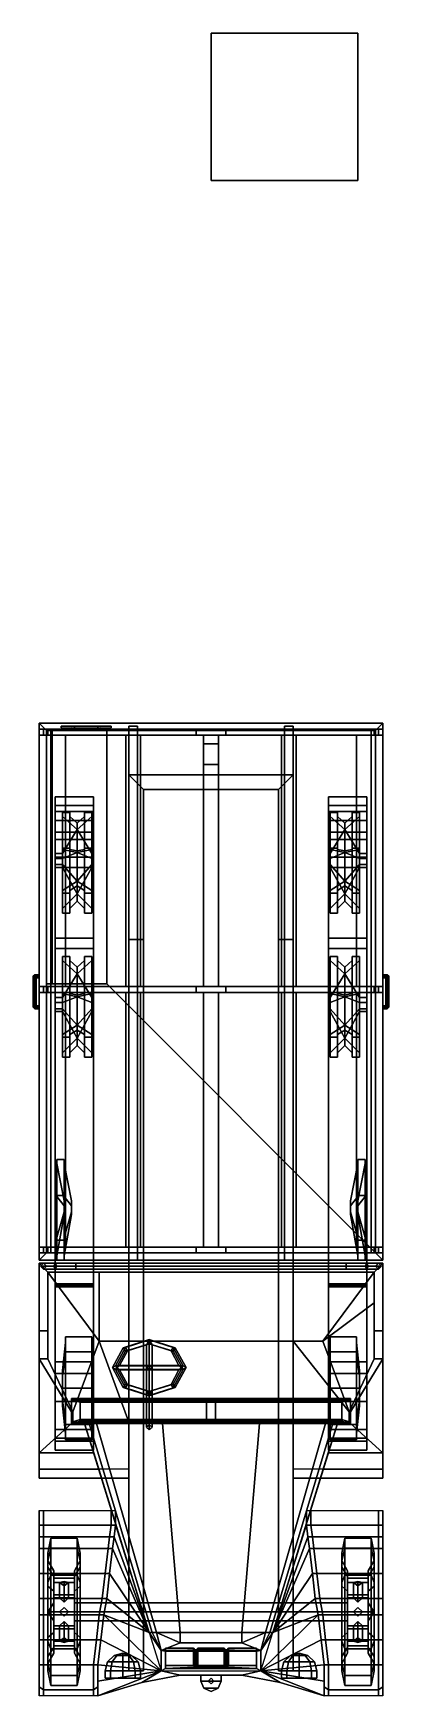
# Model space of a CAD drawing. Header units: millimetres. Extents: x -1.2 to 1.2, y -3.3 to 8.
import ezdxf

# ---------------------------------------------------------------- set-up
doc = ezdxf.new("R2010")
doc.units = ezdxf.units.MM
for name, color, linetype in [('cab', 3, 'Continuous'), ('cargo_box', 3, 'Continuous'), ('fenders', 6, 'Continuous'), ('frame', 5, 'Continuous'), ('tracks', 3, 'Continuous'), ('wheels', 2, 'Continuous')]:
    doc.layers.add(name, color=color, linetype=linetype)

msp = doc.modelspace()

# ---------------------------------------------------------------- linework, layer by layer
for points in [[(1, 8, 1), (1, 8), (0, 8), (0, 8, 1)], [(1, 8), (1, 7), (0, 7), (0, 8)], [(0, 8), (0, 7), (0, 7, 1), (0, 8, 1)], [(0, 8, 1), (0, 7, 1), (1, 7, 1), (1, 8, 1)], [(1, 7, 1), (1, 7), (1, 8), (1, 8, 1)], [(0, 7, 1), (0, 7), (1, 7), (1, 7, 1)]]:
    msp.add_3dface(points)
at = {"layer": 'cab'}
for points in [[(-1.17, -0.36, 1.19), (-1.17, -1.01, 1.19), (-1.17, -0.82, 1.88), (-1.17, -0.36, 1.88)], [(-1.17, -0.36, 1.88), (-1.17, -0.82, 1.88), (-1.11, -0.82, 1.88), (-1.11, -0.42, 1.88)], [(-1.11, -0.42, 1.88), (1.11, -0.42, 1.88), (1.17, -0.36, 1.88), (-1.17, -0.36, 1.88)], [(1.17, -0.36, 1.88), (1.17, -0.36, 1.19), (-1.17, -0.36, 1.19), (-1.17, -0.36, 1.88)], [(-1.17, -1.62, 1.15), (-1.17, -1.65, 1.19), (-1.17, -0.36, 1.19), (-1.17, -0.36, 1.15)], [(-1.07, -0.38, 2.47), (-1.06, -0.36, 2.45), (-1.14, -0.36, 2.31), (-1.16, -0.38, 2.31)], [(-1.14, -0.36, 1.88), (-1.16, -0.38, 1.88), (-1.16, -0.38, 2.31), (-1.14, -0.36, 2.31)], [(-1.06, -0.4, 2.45), (-1.07, -0.38, 2.47), (-1.16, -0.38, 2.31), (-1.14, -0.4, 2.31)], [(-1.16, -0.38, 1.88), (-1.14, -0.4, 1.88), (-1.14, -0.4, 2.31), (-1.16, -0.38, 2.31)], [(-1.06, -0.36, 2.45), (-1.05, -0.38, 2.43), (-1.12, -0.38, 2.31), (-1.14, -0.36, 2.31)], [(-1.12, -0.38, 1.88), (-1.14, -0.36, 1.88), (-1.14, -0.36, 2.31), (-1.12, -0.38, 2.31)], [(-1.05, -0.38, 2.43), (-1.06, -0.4, 2.45), (-1.14, -0.4, 2.31), (-1.12, -0.38, 2.31)], [(-1.14, -0.4, 1.88), (-1.12, -0.38, 1.88), (-1.12, -0.38, 2.31), (-1.14, -0.4, 2.31)], [(-1.11, -0.82, 1.88), (-1.11, -1.01, 1.19), (-1.11, -0.42, 1.19), (-1.11, -0.42, 1.88)], [(-0.76, -0.42, 1.5), (1.11, -0.42, 1.5), (1.11, -0.42, 1.88), (-1.11, -0.42, 1.88)], [(-1.11, -0.42, 1.19), (-0.76, -0.42, 1.19), (-0.76, -0.42, 1.5), (-1.11, -0.42, 1.88)], [(-0.94, -1.37, 1.19), (-0.76, -0.89, 1.19), (-1.11, -0.42, 1.19), (-1.11, -1.01, 1.19)], [(-0.76, -0.89, 1.19), (-0.76, -0.42, 1.19), (-1.11, -0.42, 1.19)], [(-0.92, -0.38, 2.51), (-0.92, -0.36, 2.49), (-1.06, -0.36, 2.45), (-1.07, -0.38, 2.47)], [(-0.92, -0.4, 2.49), (-0.92, -0.38, 2.51), (-1.07, -0.38, 2.47), (-1.06, -0.4, 2.45)], [(-0.92, -0.36, 2.49), (-0.92, -0.38, 2.47), (-1.05, -0.38, 2.43), (-1.06, -0.36, 2.45)], [(-0.92, -0.38, 2.47), (-0.92, -0.4, 2.49), (-1.06, -0.4, 2.45), (-1.05, -0.38, 2.43)], [(0.92, -0.38, 2.51), (0.92, -0.36, 2.49), (-0.92, -0.36, 2.49), (-0.92, -0.38, 2.51)], [(0.92, -0.36, 2.49), (0.92, -0.38, 2.47), (-0.92, -0.38, 2.47), (-0.92, -0.36, 2.49)], [(0.92, -0.38, 2.47), (0.92, -0.4, 2.49), (-0.92, -0.4, 2.49), (-0.92, -0.38, 2.47)], [(0.92, -0.4, 2.49), (0.92, -0.38, 2.51), (-0.92, -0.38, 2.51), (-0.92, -0.4, 2.49)], [(-0.76, -0.42, 1.19), (-0.76, -0.89, 1.19), (-0.76, -0.89, 1.5), (-0.76, -0.42, 1.5)], [(-0.76, -0.42, 1.5), (-0.76, -0.89, 1.5), (0.76, -0.89, 1.5), (1.11, -0.42, 1.5)], [(1.11, -0.42, 1.5), (0.76, -0.89, 1.5), (1.11, -0.63, 1.5), (1.11, -0.42, 1.5)], [(0.92, -0.38, 2.47), (0.92, -0.36, 2.49), (1.06, -0.36, 2.45), (1.05, -0.38, 2.43)], [(0.92, -0.36, 2.49), (0.92, -0.38, 2.51), (1.07, -0.38, 2.47), (1.06, -0.36, 2.45)], [(0.92, -0.38, 2.51), (0.92, -0.4, 2.49), (1.06, -0.4, 2.45), (1.07, -0.38, 2.47)], [(0.92, -0.4, 2.49), (0.92, -0.38, 2.47), (1.05, -0.38, 2.43), (1.06, -0.4, 2.45)], [(1.05, -0.38, 2.43), (1.06, -0.36, 2.45), (1.14, -0.36, 2.31), (1.12, -0.38, 2.31)], [(1.06, -0.4, 2.45), (1.05, -0.38, 2.43), (1.12, -0.38, 2.31), (1.14, -0.4, 2.31)], [(1.06, -0.36, 2.45), (1.07, -0.38, 2.47), (1.16, -0.38, 2.31), (1.14, -0.36, 2.31)], [(1.07, -0.38, 2.47), (1.06, -0.4, 2.45), (1.14, -0.4, 2.31), (1.16, -0.38, 2.31)], [(1.11, -0.42, 1.88), (1.11, -0.82, 1.88), (1.17, -0.82, 1.88), (1.17, -0.36, 1.88)], [(1.11, -0.42, 1.5), (1.11, -0.63, 1.5), (1.11, -0.82, 1.88), (1.11, -0.42, 1.88)], [(1.14, -0.36, 1.88), (1.12, -0.38, 1.88), (1.12, -0.38, 2.31), (1.14, -0.36, 2.31)], [(1.12, -0.38, 1.88), (1.14, -0.4, 1.88), (1.14, -0.4, 2.31), (1.12, -0.38, 2.31)], [(1.16, -0.38, 1.88), (1.14, -0.36, 1.88), (1.14, -0.36, 2.31), (1.16, -0.38, 2.31)], [(1.14, -0.4, 1.88), (1.16, -0.38, 1.88), (1.16, -0.38, 2.31), (1.14, -0.4, 2.31)], [(1.17, -0.82, 1.88), (1.17, -1.01, 1.19), (1.17, -0.36, 1.19), (1.17, -0.36, 1.88)], [(1.17, -1.65, 1.19), (1.17, -1.62, 1.15), (1.17, -0.36, 1.15), (1.17, -0.36, 1.19)], [(0.76, -0.89, 1.5), (0.76, -0.89, 1.19), (1.11, -0.63, 1.19), (1.11, -0.63, 1.5)], [(0.94, -1.37, 1.19), (1.11, -1.01, 1.19), (1.11, -0.63, 1.19), (0.76, -0.89, 1.19)], [(1.11, -0.63, 1.19), (1.11, -1.01, 1.19), (1.11, -0.82, 1.88), (1.11, -0.63, 1.5)], [(-1.17, -1.01, 1.19), (-1.17, -1.01, 1.19), (-1.17, -1.01, 1.77), (-1.17, -0.82, 1.88)], [(-1.17, -0.82, 1.88), (-1.17, -1.01, 1.77), (-1.11, -1.01, 1.77), (-1.11, -0.82, 1.88)], [(-1.11, -1.01, 1.77), (-1.11, -1.01, 1.19), (-1.11, -1.01, 1.19), (-1.11, -0.82, 1.88)], [(-0.56, -1.44, 1.19), (-0.76, -0.89, 1.19), (-0.94, -1.37, 1.19), (-0.94, -1.44, 1.19)], [(-0.76, -0.89, 1.5), (-0.76, -0.89, 1.19), (0.76, -0.89, 1.19), (0.76, -0.89, 1.5)], [(-0.56, -1.44, 1.19), (-0.56, -0.89, 1.19), (-0.76, -0.89, 1.19)], [(-0.42, -0.881, 1.727), (-0.42, -0.878, 1.699), (-0.597, -0.935, 1.746), (-0.583, -0.933, 1.771)], [(-0.42, -0.878, 1.699), (-0.42, -0.907, 1.697), (-0.583, -0.958, 1.74), (-0.597, -0.935, 1.746)], [(-0.44, -0.915, 1.73), (-0.42, -0.881, 1.727), (-0.583, -0.933, 1.771), (-0.568, -0.956, 1.765)], [(-0.56, -1.44, 0.93), (0.56, -1.44, 0.93), (0.56, -0.89, 0.93), (-0.56, -0.89, 0.93)], [(-0.56, -0.89, 0.93), (0.56, -0.89, 0.93), (0.56, -0.89, 1.19), (-0.56, -0.89, 1.19)], [(-0.56, -1.44, 1.19), (-0.56, -1.44, 0.93), (-0.56, -0.89, 0.93), (-0.56, -0.89, 1.19)], [(-0.42, -0.881, 1.727), (-0.44, -0.915, 1.73), (-0.44, -1.225, 1.99), (-0.42, -1.233, 2.023)], [(-0.257, -0.933, 1.771), (-0.243, -0.935, 1.746), (-0.42, -0.878, 1.699), (-0.42, -0.881, 1.727)], [(-0.243, -0.935, 1.746), (-0.257, -0.958, 1.74), (-0.42, -0.907, 1.697), (-0.42, -0.878, 1.699)], [(-0.4, -0.915, 1.73), (-0.42, -0.881, 1.727), (-0.42, -1.233, 2.023), (-0.4, -1.225, 1.99)], [(-0.272, -0.956, 1.765), (-0.257, -0.933, 1.771), (-0.42, -0.881, 1.727), (-0.4, -0.915, 1.73)], [(0.56, -1.44, 1.19), (0.94, -1.44, 1.19), (0.94, -1.37, 1.19), (0.56, -0.89, 1.19)], [(0.56, -0.89, 1.19), (0.94, -1.37, 1.19), (0.76, -0.89, 1.19), (0.56, -0.89, 1.19)], [(0.56, -1.44, 0.93), (0.56, -1.44, 1.19), (0.56, -0.89, 1.19), (0.56, -0.89, 0.93)], [(1.11, -1.01, 1.19), (1.11, -1.01, 1.19), (1.11, -1.01, 1.77), (1.11, -0.82, 1.88)], [(1.11, -0.82, 1.88), (1.11, -1.01, 1.77), (1.17, -1.01, 1.77), (1.17, -0.82, 1.88)], [(1.17, -1.01, 1.77), (1.17, -1.01, 1.19), (1.17, -1.01, 1.19), (1.17, -0.82, 1.88)], [(-1.17, -1.01, 1.77), (-1.17, -1.01, 1.19), (-1.11, -1.01, 1.19), (-1.11, -1.01, 1.77)], [(-1.17, -1.65, 1.19), (-0.95, -1.45, 1.19), (-0.95, -1.37, 1.19), (-1.17, -1.01, 1.19)], [(-0.94, -1.37, 1.19), (-1.11, -1.01, 1.19), (-1.17, -1.01, 1.19), (-0.95, -1.37, 1.19)], [(-0.583, -0.933, 1.771), (-0.597, -0.935, 1.746), (-0.67, -1.07, 1.86), (-0.65, -1.057, 1.875)], [(-0.597, -0.935, 1.746), (-0.583, -0.958, 1.74), (-0.65, -1.083, 1.845), (-0.67, -1.07, 1.86)], [(-0.568, -0.956, 1.765), (-0.583, -0.933, 1.771), (-0.65, -1.057, 1.875), (-0.622, -1.055, 1.847)], [(-0.583, -0.958, 1.74), (-0.568, -0.956, 1.765), (-0.622, -1.055, 1.847), (-0.65, -1.083, 1.845)], [(-0.42, -0.907, 1.697), (-0.44, -0.915, 1.73), (-0.568, -0.956, 1.765), (-0.583, -0.958, 1.74)], [(-0.44, -0.915, 1.73), (-0.42, -0.907, 1.697), (-0.42, -1.259, 1.993), (-0.44, -1.225, 1.99)], [(-0.42, -0.907, 1.697), (-0.4, -0.915, 1.73), (-0.4, -1.225, 1.99), (-0.42, -1.259, 1.993)], [(-0.257, -0.958, 1.74), (-0.272, -0.956, 1.765), (-0.4, -0.915, 1.73), (-0.42, -0.907, 1.697)], [(-0.218, -1.055, 1.847), (-0.19, -1.057, 1.875), (-0.257, -0.933, 1.771), (-0.272, -0.956, 1.765)], [(-0.19, -1.083, 1.845), (-0.218, -1.055, 1.847), (-0.272, -0.956, 1.765), (-0.257, -0.958, 1.74)], [(-0.19, -1.057, 1.875), (-0.17, -1.07, 1.86), (-0.243, -0.935, 1.746), (-0.257, -0.933, 1.771)], [(-0.17, -1.07, 1.86), (-0.19, -1.083, 1.845), (-0.257, -0.958, 1.74), (-0.243, -0.935, 1.746)], [(0.95, -1.37, 1.19), (1.17, -1.01, 1.19), (1.11, -1.01, 1.19), (0.94, -1.37, 1.19)], [(0.95, -1.45, 1.19), (1.17, -1.65, 1.19), (1.17, -1.01, 1.19), (0.95, -1.37, 1.19)], [(1.11, -1.01, 1.77), (1.11, -1.01, 1.19), (1.17, -1.01, 1.19), (1.17, -1.01, 1.77)], [(-0.65, -1.057, 1.875), (-0.67, -1.07, 1.86), (-0.597, -1.205, 1.974), (-0.583, -1.182, 1.98)], [(-0.67, -1.07, 1.86), (-0.65, -1.083, 1.845), (-0.583, -1.207, 1.949), (-0.597, -1.205, 1.974)], [(-0.19, -1.057, 1.875), (-0.218, -1.055, 1.847), (-0.622, -1.055, 1.847), (-0.65, -1.057, 1.875)], [(-0.218, -1.055, 1.847), (-0.19, -1.083, 1.845), (-0.65, -1.083, 1.845), (-0.622, -1.055, 1.847)], [(-0.218, -1.085, 1.873), (-0.19, -1.057, 1.875), (-0.65, -1.057, 1.875), (-0.622, -1.085, 1.873)], [(-0.622, -1.085, 1.873), (-0.65, -1.057, 1.875), (-0.583, -1.182, 1.98), (-0.568, -1.184, 1.955)], [(-0.19, -1.083, 1.845), (-0.218, -1.085, 1.873), (-0.622, -1.085, 1.873), (-0.65, -1.083, 1.845)], [(-0.65, -1.083, 1.845), (-0.622, -1.085, 1.873), (-0.568, -1.184, 1.955), (-0.583, -1.207, 1.949)], [(-0.44, -1.07, 1.86), (-0.42, -1.055, 1.847), (-0.42, -1.46, 1.365), (-0.44, -1.475, 1.377)], [(-0.42, -1.085, 1.873), (-0.44, -1.07, 1.86), (-0.44, -1.475, 1.377), (-0.42, -1.49, 1.39)], [(-0.42, -1.055, 1.847), (-0.4, -1.07, 1.86), (-0.4, -1.475, 1.377), (-0.42, -1.46, 1.365)], [(-0.4, -1.07, 1.86), (-0.42, -1.085, 1.873), (-0.42, -1.49, 1.39), (-0.4, -1.475, 1.377)], [(-0.272, -1.184, 1.955), (-0.257, -1.182, 1.98), (-0.19, -1.057, 1.875), (-0.218, -1.085, 1.873)], [(-0.257, -1.207, 1.949), (-0.272, -1.184, 1.955), (-0.218, -1.085, 1.873), (-0.19, -1.083, 1.845)], [(-0.257, -1.182, 1.98), (-0.243, -1.205, 1.974), (-0.17, -1.07, 1.86), (-0.19, -1.057, 1.875)], [(-0.243, -1.205, 1.974), (-0.257, -1.207, 1.949), (-0.19, -1.083, 1.845), (-0.17, -1.07, 1.86)], [(-0.583, -1.182, 1.98), (-0.597, -1.205, 1.974), (-0.42, -1.262, 2.021), (-0.42, -1.233, 2.023)], [(-0.597, -1.205, 1.974), (-0.583, -1.207, 1.949), (-0.42, -1.259, 1.993), (-0.42, -1.262, 2.021)], [(-0.568, -1.184, 1.955), (-0.583, -1.182, 1.98), (-0.42, -1.233, 2.023), (-0.44, -1.225, 1.99)], [(-0.583, -1.207, 1.949), (-0.568, -1.184, 1.955), (-0.44, -1.225, 1.99), (-0.42, -1.259, 1.993)], [(-0.4, -1.225, 1.99), (-0.42, -1.233, 2.023), (-0.257, -1.182, 1.98), (-0.272, -1.184, 1.955)], [(-0.42, -1.233, 2.023), (-0.42, -1.262, 2.021), (-0.243, -1.205, 1.974), (-0.257, -1.182, 1.98)], [(-0.42, -1.259, 1.993), (-0.4, -1.225, 1.99), (-0.272, -1.184, 1.955), (-0.257, -1.207, 1.949)], [(-0.42, -1.262, 2.021), (-0.42, -1.259, 1.993), (-0.257, -1.207, 1.949), (-0.243, -1.205, 1.974)], [(-0.89, -1.294, 2.33), (-0.89, -1.423, 1.87), (-0.95, -1.44, 1.81), (-0.95, -1.28, 2.38)], [(-0.95, -1.44, 1.81), (-0.95, -1.45, 1.81), (-0.95, -1.29, 2.38), (-0.95, -1.28, 2.38)], [(0.95, -1.28, 2.38), (0.89, -1.294, 2.33), (-0.89, -1.294, 2.33), (-0.95, -1.28, 2.38)], [(-0.95, -1.28, 2.38), (-0.95, -1.29, 2.38), (0.95, -1.29, 2.38), (0.95, -1.28, 2.38)], [(-0.95, -1.29, 2.38), (-0.95, -1.45, 1.81), (-0.89, -1.433, 1.87), (-0.89, -1.304, 2.33)], [(-0.95, -1.29, 2.38), (-0.89, -1.304, 2.33), (0.89, -1.304, 2.33), (0.95, -1.29, 2.38)], [(-0.89, -1.304, 2.33), (-0.89, -1.433, 1.87), (-0.89, -1.423, 1.87), (-0.89, -1.294, 2.33)], [(0.89, -1.294, 2.33), (0.89, -1.304, 2.33), (-0.89, -1.304, 2.33), (-0.89, -1.294, 2.33)], [(0.03, -1.294, 2.33), (0.03, -1.423, 1.87), (-0.03, -1.423, 1.87), (-0.03, -1.294, 2.33)], [(-0.03, -1.423, 1.87), (-0.03, -1.433, 1.87), (-0.03, -1.304, 2.33), (-0.03, -1.294, 2.33)], [(-0.03, -1.304, 2.33), (-0.03, -1.433, 1.87), (0.03, -1.433, 1.87), (0.03, -1.304, 2.33)], [(0.03, -1.304, 2.33), (0.03, -1.433, 1.87), (0.03, -1.423, 1.87), (0.03, -1.294, 2.33)], [(0.95, -1.28, 2.38), (0.95, -1.44, 1.81), (0.89, -1.423, 1.87), (0.89, -1.294, 2.33)], [(0.89, -1.304, 2.33), (0.89, -1.433, 1.87), (0.95, -1.45, 1.81), (0.95, -1.29, 2.38)], [(0.89, -1.423, 1.87), (0.89, -1.433, 1.87), (0.89, -1.304, 2.33), (0.89, -1.294, 2.33)], [(0.95, -1.29, 2.38), (0.95, -1.45, 1.81), (0.95, -1.44, 1.81), (0.95, -1.28, 2.38)], [(-1.17, -1.65, 1.19), (-0.798, -1.65, 1.19), (-0.86, -1.45, 1.19), (-0.95, -1.45, 1.19)], [(-0.95, -1.37, 1.19), (-0.95, -1.45, 1.19), (-0.95, -1.45, 1.81), (-0.95, -1.44, 1.81)], [(-0.95, -1.37, 1.65), (-0.95, -1.37, 1.19), (-0.95, -1.37, 1.19), (-0.95, -1.44, 1.81)], [(-0.94, -1.37, 1.65), (-0.94, -1.37, 1.19), (-0.95, -1.37, 1.19), (-0.95, -1.37, 1.65)], [(-0.95, -1.44, 1.81), (-0.94, -1.44, 1.81), (-0.94, -1.37, 1.65), (-0.95, -1.37, 1.65)], [(0.89, -1.423, 1.87), (0.95, -1.44, 1.81), (-0.95, -1.44, 1.81), (-0.89, -1.423, 1.87)], [(-0.89, -1.433, 1.87), (-0.95, -1.45, 1.81), (0.95, -1.45, 1.81), (0.89, -1.433, 1.87)], [(-0.95, -1.45, 1.81), (-0.78, -1.45, 1.75), (-0.33, -1.45, 1.81), (-0.95, -1.45, 1.81)], [(-0.95, -1.45, 1.81), (-0.83, -1.45, 1.71), (-0.78, -1.45, 1.75), (-0.95, -1.45, 1.81)], [(-0.95, -1.45, 1.81), (-0.86, -1.45, 1.65), (-0.83, -1.45, 1.71), (-0.95, -1.45, 1.81)], [(-0.95, -1.45, 1.19), (-0.86, -1.45, 1.19), (-0.86, -1.45, 1.65), (-0.95, -1.45, 1.81)], [(-0.94, -1.44, 1.81), (-0.94, -1.44, 1.19), (-0.94, -1.37, 1.19), (-0.94, -1.37, 1.65)], [(0.94, -1.44, 1.81), (0.94, -1.44, 1.19), (-0.94, -1.44, 1.19), (-0.94, -1.44, 1.81)], [(-0.89, -1.423, 1.87), (-0.89, -1.433, 1.87), (0.89, -1.433, 1.87), (0.89, -1.423, 1.87)], [(-0.798, -1.65, 1.19), (-0.42, -2.87, 0.93), (-0.42, -2.87, 1.58), (-0.86, -1.45, 1.65)], [(-0.86, -1.45, 1.65), (-0.42, -2.87, 1.58), (-0.4, -2.87, 1.62), (-0.83, -1.45, 1.71)], [(-0.86, -1.45, 1.19), (-0.798, -1.65, 1.19), (-0.798, -1.65, 1.19), (-0.86, -1.45, 1.65)], [(-0.83, -1.45, 1.71), (-0.4, -2.87, 1.62), (-0.37, -2.87, 1.64), (-0.78, -1.45, 1.75)], [(-0.78, -1.45, 1.75), (-0.37, -2.87, 1.64), (-0.21, -2.87, 1.66), (-0.33, -1.45, 1.81)], [(-0.56, -1.44, 1.19), (0.56, -1.44, 1.19), (0.56, -1.44, 0.93), (-0.56, -1.44, 0.93)], [(-0.33, -1.45, 1.81), (-0.21, -2.87, 1.66), (0.21, -2.87, 1.66), (0.33, -1.45, 1.81)], [(0.33, -1.45, 1.81), (0.21, -2.87, 1.66), (0.37, -2.87, 1.64), (0.78, -1.45, 1.75)], [(0.95, -1.45, 1.81), (0.33, -1.45, 1.81), (0.78, -1.45, 1.75), (0.95, -1.45, 1.81)], [(0.37, -2.87, 1.64), (0.4, -2.87, 1.62), (0.83, -1.45, 1.71), (0.78, -1.45, 1.75)], [(0.4, -2.87, 1.62), (0.42, -2.87, 1.58), (0.86, -1.45, 1.65), (0.83, -1.45, 1.71)], [(0.42, -2.87, 1.58), (0.42, -2.87, 0.93), (0.798, -1.65, 1.19), (0.86, -1.45, 1.65)], [(0.78, -1.45, 1.75), (0.83, -1.45, 1.71), (0.95, -1.45, 1.81)], [(0.798, -1.65, 1.19), (0.798, -1.65, 1.19), (0.86, -1.45, 1.19), (0.86, -1.45, 1.65)], [(0.798, -1.65, 1.19), (1.17, -1.65, 1.19), (0.95, -1.45, 1.19), (0.86, -1.45, 1.19)], [(0.83, -1.45, 1.71), (0.86, -1.45, 1.65), (0.95, -1.45, 1.81)], [(0.86, -1.45, 1.19), (0.95, -1.45, 1.19), (0.95, -1.45, 1.81), (0.86, -1.45, 1.65)], [(0.94, -1.44, 1.81), (0.95, -1.44, 1.81), (0.95, -1.37, 1.65), (0.94, -1.37, 1.65)], [(0.95, -1.37, 1.65), (0.95, -1.37, 1.19), (0.94, -1.37, 1.19), (0.94, -1.37, 1.65)], [(0.94, -1.37, 1.65), (0.94, -1.37, 1.19), (0.94, -1.44, 1.19), (0.94, -1.44, 1.81)], [(0.95, -1.45, 1.81), (0.95, -1.45, 1.19), (0.95, -1.37, 1.19), (0.95, -1.44, 1.81)], [(0.95, -1.44, 1.81), (0.95, -1.37, 1.19), (0.95, -1.37, 1.19), (0.95, -1.37, 1.65)], [(-1.17, -1.72, 0.91), (-1.17, -1.76, 0.93), (-1.17, -1.65, 1.19), (-1.17, -1.62, 1.15)], [(-1.17, -1.76, 0.93), (-0.764, -1.76, 0.93), (-0.798, -1.65, 1.19), (-1.17, -1.65, 1.19)], [(-0.764, -1.76, 0.93), (-0.42, -2.87, 0.93), (-0.42, -2.87, 0.93), (-0.798, -1.65, 1.19)], [(0.42, -2.87, 0.93), (0.42, -2.87, 0.93), (0.764, -1.76, 0.93), (0.798, -1.65, 1.19)], [(0.764, -1.76, 0.93), (1.17, -1.76, 0.93), (1.17, -1.65, 1.19), (0.798, -1.65, 1.19)], [(1.17, -1.76, 0.93), (1.17, -1.72, 0.91), (1.17, -1.62, 1.15), (1.17, -1.65, 1.19)], [(-1.17, -1.78, 0.75), (-1.17, -1.82, 0.77), (-1.17, -1.76, 0.93), (-1.17, -1.72, 0.91)], [(-1.17, -1.82, 0.77), (-0.56, -1.82, 0.77), (-0.56, -1.76, 0.93), (-1.17, -1.76, 0.93)], [(-1.17, -1.78, 0.55), (-1.17, -1.82, 0.54), (-1.17, -1.82, 0.77), (-1.17, -1.78, 0.75)], [(0.56, -1.82, 0.77), (1.17, -1.82, 0.77), (1.17, -1.76, 0.93), (0.56, -1.76, 0.93)], [(1.17, -1.82, 0.77), (1.17, -1.78, 0.75), (1.17, -1.72, 0.91), (1.17, -1.76, 0.93)], [(1.17, -1.82, 0.54), (1.17, -1.78, 0.55), (1.17, -1.78, 0.75), (1.17, -1.82, 0.77)], [(-1.17, -1.82, 0.54), (-0.56, -1.82, 0.54), (-0.56, -1.82, 0.77), (-1.17, -1.82, 0.77)], [(0.56, -1.82, 0.54), (1.17, -1.82, 0.54), (1.17, -1.82, 0.77), (0.56, -1.82, 0.77)], [(-0.42, -2.87, 1.58), (-0.42, -2.87, 0.93), (-0.34, -3.13, 0.93), (-0.34, -2.993, 1.58)], [(-0.42, -2.87, 1.58), (-0.42, -2.87, 1.58), (-0.34, -2.993, 1.58), (-0.4, -2.87, 1.62)], [(-0.4, -2.87, 1.62), (-0.4, -2.87, 1.62), (-0.34, -2.993, 1.58), (-0.37, -2.87, 1.64)], [(-0.37, -2.87, 1.64), (-0.37, -2.87, 1.64), (-0.21, -2.94, 1.64), (-0.21, -2.87, 1.66)], [(-0.37, -2.87, 1.64), (-0.37, -2.87, 1.64), (-0.34, -2.993, 1.58), (-0.21, -2.94, 1.64)], [(-0.21, -2.87, 1.66), (-0.21, -2.94, 1.64), (0.21, -2.94, 1.64), (0.21, -2.87, 1.66)], [(0.21, -2.87, 1.66), (0.21, -2.94, 1.64), (0.37, -2.87, 1.64)], [(0.21, -2.94, 1.64), (0.34, -2.993, 1.58), (0.37, -2.87, 1.64)], [(0.34, -2.993, 1.58), (0.34, -3.13, 0.93), (0.42, -2.87, 0.93), (0.42, -2.87, 1.58)], [(0.4, -2.87, 1.62), (0.34, -2.993, 1.58), (0.42, -2.87, 1.58)], [(0.37, -2.87, 1.64), (0.34, -2.993, 1.58), (0.4, -2.87, 1.62)], [(-0.66, -3.026, 1.08), (-0.704, -3.07, 1.08), (-0.673, -3.07, 1.153), (-0.642, -3.026, 1.122)], [(-0.642, -3.026, 1.038), (-0.673, -3.07, 1.007), (-0.704, -3.07, 1.08), (-0.66, -3.026, 1.08)], [(-0.642, -3.026, 1.122), (-0.673, -3.07, 1.153), (-0.6, -3.07, 1.184), (-0.6, -3.026, 1.14)], [(-0.6, -3.026, 1.02), (-0.6, -3.07, 0.976), (-0.673, -3.07, 1.007), (-0.642, -3.026, 1.038)], [(-0.6, -3.01, 1.08), (-0.66, -3.026, 1.08), (-0.642, -3.026, 1.122), (-0.6, -3.01, 1.08)], [(-0.6, -3.01, 1.08), (-0.642, -3.026, 1.038), (-0.66, -3.026, 1.08), (-0.6, -3.01, 1.08)], [(-0.6, -3.01, 1.08), (-0.642, -3.026, 1.122), (-0.6, -3.026, 1.14), (-0.6, -3.01, 1.08)], [(-0.6, -3.01, 1.08), (-0.6, -3.026, 1.02), (-0.642, -3.026, 1.038), (-0.6, -3.01, 1.08)], [(-0.6, -3.01, 1.08), (-0.6, -3.026, 1.14), (-0.558, -3.026, 1.122), (-0.6, -3.01, 1.08)], [(-0.6, -3.01, 1.08), (-0.558, -3.026, 1.122), (-0.54, -3.026, 1.08), (-0.6, -3.01, 1.08)], [(-0.6, -3.01, 1.08), (-0.54, -3.026, 1.08), (-0.558, -3.026, 1.038), (-0.6, -3.01, 1.08)], [(-0.6, -3.01, 1.08), (-0.558, -3.026, 1.038), (-0.6, -3.026, 1.02), (-0.6, -3.01, 1.08)], [(-0.6, -3.026, 1.14), (-0.6, -3.07, 1.184), (-0.527, -3.07, 1.153), (-0.558, -3.026, 1.122)], [(-0.558, -3.026, 1.038), (-0.527, -3.07, 1.007), (-0.6, -3.07, 0.976), (-0.6, -3.026, 1.02)], [(-0.558, -3.026, 1.122), (-0.527, -3.07, 1.153), (-0.496, -3.07, 1.08), (-0.54, -3.026, 1.08)], [(-0.54, -3.026, 1.08), (-0.496, -3.07, 1.08), (-0.527, -3.07, 1.007), (-0.558, -3.026, 1.038)], [(-0.21, -2.94, 1.64), (-0.34, -2.993, 1.58), (0.34, -2.993, 1.58), (0.21, -2.94, 1.64)], [(-0.34, -2.993, 1.58), (-0.31, -2.997, 1.56), (0.31, -2.997, 1.56), (0.34, -2.993, 1.58)], [(-0.34, -2.993, 1.58), (-0.34, -3.13, 0.93), (-0.31, -3.115, 1), (-0.31, -2.997, 1.56)], [(-0.31, -2.977, 1.56), (-0.31, -3.095, 1), (-0.12, -3.095, 1), (-0.12, -2.977, 1.56)], [(-0.31, -2.997, 1.56), (-0.31, -3.115, 1), (-0.31, -3.095, 1), (-0.31, -2.977, 1.56)], [(-0.31, -2.997, 1.56), (-0.31, -2.977, 1.56), (-0.12, -2.977, 1.56), (-0.11, -2.987, 1.56)], [(-0.31, -2.997, 1.56), (-0.11, -2.987, 1.56), (0.11, -2.987, 1.56), (0.31, -2.997, 1.56)], [(-0.12, -2.977, 1.56), (-0.12, -3.095, 1), (-0.11, -3.105, 1), (-0.11, -2.987, 1.56)], [(-0.11, -2.987, 1.56), (-0.11, -3.105, 1), (-0.1, -3.105, 1), (-0.1, -2.987, 1.56)], [(-0.1, -2.987, 1.56), (-0.1, -3.105, 1), (-0.09, -3.095, 1), (-0.09, -2.977, 1.56)], [(-0.1, -2.987, 1.56), (-0.09, -2.977, 1.56), (0.09, -2.977, 1.56), (0.1, -2.987, 1.56)], [(-0.09, -2.977, 1.56), (-0.09, -3.095, 1), (0.09, -3.095, 1), (0.09, -2.977, 1.56)], [(0.09, -2.977, 1.56), (0.09, -3.095, 1), (0.1, -3.105, 1), (0.1, -2.987, 1.56)], [(0.1, -2.987, 1.56), (0.1, -3.105, 1), (0.11, -3.105, 1), (0.11, -2.987, 1.56)], [(0.11, -2.987, 1.56), (0.11, -3.105, 1), (0.12, -3.095, 1), (0.12, -2.977, 1.56)], [(0.11, -2.987, 1.56), (0.12, -2.977, 1.56), (0.31, -2.977, 1.56), (0.31, -2.997, 1.56)], [(0.12, -2.977, 1.56), (0.12, -3.095, 1), (0.31, -3.095, 1), (0.31, -2.977, 1.56)], [(0.31, -2.977, 1.56), (0.31, -3.095, 1), (0.31, -3.115, 1), (0.31, -2.997, 1.56)], [(0.31, -2.997, 1.56), (0.31, -3.115, 1), (0.34, -3.13, 0.93), (0.34, -2.993, 1.58)], [(0.54, -3.026, 1.08), (0.496, -3.07, 1.08), (0.527, -3.07, 1.153), (0.558, -3.026, 1.122)], [(0.558, -3.026, 1.038), (0.527, -3.07, 1.007), (0.496, -3.07, 1.08), (0.54, -3.026, 1.08)], [(0.6, -3.026, 1.02), (0.6, -3.07, 0.976), (0.527, -3.07, 1.007), (0.558, -3.026, 1.038)], [(0.558, -3.026, 1.122), (0.527, -3.07, 1.153), (0.6, -3.07, 1.184), (0.6, -3.026, 1.14)], [(0.6, -3.01, 1.08), (0.54, -3.026, 1.08), (0.558, -3.026, 1.122), (0.6, -3.01, 1.08)], [(0.6, -3.01, 1.08), (0.558, -3.026, 1.038), (0.54, -3.026, 1.08), (0.6, -3.01, 1.08)], [(0.6, -3.01, 1.08), (0.558, -3.026, 1.122), (0.6, -3.026, 1.14), (0.6, -3.01, 1.08)], [(0.6, -3.01, 1.08), (0.6, -3.026, 1.02), (0.558, -3.026, 1.038), (0.6, -3.01, 1.08)], [(0.6, -3.01, 1.08), (0.642, -3.026, 1.122), (0.66, -3.026, 1.08), (0.6, -3.01, 1.08)], [(0.6, -3.01, 1.08), (0.6, -3.026, 1.14), (0.642, -3.026, 1.122), (0.6, -3.01, 1.08)], [(0.6, -3.01, 1.08), (0.642, -3.026, 1.038), (0.6, -3.026, 1.02), (0.6, -3.01, 1.08)], [(0.6, -3.01, 1.08), (0.66, -3.026, 1.08), (0.642, -3.026, 1.038), (0.6, -3.01, 1.08)], [(0.642, -3.026, 1.038), (0.673, -3.07, 1.007), (0.6, -3.07, 0.976), (0.6, -3.026, 1.02)], [(0.6, -3.026, 1.14), (0.6, -3.07, 1.184), (0.673, -3.07, 1.153), (0.642, -3.026, 1.122)], [(0.642, -3.026, 1.122), (0.673, -3.07, 1.153), (0.704, -3.07, 1.08), (0.66, -3.026, 1.08)], [(0.66, -3.026, 1.08), (0.704, -3.07, 1.08), (0.673, -3.07, 1.007), (0.642, -3.026, 1.038)], [(-0.704, -3.07, 1.08), (-0.72, -3.13, 1.08), (-0.685, -3.13, 1.165), (-0.673, -3.07, 1.153)], [(-0.673, -3.07, 1.007), (-0.685, -3.13, 0.995), (-0.72, -3.13, 1.08), (-0.704, -3.07, 1.08)], [(-0.685, -3.13, 1.165), (-0.72, -3.13, 1.08), (-0.72, -3.18, 1.08), (-0.685, -3.18, 1.165)], [(-0.72, -3.13, 1.08), (-0.685, -3.13, 0.995), (-0.685, -3.18, 0.995), (-0.72, -3.18, 1.08)], [(-0.673, -3.07, 1.153), (-0.685, -3.13, 1.165), (-0.6, -3.13, 1.2), (-0.6, -3.07, 1.184)], [(-0.6, -3.07, 0.976), (-0.6, -3.13, 0.96), (-0.685, -3.13, 0.995), (-0.673, -3.07, 1.007)], [(-0.6, -3.13, 1.2), (-0.685, -3.13, 1.165), (-0.685, -3.18, 1.165), (-0.6, -3.18, 1.2)], [(-0.685, -3.13, 0.995), (-0.6, -3.13, 0.96), (-0.6, -3.18, 0.96), (-0.685, -3.18, 0.995)], [(-0.6, -3.07, 1.184), (-0.6, -3.13, 1.2), (-0.515, -3.13, 1.165), (-0.527, -3.07, 1.153)], [(-0.527, -3.07, 1.007), (-0.515, -3.13, 0.995), (-0.6, -3.13, 0.96), (-0.6, -3.07, 0.976)], [(-0.515, -3.13, 1.165), (-0.6, -3.13, 1.2), (-0.6, -3.18, 1.2), (-0.515, -3.18, 1.165)], [(-0.6, -3.13, 0.96), (-0.515, -3.13, 0.995), (-0.515, -3.18, 0.995), (-0.6, -3.18, 0.96)], [(-0.527, -3.07, 1.153), (-0.515, -3.13, 1.165), (-0.48, -3.13, 1.08), (-0.496, -3.07, 1.08)], [(-0.496, -3.07, 1.08), (-0.48, -3.13, 1.08), (-0.515, -3.13, 0.995), (-0.527, -3.07, 1.007)], [(-0.48, -3.13, 1.08), (-0.515, -3.13, 1.165), (-0.515, -3.18, 1.165), (-0.48, -3.18, 1.08)], [(-0.515, -3.13, 0.995), (-0.48, -3.13, 1.08), (-0.48, -3.18, 1.08), (-0.515, -3.18, 0.995)], [(-0.31, -3.115, 1), (-0.34, -3.13, 0.93), (0.34, -3.13, 0.93), (0.31, -3.115, 1)], [(-0.31, -3.095, 1), (-0.31, -3.115, 1), (-0.11, -3.105, 1), (-0.12, -3.095, 1)], [(-0.11, -3.105, 1), (-0.31, -3.115, 1), (0.31, -3.115, 1), (0.11, -3.105, 1)], [(-0.09, -3.095, 1), (-0.1, -3.105, 1), (0.1, -3.105, 1), (0.09, -3.095, 1)], [(0.12, -3.095, 1), (0.11, -3.105, 1), (0.31, -3.115, 1), (0.31, -3.095, 1)], [(0.496, -3.07, 1.08), (0.48, -3.13, 1.08), (0.515, -3.13, 1.165), (0.527, -3.07, 1.153)], [(0.527, -3.07, 1.007), (0.515, -3.13, 0.995), (0.48, -3.13, 1.08), (0.496, -3.07, 1.08)], [(0.515, -3.13, 1.165), (0.48, -3.13, 1.08), (0.48, -3.18, 1.08), (0.515, -3.18, 1.165)], [(0.48, -3.13, 1.08), (0.515, -3.13, 0.995), (0.515, -3.18, 0.995), (0.48, -3.18, 1.08)], [(0.6, -3.07, 0.976), (0.6, -3.13, 0.96), (0.515, -3.13, 0.995), (0.527, -3.07, 1.007)], [(0.527, -3.07, 1.153), (0.515, -3.13, 1.165), (0.6, -3.13, 1.2), (0.6, -3.07, 1.184)], [(0.515, -3.13, 0.995), (0.6, -3.13, 0.96), (0.6, -3.18, 0.96), (0.515, -3.18, 0.995)], [(0.6, -3.13, 1.2), (0.515, -3.13, 1.165), (0.515, -3.18, 1.165), (0.6, -3.18, 1.2)], [(0.673, -3.07, 1.007), (0.685, -3.13, 0.995), (0.6, -3.13, 0.96), (0.6, -3.07, 0.976)], [(0.6, -3.07, 1.184), (0.6, -3.13, 1.2), (0.685, -3.13, 1.165), (0.673, -3.07, 1.153)], [(0.6, -3.13, 0.96), (0.685, -3.13, 0.995), (0.685, -3.18, 0.995), (0.6, -3.18, 0.96)], [(0.685, -3.13, 1.165), (0.6, -3.13, 1.2), (0.6, -3.18, 1.2), (0.685, -3.18, 1.165)], [(0.673, -3.07, 1.153), (0.685, -3.13, 1.165), (0.72, -3.13, 1.08), (0.704, -3.07, 1.08)], [(0.704, -3.07, 1.08), (0.72, -3.13, 1.08), (0.685, -3.13, 0.995), (0.673, -3.07, 1.007)], [(0.72, -3.13, 1.08), (0.685, -3.13, 1.165), (0.685, -3.18, 1.165), (0.72, -3.18, 1.08)], [(0.685, -3.13, 0.995), (0.72, -3.13, 1.08), (0.72, -3.18, 1.08), (0.685, -3.18, 0.995)], [(-0.685, -3.18, 0.995), (-0.48, -3.18, 1.08), (-0.515, -3.18, 1.165), (-0.72, -3.18, 1.08)], [(-0.72, -3.18, 1.08), (-0.515, -3.18, 1.165), (-0.6, -3.18, 1.2), (-0.685, -3.18, 1.165)], [(-0.6, -3.18, 0.96), (-0.515, -3.18, 0.995), (-0.48, -3.18, 1.08), (-0.685, -3.18, 0.995)], [(0.48, -3.18, 1.08), (0.685, -3.18, 1.165), (0.6, -3.18, 1.2), (0.515, -3.18, 1.165)], [(0.515, -3.18, 0.995), (0.72, -3.18, 1.08), (0.685, -3.18, 1.165), (0.48, -3.18, 1.08)], [(0.6, -3.18, 0.96), (0.685, -3.18, 0.995), (0.72, -3.18, 1.08), (0.515, -3.18, 0.995)]]:
    msp.add_3dface(points, dxfattribs=at)
at = {"layer": 'cargo_box'}
for points in [[(1.17, 3.31, 1.2), (1.17, -0.34, 1.2), (-1.17, -0.34, 1.2), (-1.17, 3.31, 1.2)], [(-1.17, 3.31, 1.2), (-1.17, 3.31, 1.74), (1.17, 3.31, 1.74), (1.17, 3.31, 1.2)], [(-1.17, 3.31, 1.74), (-1.12, 3.26, 1.74), (1.12, 3.26, 1.74), (1.17, 3.31, 1.74)], [(-1.17, -0.34, 1.74), (-1.12, -0.29, 1.74), (-1.12, 3.26, 1.74), (-1.17, 3.31, 1.74)], [(-1.17, -0.34, 1.2), (-1.17, -0.34, 1.74), (-1.17, 3.31, 1.74), (-1.17, 3.31, 1.2)], [(-0.68, 3.29, 0.99), (-0.68, 3.29, 0.87), (-1.02, 3.29, 0.87), (-1.02, 3.29, 0.99)], [(-1.02, 3.29, 0.99), (-1.02, 3.29, 0.87), (-1.02, 3.28, 0.87), (-1.02, 3.28, 0.99)], [(-0.77, 3.29, 1.07), (-0.68, 3.29, 0.99), (-1.02, 3.29, 0.99), (-0.93, 3.29, 1.07)], [(-0.93, 3.29, 1.07), (-1.02, 3.29, 0.99), (-1.02, 3.28, 0.99), (-0.93, 3.28, 1.07)], [(-0.95, 3.28, 0.97), (-0.96, 3.27, 0.97), (-0.96, 3.27, 1.2), (-0.95, 3.28, 1.2)], [(-0.94, 3.27, 0.97), (-0.95, 3.28, 0.97), (-0.95, 3.28, 1.2), (-0.94, 3.27, 1.2)], [(-0.93, 3.28, 1.07), (-0.77, 3.28, 1.07), (-0.77, 3.29, 1.07), (-0.93, 3.29, 1.07)], [(-0.77, 3.28, 1.07), (-0.68, 3.28, 0.99), (-0.68, 3.29, 0.99), (-0.77, 3.29, 1.07)], [(-0.75, 3.28, 0.97), (-0.76, 3.27, 0.97), (-0.76, 3.27, 1.2), (-0.75, 3.28, 1.2)], [(-0.74, 3.27, 0.97), (-0.75, 3.28, 0.97), (-0.75, 3.28, 1.2), (-0.74, 3.27, 1.2)], [(-0.68, 3.28, 0.99), (-0.68, 3.28, 0.87), (-0.68, 3.29, 0.87), (-0.68, 3.29, 0.99)], [(1.12, -0.29, 1.74), (1.17, -0.34, 1.74), (1.17, 3.31, 1.74), (1.12, 3.26, 1.74)], [(1.17, 3.31, 1.2), (1.17, 3.31, 1.74), (1.17, -0.34, 1.74), (1.17, -0.34, 1.2)], [(-1.17, 3.27, 2.31), (-1.17, 3.27, 1.74), (-1.17, 3.23, 1.74), (-1.17, 3.23, 2.31)], [(-1.14, 3.27, 2.31), (-1.14, 3.27, 1.74), (-1.17, 3.27, 1.74), (-1.17, 3.27, 2.31)], [(-1.09, 3.27, 2.47), (-1.14, 3.27, 2.31), (-1.17, 3.27, 2.31), (-1.11, 3.27, 2.49)], [(-1.11, 3.27, 2.49), (-1.17, 3.27, 2.31), (-1.17, 3.23, 2.31), (-1.11, 3.23, 2.49)], [(-1.17, 3.23, 2.31), (-1.17, 3.23, 1.74), (-1.14, 3.23, 1.74), (-1.14, 3.23, 2.31)], [(-1.11, 3.23, 2.49), (-1.17, 3.23, 2.31), (-1.14, 3.23, 2.31), (-1.09, 3.23, 2.47)], [(-1.14, 3.23, 1.74), (-1.14, 3.27, 1.74), (-1.14, 3.27, 2.31), (-1.14, 3.23, 2.31)], [(-1.14, 3.23, 2.31), (-1.14, 3.27, 2.31), (-1.09, 3.27, 2.47), (-1.09, 3.23, 2.47)], [(-0.71, 3.26, 1.58), (1.12, 3.26, 1.74), (-1.12, 3.26, 1.74), (-1.12, 3.26, 1.58)], [(-1.12, 3.26, 1.74), (-1.12, 1.54, 1.74), (-1.12, 1.54, 1.91), (-1.12, 3.26, 1.91)], [(-1.08, 3.26, 1.91), (-1.08, 3.26, 1.58), (-1.12, 3.26, 1.58), (-1.12, 3.26, 1.91)], [(-1.12, 3.26, 1.91), (-1.12, 1.54, 1.91), (-1.08, 1.54, 1.91), (-1.08, 3.26, 1.91)], [(-0.1, 3.27, 2.67), (-1.11, 3.27, 2.49), (-1.11, 3.23, 2.49), (-0.1, 3.23, 2.67)], [(-0.1, 3.27, 2.64), (-1.09, 3.27, 2.47), (-1.11, 3.27, 2.49), (-0.1, 3.27, 2.67)], [(-0.1, 3.23, 2.67), (-1.11, 3.23, 2.49), (-1.09, 3.23, 2.47), (-0.1, 3.23, 2.64)], [(-1.09, 3.23, 2.47), (-1.09, 3.27, 2.47), (-0.1, 3.27, 2.64), (-0.1, 3.23, 2.64)], [(-0.99, 1.52, 2.511), (-0.99, 3.23, 2.511), (-1.09, 3.23, 2.494), (-1.09, 1.52, 2.494)], [(-1.09, 3.23, 2.494), (-1.09, 3.23, 2.47), (-1.09, 1.52, 2.47), (-1.09, 1.52, 2.494)], [(-1.09, 1.52, 2.47), (-1.09, 3.23, 2.47), (-0.99, 3.23, 2.487), (-0.99, 1.52, 2.487)], [(-0.71, 3.26, 1.58), (-1.08, 3.26, 1.58), (-1.08, 1.54, 1.58), (-0.71, 1.54, 1.58)], [(-1.08, 1.54, 1.91), (-1.08, 1.54, 1.58), (-1.08, 3.26, 1.58), (-1.08, 3.26, 1.91)], [(-0.99, 1.52, 2.487), (-0.99, 3.23, 2.487), (-0.99, 3.23, 2.511), (-0.99, 1.52, 2.511)], [(-0.96, 3.27, 0.97), (-0.95, 3.26, 0.97), (-0.95, 3.26, 1.2), (-0.96, 3.27, 1.2)], [(-0.95, 3.26, 0.97), (-0.94, 3.27, 0.97), (-0.94, 3.27, 1.2), (-0.95, 3.26, 1.2)], [(-0.76, 3.27, 0.97), (-0.75, 3.26, 0.97), (-0.75, 3.26, 1.2), (-0.76, 3.27, 1.2)], [(-0.75, 3.26, 0.97), (-0.74, 3.27, 0.97), (-0.74, 3.27, 1.2), (-0.75, 3.26, 1.2)], [(1.12, 3.26, 1.25), (1.12, 3.26, 1.74), (-0.71, 3.26, 1.58), (-0.71, 3.26, 1.25)], [(-0.71, 3.26, 1.25), (-0.71, 3.26, 1.58), (-0.71, 1.54, 1.58), (-0.71, 1.54, 1.25)], [(-0.71, 3.26, 1.25), (-0.71, 1.54, 1.25), (1.12, -0.29, 1.25), (1.12, 3.26, 1.25)], [(-0.58, 3.23, 2.584), (-0.58, 3.23, 2.558), (-0.58, 1.52, 2.558), (-0.58, 1.52, 2.584)], [(-0.48, 1.52, 2.602), (-0.48, 3.23, 2.602), (-0.58, 3.23, 2.584), (-0.58, 1.52, 2.584)], [(-0.58, 1.52, 2.558), (-0.58, 3.23, 2.558), (-0.48, 3.23, 2.575), (-0.48, 1.52, 2.575)], [(-0.48, 1.52, 2.575), (-0.48, 3.23, 2.575), (-0.48, 3.23, 2.602), (-0.48, 1.52, 2.602)], [(0.1, 3.27, 2.64), (0.1, 3.23, 2.64), (-0.1, 3.23, 2.64), (-0.1, 3.27, 2.64)], [(-0.1, 3.27, 2.67), (0.1, 3.27, 2.67), (0.1, 3.27, 2.64), (-0.1, 3.27, 2.64)], [(-0.1, 3.23, 2.67), (0.1, 3.23, 2.67), (0.1, 3.27, 2.67), (-0.1, 3.27, 2.67)], [(-0.1, 3.23, 2.64), (0.1, 3.23, 2.64), (0.1, 3.23, 2.67), (-0.1, 3.23, 2.67)], [(-0.05, 3.23, 2.64), (-0.05, 1.52, 2.64), (-0.05, 1.52, 2.67), (-0.05, 3.23, 2.67)], [(0.05, 3.23, 2.64), (0.05, 1.52, 2.64), (-0.05, 1.52, 2.64), (-0.05, 3.23, 2.64)], [(-0.05, 3.23, 2.67), (-0.05, 1.52, 2.67), (0.05, 1.52, 2.67), (0.05, 3.23, 2.67)], [(0.05, 1.52, 2.67), (0.05, 1.52, 2.64), (0.05, 3.23, 2.64), (0.05, 3.23, 2.67)], [(0.1, 3.23, 2.67), (1.11, 3.23, 2.49), (1.11, 3.27, 2.49), (0.1, 3.27, 2.67)], [(0.1, 3.27, 2.67), (1.11, 3.27, 2.49), (1.09, 3.27, 2.47), (0.1, 3.27, 2.64)], [(1.09, 3.27, 2.47), (1.09, 3.23, 2.47), (0.1, 3.23, 2.64), (0.1, 3.27, 2.64)], [(0.1, 3.23, 2.64), (1.09, 3.23, 2.47), (1.11, 3.23, 2.49), (0.1, 3.23, 2.67)], [(0.48, 3.23, 2.602), (0.48, 1.52, 2.602), (0.58, 1.52, 2.584), (0.58, 3.23, 2.584)], [(0.48, 3.23, 2.575), (0.48, 1.52, 2.575), (0.48, 1.52, 2.602), (0.48, 3.23, 2.602)], [(0.58, 3.23, 2.558), (0.58, 1.52, 2.558), (0.48, 1.52, 2.575), (0.48, 3.23, 2.575)], [(0.58, 1.52, 2.584), (0.58, 1.52, 2.558), (0.58, 3.23, 2.558), (0.58, 3.23, 2.584)], [(0.99, 3.23, 2.511), (0.99, 1.52, 2.511), (1.09, 1.52, 2.494), (1.09, 3.23, 2.494)], [(0.99, 3.23, 2.487), (0.99, 1.52, 2.487), (0.99, 1.52, 2.511), (0.99, 3.23, 2.511)], [(1.09, 3.23, 2.47), (1.09, 1.52, 2.47), (0.99, 1.52, 2.487), (0.99, 3.23, 2.487)], [(1.11, 3.27, 2.49), (1.17, 3.27, 2.31), (1.14, 3.27, 2.31), (1.09, 3.27, 2.47)], [(1.14, 3.27, 2.31), (1.14, 3.23, 2.31), (1.09, 3.23, 2.47), (1.09, 3.27, 2.47)], [(1.09, 3.23, 2.47), (1.14, 3.23, 2.31), (1.17, 3.23, 2.31), (1.11, 3.23, 2.49)], [(1.09, 1.52, 2.494), (1.09, 1.52, 2.47), (1.09, 3.23, 2.47), (1.09, 3.23, 2.494)], [(1.11, 3.23, 2.49), (1.17, 3.23, 2.31), (1.17, 3.27, 2.31), (1.11, 3.27, 2.49)], [(1.12, -0.29, 1.25), (1.12, -0.29, 1.74), (1.12, 3.26, 1.74), (1.12, 3.26, 1.25)], [(1.14, 3.27, 1.74), (1.14, 3.23, 1.74), (1.14, 3.23, 2.31), (1.14, 3.27, 2.31)], [(1.17, 3.27, 2.31), (1.17, 3.27, 1.74), (1.14, 3.27, 1.74), (1.14, 3.27, 2.31)], [(1.14, 3.23, 2.31), (1.14, 3.23, 1.74), (1.17, 3.23, 1.74), (1.17, 3.23, 2.31)], [(1.17, 3.23, 2.31), (1.17, 3.23, 1.74), (1.17, 3.27, 1.74), (1.17, 3.27, 2.31)], [(-1.2, 1.6, 1.03), (-1.21, 1.59, 1.03), (-1.21, 1.59, 1.24), (-1.2, 1.6, 1.23)], [(-1.2, 1.55, 0.97), (-1.21, 1.55, 0.98), (-1.21, 1.59, 1.03), (-1.2, 1.6, 1.03)], [(-1.17, 1.59, 1.24), (-1.17, 1.6, 1.23), (-1.2, 1.6, 1.23), (-1.21, 1.59, 1.24)], [(-1.21, 1.59, 1.03), (-1.2, 1.58, 1.03), (-1.2, 1.58, 1.23), (-1.21, 1.59, 1.24)], [(-1.21, 1.55, 0.98), (-1.2, 1.55, 0.99), (-1.2, 1.58, 1.03), (-1.21, 1.59, 1.03)], [(-1.17, 1.58, 1.23), (-1.17, 1.59, 1.24), (-1.21, 1.59, 1.24), (-1.2, 1.58, 1.23)], [(-1.19, 1.59, 1.03), (-1.2, 1.6, 1.03), (-1.2, 1.6, 1.23), (-1.19, 1.59, 1.22)], [(-1.19, 1.55, 0.98), (-1.2, 1.55, 0.97), (-1.2, 1.6, 1.03), (-1.19, 1.59, 1.03)], [(-1.17, 1.6, 1.23), (-1.17, 1.59, 1.22), (-1.19, 1.59, 1.22), (-1.2, 1.6, 1.23)], [(-1.2, 1.58, 1.03), (-1.19, 1.59, 1.03), (-1.19, 1.59, 1.22), (-1.2, 1.58, 1.23)], [(-1.2, 1.55, 0.99), (-1.19, 1.55, 0.98), (-1.19, 1.59, 1.03), (-1.2, 1.58, 1.03)], [(-1.17, 1.59, 1.22), (-1.17, 1.58, 1.23), (-1.2, 1.58, 1.23), (-1.19, 1.59, 1.22)], [(1.17, 1.59, 1.22), (1.17, 1.6, 1.23), (1.2, 1.6, 1.23), (1.19, 1.59, 1.22)], [(1.17, 1.6, 1.23), (1.17, 1.59, 1.24), (1.21, 1.59, 1.24), (1.2, 1.6, 1.23)], [(1.17, 1.59, 1.24), (1.17, 1.58, 1.23), (1.2, 1.58, 1.23), (1.21, 1.59, 1.24)], [(1.17, 1.58, 1.23), (1.17, 1.59, 1.22), (1.19, 1.59, 1.22), (1.2, 1.58, 1.23)], [(1.2, 1.6, 1.03), (1.19, 1.59, 1.03), (1.19, 1.59, 1.22), (1.2, 1.6, 1.23)], [(1.19, 1.59, 1.03), (1.2, 1.6, 1.03), (1.2, 1.55, 0.97), (1.19, 1.55, 0.98)], [(1.19, 1.59, 1.03), (1.2, 1.58, 1.03), (1.2, 1.58, 1.23), (1.19, 1.59, 1.22)], [(1.2, 1.58, 1.03), (1.19, 1.59, 1.03), (1.19, 1.55, 0.98), (1.2, 1.55, 0.99)], [(1.21, 1.59, 1.03), (1.2, 1.6, 1.03), (1.2, 1.6, 1.23), (1.21, 1.59, 1.24)], [(1.2, 1.6, 1.03), (1.21, 1.59, 1.03), (1.21, 1.55, 0.98), (1.2, 1.55, 0.97)], [(1.2, 1.58, 1.03), (1.21, 1.59, 1.03), (1.21, 1.59, 1.24), (1.2, 1.58, 1.23)], [(1.21, 1.59, 1.03), (1.2, 1.58, 1.03), (1.2, 1.55, 0.99), (1.21, 1.55, 0.98)], [(-1.2, 1.42, 0.97), (-1.21, 1.42, 0.98), (-1.21, 1.55, 0.98), (-1.2, 1.55, 0.97)], [(-1.21, 1.42, 0.98), (-1.2, 1.42, 0.99), (-1.2, 1.55, 0.99), (-1.21, 1.55, 0.98)], [(-1.19, 1.42, 0.98), (-1.2, 1.42, 0.97), (-1.2, 1.55, 0.97), (-1.19, 1.55, 0.98)], [(-1.2, 1.42, 0.99), (-1.19, 1.42, 0.98), (-1.19, 1.55, 0.98), (-1.2, 1.55, 0.99)], [(-1.14, 1.52, 2.31), (-1.14, 1.52, 1.74), (-1.17, 1.52, 1.74), (-1.17, 1.52, 2.31)], [(-1.17, 1.52, 2.31), (-1.17, 1.52, 1.74), (-1.17, 1.48, 1.74), (-1.17, 1.48, 2.31)], [(-1.11, 1.52, 2.49), (-1.17, 1.52, 2.31), (-1.17, 1.48, 2.31), (-1.11, 1.48, 2.49)], [(-1.09, 1.52, 2.47), (-1.14, 1.52, 2.31), (-1.17, 1.52, 2.31), (-1.11, 1.52, 2.49)], [(-1.17, 1.48, 2.31), (-1.17, 1.48, 1.74), (-1.14, 1.48, 1.74), (-1.14, 1.48, 2.31)], [(-1.11, 1.48, 2.49), (-1.17, 1.48, 2.31), (-1.14, 1.48, 2.31), (-1.09, 1.48, 2.47)], [(-1.14, 1.48, 1.74), (-1.14, 1.52, 1.74), (-1.14, 1.52, 2.31), (-1.14, 1.48, 2.31)], [(-1.14, 1.48, 2.31), (-1.14, 1.52, 2.31), (-1.09, 1.52, 2.47), (-1.09, 1.48, 2.47)], [(-1.12, 1.54, 1.25), (-1.12, -0.29, 1.25), (1.12, -0.29, 1.25), (-0.71, 1.54, 1.25)], [(-1.12, 1.54, 1.25), (-1.12, 1.54, 1.58), (-1.12, -0.29, 1.74), (-1.12, -0.29, 1.25)], [(-0.71, 1.54, 1.58), (-1.12, 1.54, 1.58), (-1.12, 1.54, 1.25), (-0.71, 1.54, 1.25)], [(-1.12, 1.54, 1.58), (-1.12, 1.54, 1.74), (-1.12, -0.29, 1.74), (-1.12, 1.54, 1.58)], [(-1.12, 1.54, 1.91), (-1.12, 1.54, 1.58), (-1.08, 1.54, 1.58), (-1.08, 1.54, 1.91)], [(-0.1, 1.52, 2.64), (-1.09, 1.52, 2.47), (-1.11, 1.52, 2.49), (-0.1, 1.52, 2.67)], [(-0.1, 1.52, 2.67), (-1.11, 1.52, 2.49), (-1.11, 1.48, 2.49), (-0.1, 1.48, 2.67)], [(-0.1, 1.48, 2.67), (-1.11, 1.48, 2.49), (-1.09, 1.48, 2.47), (-0.1, 1.48, 2.64)], [(-1.09, 1.48, 2.47), (-1.09, 1.52, 2.47), (-0.1, 1.52, 2.64), (-0.1, 1.48, 2.64)], [(-0.99, -0.25, 2.511), (-0.99, 1.48, 2.511), (-1.09, 1.48, 2.494), (-1.09, -0.25, 2.494)], [(-1.09, -0.25, 2.47), (-1.09, 1.48, 2.47), (-0.99, 1.48, 2.487), (-0.99, -0.25, 2.487)], [(-1.09, 1.48, 2.494), (-1.09, 1.48, 2.47), (-1.09, -0.25, 2.47), (-1.09, -0.25, 2.494)], [(-0.99, -0.25, 2.487), (-0.99, 1.48, 2.487), (-0.99, 1.48, 2.511), (-0.99, -0.25, 2.511)], [(-0.58, 1.48, 2.584), (-0.58, 1.48, 2.558), (-0.58, -0.25, 2.558), (-0.58, -0.25, 2.584)], [(-0.48, -0.25, 2.602), (-0.48, 1.48, 2.602), (-0.58, 1.48, 2.584), (-0.58, -0.25, 2.584)], [(-0.58, -0.25, 2.558), (-0.58, 1.48, 2.558), (-0.48, 1.48, 2.575), (-0.48, -0.25, 2.575)], [(-0.48, -0.25, 2.575), (-0.48, 1.48, 2.575), (-0.48, 1.48, 2.602), (-0.48, -0.25, 2.602)], [(-0.1, 1.48, 2.67), (0.1, 1.48, 2.67), (0.1, 1.52, 2.67), (-0.1, 1.52, 2.67)], [(-0.1, 1.52, 2.67), (0.1, 1.52, 2.67), (0.1, 1.52, 2.64), (-0.1, 1.52, 2.64)], [(0.1, 1.52, 2.64), (0.1, 1.48, 2.64), (-0.1, 1.48, 2.64), (-0.1, 1.52, 2.64)], [(-0.1, 1.48, 2.64), (0.1, 1.48, 2.64), (0.1, 1.48, 2.67), (-0.1, 1.48, 2.67)], [(-0.05, 1.48, 2.64), (-0.05, -0.25, 2.64), (-0.05, -0.25, 2.67), (-0.05, 1.48, 2.67)], [(0.05, 1.48, 2.64), (0.05, -0.25, 2.64), (-0.05, -0.25, 2.64), (-0.05, 1.48, 2.64)], [(-0.05, 1.48, 2.67), (-0.05, -0.25, 2.67), (0.05, -0.25, 2.67), (0.05, 1.48, 2.67)], [(0.05, -0.25, 2.67), (0.05, -0.25, 2.64), (0.05, 1.48, 2.64), (0.05, 1.48, 2.67)], [(1.09, 1.52, 2.47), (1.09, 1.48, 2.47), (0.1, 1.48, 2.64), (0.1, 1.52, 2.64)], [(0.1, 1.52, 2.67), (1.11, 1.52, 2.49), (1.09, 1.52, 2.47), (0.1, 1.52, 2.64)], [(0.1, 1.48, 2.67), (1.11, 1.48, 2.49), (1.11, 1.52, 2.49), (0.1, 1.52, 2.67)], [(0.1, 1.48, 2.64), (1.09, 1.48, 2.47), (1.11, 1.48, 2.49), (0.1, 1.48, 2.67)], [(0.48, 1.48, 2.602), (0.48, -0.25, 2.602), (0.58, -0.25, 2.584), (0.58, 1.48, 2.584)], [(0.48, 1.48, 2.575), (0.48, -0.25, 2.575), (0.48, -0.25, 2.602), (0.48, 1.48, 2.602)], [(0.58, 1.48, 2.558), (0.58, -0.25, 2.558), (0.48, -0.25, 2.575), (0.48, 1.48, 2.575)], [(0.58, -0.25, 2.584), (0.58, -0.25, 2.558), (0.58, 1.48, 2.558), (0.58, 1.48, 2.584)], [(1.09, 1.48, 2.47), (1.09, -0.25, 2.47), (0.99, -0.25, 2.487), (0.99, 1.48, 2.487)], [(0.99, 1.48, 2.487), (0.99, -0.25, 2.487), (0.99, -0.25, 2.511), (0.99, 1.48, 2.511)], [(0.99, 1.48, 2.511), (0.99, -0.25, 2.511), (1.09, -0.25, 2.494), (1.09, 1.48, 2.494)], [(1.14, 1.52, 2.31), (1.14, 1.48, 2.31), (1.09, 1.48, 2.47), (1.09, 1.52, 2.47)], [(1.11, 1.52, 2.49), (1.17, 1.52, 2.31), (1.14, 1.52, 2.31), (1.09, 1.52, 2.47)], [(1.09, 1.48, 2.47), (1.14, 1.48, 2.31), (1.17, 1.48, 2.31), (1.11, 1.48, 2.49)], [(1.09, -0.25, 2.494), (1.09, -0.25, 2.47), (1.09, 1.48, 2.47), (1.09, 1.48, 2.494)], [(1.11, 1.48, 2.49), (1.17, 1.48, 2.31), (1.17, 1.52, 2.31), (1.11, 1.52, 2.49)], [(1.17, 1.52, 2.31), (1.17, 1.52, 1.74), (1.14, 1.52, 1.74), (1.14, 1.52, 2.31)], [(1.14, 1.52, 1.74), (1.14, 1.48, 1.74), (1.14, 1.48, 2.31), (1.14, 1.52, 2.31)], [(1.14, 1.48, 2.31), (1.14, 1.48, 1.74), (1.17, 1.48, 1.74), (1.17, 1.48, 2.31)], [(1.17, 1.48, 2.31), (1.17, 1.48, 1.74), (1.17, 1.52, 1.74), (1.17, 1.52, 2.31)], [(1.19, 1.55, 0.98), (1.2, 1.55, 0.97), (1.2, 1.42, 0.97), (1.19, 1.42, 0.98)], [(1.2, 1.55, 0.99), (1.19, 1.55, 0.98), (1.19, 1.42, 0.98), (1.2, 1.42, 0.99)], [(1.2, 1.55, 0.97), (1.21, 1.55, 0.98), (1.21, 1.42, 0.98), (1.2, 1.42, 0.97)], [(1.21, 1.55, 0.98), (1.2, 1.55, 0.99), (1.2, 1.42, 0.99), (1.21, 1.42, 0.98)], [(-1.2, 1.37, 1.03), (-1.21, 1.38, 1.03), (-1.21, 1.42, 0.98), (-1.2, 1.42, 0.97)], [(-1.21, 1.38, 1.03), (-1.2, 1.39, 1.03), (-1.2, 1.42, 0.99), (-1.21, 1.42, 0.98)], [(-1.2, 1.39, 1.03), (-1.21, 1.38, 1.03), (-1.21, 1.38, 1.24), (-1.2, 1.39, 1.23)], [(-1.17, 1.38, 1.24), (-1.17, 1.39, 1.23), (-1.2, 1.39, 1.23), (-1.21, 1.38, 1.24)], [(-1.21, 1.38, 1.03), (-1.2, 1.37, 1.03), (-1.2, 1.37, 1.23), (-1.21, 1.38, 1.24)], [(-1.17, 1.37, 1.23), (-1.17, 1.38, 1.24), (-1.21, 1.38, 1.24), (-1.2, 1.37, 1.23)], [(-1.19, 1.38, 1.03), (-1.2, 1.37, 1.03), (-1.2, 1.42, 0.97), (-1.19, 1.42, 0.98)], [(-1.2, 1.39, 1.03), (-1.19, 1.38, 1.03), (-1.19, 1.42, 0.98), (-1.2, 1.42, 0.99)], [(-1.19, 1.38, 1.03), (-1.2, 1.39, 1.03), (-1.2, 1.39, 1.23), (-1.19, 1.38, 1.22)], [(-1.17, 1.39, 1.23), (-1.17, 1.38, 1.22), (-1.19, 1.38, 1.22), (-1.2, 1.39, 1.23)], [(-1.2, 1.37, 1.03), (-1.19, 1.38, 1.03), (-1.19, 1.38, 1.22), (-1.2, 1.37, 1.23)], [(-1.17, 1.38, 1.22), (-1.17, 1.37, 1.23), (-1.2, 1.37, 1.23), (-1.19, 1.38, 1.22)], [(1.17, 1.38, 1.22), (1.17, 1.39, 1.23), (1.2, 1.39, 1.23), (1.19, 1.38, 1.22)], [(1.17, 1.39, 1.23), (1.17, 1.38, 1.24), (1.21, 1.38, 1.24), (1.2, 1.39, 1.23)], [(1.17, 1.38, 1.24), (1.17, 1.37, 1.23), (1.2, 1.37, 1.23), (1.21, 1.38, 1.24)], [(1.17, 1.37, 1.23), (1.17, 1.38, 1.22), (1.19, 1.38, 1.22), (1.2, 1.37, 1.23)], [(1.19, 1.42, 0.98), (1.2, 1.42, 0.97), (1.2, 1.37, 1.03), (1.19, 1.38, 1.03)], [(1.2, 1.42, 0.99), (1.19, 1.42, 0.98), (1.19, 1.38, 1.03), (1.2, 1.39, 1.03)], [(1.2, 1.39, 1.03), (1.19, 1.38, 1.03), (1.19, 1.38, 1.22), (1.2, 1.39, 1.23)], [(1.19, 1.38, 1.03), (1.2, 1.37, 1.03), (1.2, 1.37, 1.23), (1.19, 1.38, 1.22)], [(1.2, 1.42, 0.97), (1.21, 1.42, 0.98), (1.21, 1.38, 1.03), (1.2, 1.37, 1.03)], [(1.21, 1.42, 0.98), (1.2, 1.42, 0.99), (1.2, 1.39, 1.03), (1.21, 1.38, 1.03)], [(1.21, 1.38, 1.03), (1.2, 1.39, 1.03), (1.2, 1.39, 1.23), (1.21, 1.38, 1.24)], [(1.2, 1.37, 1.03), (1.21, 1.38, 1.03), (1.21, 1.38, 1.24), (1.2, 1.37, 1.23)], [(-1.17, -0.25, 2.31), (-1.17, -0.25, 1.74), (-1.17, -0.29, 1.74), (-1.17, -0.29, 2.31)], [(-1.14, -0.25, 2.31), (-1.14, -0.25, 1.74), (-1.17, -0.25, 1.74), (-1.17, -0.25, 2.31)], [(-1.09, -0.25, 2.47), (-1.14, -0.25, 2.31), (-1.17, -0.25, 2.31), (-1.11, -0.25, 2.49)], [(-1.11, -0.25, 2.49), (-1.17, -0.25, 2.31), (-1.17, -0.29, 2.31), (-1.11, -0.29, 2.49)], [(-1.12, -0.29, 1.74), (-1.17, -0.34, 1.74), (1.17, -0.34, 1.74), (1.12, -0.29, 1.74)], [(-1.17, -0.29, 2.31), (-1.17, -0.29, 1.74), (-1.14, -0.29, 1.74), (-1.14, -0.29, 2.31)], [(-1.11, -0.29, 2.49), (-1.17, -0.29, 2.31), (-1.14, -0.29, 2.31), (-1.09, -0.29, 2.47)], [(-1.14, -0.29, 1.74), (-1.14, -0.25, 1.74), (-1.14, -0.25, 2.31), (-1.14, -0.29, 2.31)], [(-1.14, -0.29, 2.31), (-1.14, -0.25, 2.31), (-1.09, -0.25, 2.47), (-1.09, -0.29, 2.47)], [(-1.12, -0.29, 1.25), (-1.12, -0.29, 1.74), (1.12, -0.29, 1.74), (1.12, -0.29, 1.25)], [(-0.1, -0.25, 2.67), (-1.11, -0.25, 2.49), (-1.11, -0.29, 2.49), (-0.1, -0.29, 2.67)], [(-0.1, -0.25, 2.64), (-1.09, -0.25, 2.47), (-1.11, -0.25, 2.49), (-0.1, -0.25, 2.67)], [(-0.1, -0.29, 2.67), (-1.11, -0.29, 2.49), (-1.09, -0.29, 2.47), (-0.1, -0.29, 2.64)], [(-1.09, -0.29, 2.47), (-1.09, -0.25, 2.47), (-0.1, -0.25, 2.64), (-0.1, -0.29, 2.64)], [(-0.1, -0.29, 2.67), (0.1, -0.29, 2.67), (0.1, -0.25, 2.67), (-0.1, -0.25, 2.67)], [(-0.1, -0.25, 2.67), (0.1, -0.25, 2.67), (0.1, -0.25, 2.64), (-0.1, -0.25, 2.64)], [(0.1, -0.25, 2.64), (0.1, -0.29, 2.64), (-0.1, -0.29, 2.64), (-0.1, -0.25, 2.64)], [(-0.1, -0.29, 2.64), (0.1, -0.29, 2.64), (0.1, -0.29, 2.67), (-0.1, -0.29, 2.67)], [(1.09, -0.25, 2.47), (1.09, -0.29, 2.47), (0.1, -0.29, 2.64), (0.1, -0.25, 2.64)], [(0.1, -0.29, 2.67), (1.11, -0.29, 2.49), (1.11, -0.25, 2.49), (0.1, -0.25, 2.67)], [(0.1, -0.25, 2.67), (1.11, -0.25, 2.49), (1.09, -0.25, 2.47), (0.1, -0.25, 2.64)], [(0.1, -0.29, 2.64), (1.09, -0.29, 2.47), (1.11, -0.29, 2.49), (0.1, -0.29, 2.67)], [(1.11, -0.25, 2.49), (1.17, -0.25, 2.31), (1.14, -0.25, 2.31), (1.09, -0.25, 2.47)], [(1.14, -0.25, 2.31), (1.14, -0.29, 2.31), (1.09, -0.29, 2.47), (1.09, -0.25, 2.47)], [(1.09, -0.29, 2.47), (1.14, -0.29, 2.31), (1.17, -0.29, 2.31), (1.11, -0.29, 2.49)], [(1.11, -0.29, 2.49), (1.17, -0.29, 2.31), (1.17, -0.25, 2.31), (1.11, -0.25, 2.49)], [(1.14, -0.25, 1.74), (1.14, -0.29, 1.74), (1.14, -0.29, 2.31), (1.14, -0.25, 2.31)], [(1.17, -0.25, 2.31), (1.17, -0.25, 1.74), (1.14, -0.25, 1.74), (1.14, -0.25, 2.31)], [(1.14, -0.29, 2.31), (1.14, -0.29, 1.74), (1.17, -0.29, 1.74), (1.17, -0.29, 2.31)], [(1.17, -0.29, 2.31), (1.17, -0.29, 1.74), (1.17, -0.25, 1.74), (1.17, -0.25, 2.31)], [(1.17, -0.34, 1.2), (1.17, -0.34, 1.74), (-1.17, -0.34, 1.74), (-1.17, -0.34, 1.2)]]:
    msp.add_3dface(points, dxfattribs=at)
at = {"layer": 'fenders'}
for points in [[(-1.14, -2.14, 0.89), (-1.17, -2.14, 0.8), (-1.17, -2.04, 0.61), (-1.14, -2.04, 0.7)], [(-1.17, -2.14, 0.8), (-1.17, -2.14, 0.68), (-1.17, -2.04, 0.49), (-1.17, -2.04, 0.61)], [(-1.17, -2.22, 0.99), (-1.17, -2.22, 0.92), (-1.17, -2.14, 0.68), (-1.17, -2.14, 0.8)], [(-1.14, -2.22, 1.04), (-1.17, -2.22, 0.99), (-1.17, -2.14, 0.8), (-1.14, -2.14, 0.89)], [(-0.68, -2.14, 0.89), (-1.14, -2.14, 0.89), (-1.14, -2.04, 0.7), (-0.68, -2.04, 0.7)], [(-0.69, -2.22, 1.04), (-1.14, -2.22, 1.04), (-1.14, -2.14, 0.89), (-0.68, -2.14, 0.89)], [(-0.66, -2.22, 0.99), (-0.69, -2.22, 1.04), (-0.68, -2.14, 0.89), (-0.65, -2.14, 0.8)], [(-0.65, -2.14, 0.8), (-0.68, -2.14, 0.89), (-0.68, -2.04, 0.7), (-0.65, -2.04, 0.61)], [(-0.66, -2.22, 0.92), (-0.66, -2.22, 0.99), (-0.65, -2.14, 0.8), (-0.65, -2.14, 0.68)], [(-0.42, -2.87, 0.93), (-0.66, -2.22, 0.92), (-0.65, -2.14, 0.92)], [(-0.65, -2.14, 0.68), (-0.65, -2.14, 0.8), (-0.65, -2.04, 0.61), (-0.65, -2.04, 0.49)], [(0.42, -2.87, 0.93), (0.65, -2.14, 0.92), (0.66, -2.22, 0.92), (0.42, -2.87, 0.93)], [(0.68, -2.14, 0.89), (0.65, -2.14, 0.8), (0.65, -2.04, 0.61), (0.68, -2.04, 0.7)], [(0.65, -2.14, 0.8), (0.65, -2.14, 0.68), (0.65, -2.04, 0.49), (0.65, -2.04, 0.61)], [(0.66, -2.22, 0.99), (0.66, -2.22, 0.92), (0.65, -2.14, 0.68), (0.65, -2.14, 0.8)], [(0.69, -2.22, 1.04), (0.66, -2.22, 0.99), (0.65, -2.14, 0.8), (0.68, -2.14, 0.89)], [(1.14, -2.14, 0.89), (0.68, -2.14, 0.89), (0.68, -2.04, 0.7), (1.14, -2.04, 0.7)], [(1.14, -2.22, 1.04), (0.69, -2.22, 1.04), (0.68, -2.14, 0.89), (1.14, -2.14, 0.89)], [(1.17, -2.14, 0.8), (1.14, -2.14, 0.89), (1.14, -2.04, 0.7), (1.17, -2.04, 0.61)], [(1.17, -2.22, 0.99), (1.14, -2.22, 1.04), (1.14, -2.14, 0.89), (1.17, -2.14, 0.8)], [(1.17, -2.14, 0.68), (1.17, -2.14, 0.8), (1.17, -2.04, 0.61), (1.17, -2.04, 0.49)], [(1.17, -2.22, 0.92), (1.17, -2.22, 0.99), (1.17, -2.14, 0.8), (1.17, -2.14, 0.68)], [(-1.14, -2.3, 1.13), (-1.17, -2.3, 1.08), (-1.17, -2.22, 0.99), (-1.14, -2.22, 1.04)], [(-1.17, -2.3, 1.08), (-1.17, -2.3, 1.01), (-1.17, -2.22, 0.92), (-1.17, -2.22, 0.99)], [(-0.7, -2.3, 1.13), (-1.14, -2.3, 1.13), (-1.14, -2.22, 1.04), (-0.69, -2.22, 1.04)], [(-0.67, -2.3, 1.08), (-0.7, -2.3, 1.13), (-0.69, -2.22, 1.04), (-0.66, -2.22, 0.99)], [(-0.67, -2.3, 0.92), (-0.67, -2.3, 1.08), (-0.66, -2.22, 0.99), (-0.66, -2.22, 0.92)], [(-0.42, -2.87, 0.93), (-0.67, -2.3, 0.92), (-0.66, -2.22, 0.92)], [(0.42, -2.87, 0.93), (0.66, -2.22, 0.92), (0.67, -2.3, 0.92), (0.42, -2.87, 0.93)], [(0.7, -2.3, 1.13), (0.67, -2.3, 1.08), (0.66, -2.22, 0.99), (0.69, -2.22, 1.04)], [(0.67, -2.3, 1.08), (0.67, -2.3, 0.92), (0.66, -2.22, 0.92), (0.66, -2.22, 0.99)], [(1.14, -2.3, 1.13), (0.7, -2.3, 1.13), (0.69, -2.22, 1.04), (1.14, -2.22, 1.04)], [(1.17, -2.3, 1.08), (1.14, -2.3, 1.13), (1.14, -2.22, 1.04), (1.17, -2.22, 0.99)], [(1.17, -2.3, 1.01), (1.17, -2.3, 1.08), (1.17, -2.22, 0.99), (1.17, -2.22, 0.92)], [(-1.17, -2.47, 1.19), (-1.17, -2.47, 1.12), (-1.17, -2.3, 1.01), (-1.17, -2.3, 1.08)], [(-1.14, -2.47, 1.24), (-1.17, -2.47, 1.19), (-1.17, -2.3, 1.08), (-1.14, -2.3, 1.13)], [(-0.72, -2.47, 1.24), (-1.14, -2.47, 1.24), (-1.14, -2.3, 1.13), (-0.7, -2.3, 1.13)], [(-0.69, -2.47, 1.19), (-0.72, -2.47, 1.24), (-0.7, -2.3, 1.13), (-0.67, -2.3, 1.08)], [(-0.69, -2.47, 0.92), (-0.69, -2.47, 1.19), (-0.67, -2.3, 1.08), (-0.67, -2.3, 0.92)], [(-0.42, -2.87, 0.93), (-0.69, -2.47, 0.92), (-0.67, -2.3, 0.92)], [(0.42, -2.87, 0.93), (0.67, -2.3, 0.92), (0.69, -2.47, 0.92), (0.42, -2.87, 0.93)], [(0.72, -2.47, 1.24), (0.69, -2.47, 1.19), (0.67, -2.3, 1.08), (0.7, -2.3, 1.13)], [(0.69, -2.47, 1.19), (0.69, -2.47, 0.92), (0.67, -2.3, 0.92), (0.67, -2.3, 1.08)], [(1.14, -2.47, 1.24), (0.72, -2.47, 1.24), (0.7, -2.3, 1.13), (1.14, -2.3, 1.13)], [(1.17, -2.47, 1.19), (1.14, -2.47, 1.24), (1.14, -2.3, 1.13), (1.17, -2.3, 1.08)], [(1.17, -2.47, 1.12), (1.17, -2.47, 1.19), (1.17, -2.3, 1.08), (1.17, -2.3, 1.01)], [(-1.17, -2.64, 1.24), (-1.17, -2.64, 1.17), (-1.17, -2.47, 1.12), (-1.17, -2.47, 1.19)], [(-1.14, -2.64, 1.29), (-1.17, -2.64, 1.24), (-1.17, -2.47, 1.19), (-1.14, -2.47, 1.24)], [(-0.74, -2.64, 1.29), (-1.14, -2.64, 1.29), (-1.14, -2.47, 1.24), (-0.72, -2.47, 1.24)], [(-0.71, -2.64, 1.24), (-0.74, -2.64, 1.29), (-0.72, -2.47, 1.24), (-0.69, -2.47, 1.19)], [(-0.71, -2.64, 0.92), (-0.71, -2.64, 1.24), (-0.69, -2.47, 1.19), (-0.69, -2.47, 0.92)], [(-0.42, -2.87, 0.93), (-0.71, -2.64, 0.92), (-0.69, -2.47, 0.92)], [(0.42, -2.87, 0.93), (0.69, -2.47, 0.92), (0.71, -2.64, 0.92), (0.42, -2.87, 0.93)], [(0.71, -2.64, 1.24), (0.71, -2.64, 0.92), (0.69, -2.47, 0.92), (0.69, -2.47, 1.19)], [(0.74, -2.64, 1.29), (0.71, -2.64, 1.24), (0.69, -2.47, 1.19), (0.72, -2.47, 1.24)], [(1.14, -2.64, 1.29), (0.74, -2.64, 1.29), (0.72, -2.47, 1.24), (1.14, -2.47, 1.24)], [(1.17, -2.64, 1.24), (1.14, -2.64, 1.29), (1.14, -2.47, 1.24), (1.17, -2.47, 1.19)], [(1.17, -2.64, 1.17), (1.17, -2.64, 1.24), (1.17, -2.47, 1.19), (1.17, -2.47, 1.12)], [(-1.17, -2.75, 1.24), (-1.17, -2.75, 1.17), (-1.17, -2.64, 1.17), (-1.17, -2.64, 1.24)], [(-1.14, -2.75, 1.29), (-1.17, -2.75, 1.24), (-1.17, -2.64, 1.24), (-1.14, -2.64, 1.29)], [(-0.76, -2.75, 1.29), (-1.14, -2.75, 1.29), (-1.14, -2.64, 1.29), (-0.74, -2.64, 1.29)], [(-0.73, -2.75, 1.24), (-0.76, -2.75, 1.29), (-0.74, -2.64, 1.29), (-0.71, -2.64, 1.24)], [(-0.73, -2.75, 0.92), (-0.73, -2.75, 1.24), (-0.71, -2.64, 1.24), (-0.71, -2.64, 0.92)], [(-0.42, -2.87, 0.93), (-0.73, -2.75, 0.92), (-0.71, -2.64, 0.92), (-0.42, -2.87, 0.93)], [(0.42, -2.87, 0.93), (0.71, -2.64, 0.92), (0.73, -2.75, 0.92), (0.42, -2.87, 0.93)], [(0.73, -2.75, 1.24), (0.73, -2.75, 0.92), (0.71, -2.64, 0.92), (0.71, -2.64, 1.24)], [(0.76, -2.75, 1.29), (0.73, -2.75, 1.24), (0.71, -2.64, 1.24), (0.74, -2.64, 1.29)], [(1.14, -2.75, 1.29), (0.76, -2.75, 1.29), (0.74, -2.64, 1.29), (1.14, -2.64, 1.29)], [(1.17, -2.75, 1.24), (1.14, -2.75, 1.29), (1.14, -2.64, 1.29), (1.17, -2.64, 1.24)], [(1.17, -2.75, 1.17), (1.17, -2.75, 1.24), (1.17, -2.64, 1.24), (1.17, -2.64, 1.17)], [(-1.17, -2.92, 1.21), (-1.17, -2.92, 1.14), (-1.17, -2.75, 1.17), (-1.17, -2.75, 1.24)], [(-1.14, -2.92, 1.26), (-1.17, -2.92, 1.21), (-1.17, -2.75, 1.24), (-1.14, -2.75, 1.29)], [(-0.78, -2.92, 1.26), (-1.14, -2.92, 1.26), (-1.14, -2.75, 1.29), (-0.76, -2.75, 1.29)], [(-0.75, -2.92, 1.21), (-0.78, -2.92, 1.26), (-0.76, -2.75, 1.29), (-0.73, -2.75, 1.24)], [(-0.75, -2.92, 0.92), (-0.75, -2.92, 1.21), (-0.73, -2.75, 1.24), (-0.73, -2.75, 0.92)], [(-0.34, -3.13, 0.93), (-0.75, -2.92, 0.92), (-0.73, -2.75, 0.92), (-0.34, -3.13, 0.93)], [(-0.42, -2.87, 0.93), (-0.34, -3.13, 0.93), (-0.73, -2.75, 0.92), (-0.42, -2.87, 0.93)], [(0.34, -3.13, 0.93), (0.73, -2.75, 0.92), (0.75, -2.92, 0.92), (0.34, -3.13, 0.93)], [(0.34, -3.13, 0.93), (0.42, -2.87, 0.93), (0.73, -2.75, 0.92), (0.34, -3.13, 0.93)], [(0.75, -2.92, 1.21), (0.75, -2.92, 0.92), (0.73, -2.75, 0.92), (0.73, -2.75, 1.24)], [(0.78, -2.92, 1.26), (0.75, -2.92, 1.21), (0.73, -2.75, 1.24), (0.76, -2.75, 1.29)], [(1.14, -2.92, 1.26), (0.78, -2.92, 1.26), (0.76, -2.75, 1.29), (1.14, -2.75, 1.29)], [(1.17, -2.92, 1.21), (1.14, -2.92, 1.26), (1.14, -2.75, 1.29), (1.17, -2.75, 1.24)], [(1.17, -2.92, 1.14), (1.17, -2.92, 1.21), (1.17, -2.75, 1.24), (1.17, -2.75, 1.17)], [(-1.17, -3.09, 1.12), (-1.17, -3.09, 1.05), (-1.17, -2.92, 1.14), (-1.17, -2.92, 1.21)], [(-1.14, -3.09, 1.17), (-1.17, -3.09, 1.12), (-1.17, -2.92, 1.21), (-1.14, -2.92, 1.26)], [(-0.8, -3.09, 1.17), (-1.14, -3.09, 1.17), (-1.14, -2.92, 1.26), (-0.78, -2.92, 1.26)], [(-0.77, -3.09, 1.12), (-0.8, -3.09, 1.17), (-0.78, -2.92, 1.26), (-0.75, -2.92, 1.21)], [(-0.77, -3.09, 0.92), (-0.77, -3.09, 1.12), (-0.75, -2.92, 1.21), (-0.75, -2.92, 0.92)], [(-0.34, -3.13, 0.93), (-0.77, -3.09, 0.92), (-0.75, -2.92, 0.92), (-0.34, -3.13, 0.93)], [(0.34, -3.13, 0.93), (0.75, -2.92, 0.92), (0.77, -3.09, 0.92), (0.34, -3.13, 0.93)], [(0.77, -3.09, 1.12), (0.77, -3.09, 0.92), (0.75, -2.92, 0.92), (0.75, -2.92, 1.21)], [(0.8, -3.09, 1.17), (0.77, -3.09, 1.12), (0.75, -2.92, 1.21), (0.78, -2.92, 1.26)], [(1.14, -3.09, 1.17), (0.8, -3.09, 1.17), (0.78, -2.92, 1.26), (1.14, -2.92, 1.26)], [(1.17, -3.09, 1.12), (1.14, -3.09, 1.17), (1.14, -2.92, 1.26), (1.17, -2.92, 1.21)], [(1.17, -3.09, 1.05), (1.17, -3.09, 1.12), (1.17, -2.92, 1.21), (1.17, -2.92, 1.14)], [(-1.14, -3.26, 1.04), (-1.17, -3.24, 0.99), (-1.17, -3.09, 1.12), (-1.14, -3.09, 1.17)], [(-1.17, -3.24, 0.99), (-1.17, -3.2, 0.91), (-1.17, -3.09, 1.05), (-1.17, -3.09, 1.12)], [(-0.8, -3.26, 1.04), (-1.14, -3.26, 1.04), (-1.14, -3.09, 1.17), (-0.8, -3.09, 1.17)], [(-0.77, -3.24, 0.99), (-0.8, -3.26, 1.04), (-0.8, -3.09, 1.17), (-0.77, -3.09, 1.12)], [(-0.77, -3.2, 0.91), (-0.77, -3.24, 0.99), (-0.77, -3.09, 1.12), (-0.77, -3.09, 0.92)], [(-0.34, -3.13, 0.93), (-0.77, -3.2, 0.91), (-0.77, -3.09, 0.92), (-0.34, -3.13, 0.93)], [(-0.34, -3.13, 0.93), (-0.47, -3.21, 0.89), (-0.77, -3.3, 0.89), (-0.34, -3.13, 0.93)], [(-0.34, -3.13, 0.93), (-0.77, -3.3, 0.89), (-0.77, -3.2, 0.91), (-0.34, -3.13, 0.93)], [(-0.34, -3.13, 0.93), (-0.21, -3.16, 0.89), (-0.47, -3.21, 0.89), (-0.34, -3.13, 0.93)], [(-0.21, -3.16, 0.89), (-0.21, -3.16, 0.78), (-0.47, -3.21, 0.78), (-0.47, -3.21, 0.89)], [(0.34, -3.13, 0.93), (0.21, -3.16, 0.89), (-0.21, -3.16, 0.89), (-0.34, -3.13, 0.93)], [(0.21, -3.16, 0.89), (0.21, -3.16, 0.78), (-0.21, -3.16, 0.78), (-0.21, -3.16, 0.89)], [(0.34, -3.13, 0.93), (0.47, -3.21, 0.89), (0.21, -3.16, 0.89), (0.34, -3.13, 0.93)], [(0.47, -3.21, 0.89), (0.47, -3.21, 0.78), (0.21, -3.16, 0.78), (0.21, -3.16, 0.89)], [(0.34, -3.13, 0.93), (0.77, -3.09, 0.92), (0.77, -3.2, 0.91), (0.34, -3.13, 0.93)], [(0.34, -3.13, 0.93), (0.77, -3.3, 0.89), (0.47, -3.21, 0.89), (0.34, -3.13, 0.93)], [(0.34, -3.13, 0.93), (0.77, -3.2, 0.91), (0.77, -3.3, 0.89), (0.34, -3.13, 0.93)], [(0.8, -3.26, 1.04), (0.77, -3.24, 0.99), (0.77, -3.09, 1.12), (0.8, -3.09, 1.17)], [(0.77, -3.24, 0.99), (0.77, -3.2, 0.91), (0.77, -3.09, 0.92), (0.77, -3.09, 1.12)], [(1.14, -3.26, 1.04), (0.8, -3.26, 1.04), (0.8, -3.09, 1.17), (1.14, -3.09, 1.17)], [(1.17, -3.24, 0.99), (1.14, -3.26, 1.04), (1.14, -3.09, 1.17), (1.17, -3.09, 1.12)], [(1.17, -3.2, 0.91), (1.17, -3.24, 0.99), (1.17, -3.09, 1.12), (1.17, -3.09, 1.05)], [(-1.17, -3.3, 0.86), (-1.17, -3.27, 0.78), (-1.17, -3.2, 0.91), (-1.17, -3.24, 0.99)], [(-1.14, -3.3, 0.95), (-1.17, -3.3, 0.86), (-1.17, -3.24, 0.99), (-1.14, -3.26, 1.04)], [(-0.8, -3.3, 0.95), (-1.14, -3.3, 0.95), (-1.14, -3.26, 1.04), (-0.8, -3.26, 1.04)], [(-0.77, -3.3, 0.89), (-0.8, -3.3, 0.95), (-0.8, -3.26, 1.04), (-0.77, -3.24, 0.99)], [(-0.77, -3.3, 0.89), (-0.77, -3.3, 0.89), (-0.77, -3.24, 0.99), (-0.77, -3.2, 0.91)], [(-0.47, -3.21, 0.89), (-0.47, -3.21, 0.78), (-0.77, -3.3, 0.78), (-0.77, -3.3, 0.89)], [(0.77, -3.3, 0.89), (0.77, -3.3, 0.78), (0.47, -3.21, 0.78), (0.47, -3.21, 0.89)], [(0.77, -3.3, 0.89), (0.77, -3.3, 0.89), (0.77, -3.2, 0.91), (0.77, -3.24, 0.99)], [(0.8, -3.3, 0.95), (0.77, -3.3, 0.89), (0.77, -3.24, 0.99), (0.8, -3.26, 1.04)], [(1.14, -3.3, 0.95), (0.8, -3.3, 0.95), (0.8, -3.26, 1.04), (1.14, -3.26, 1.04)], [(1.17, -3.3, 0.86), (1.14, -3.3, 0.95), (1.14, -3.26, 1.04), (1.17, -3.24, 0.99)], [(1.17, -3.27, 0.78), (1.17, -3.3, 0.86), (1.17, -3.24, 0.99), (1.17, -3.2, 0.91)]]:
    msp.add_3dface(points, dxfattribs=at)
at = {"layer": 'frame'}
for points in [[(-0.56, 3.29, 1.08), (-0.56, -0.34, 1.08), (-0.56, -0.34, 1.2), (-0.56, 3.29, 1.2)], [(-0.5, 3.29, 1.2), (-0.5, 3.29, 1.08), (-0.56, 3.29, 1.08), (-0.56, 3.29, 1.2)], [(-0.5, -0.34, 1.2), (-0.5, -0.34, 1.08), (-0.5, 3.29, 1.08), (-0.5, 3.29, 1.2)], [(0.5, 3.29, 1.08), (0.5, -0.34, 1.08), (0.5, -0.34, 1.2), (0.5, 3.29, 1.2)], [(0.56, 3.29, 1.2), (0.56, 3.29, 1.08), (0.5, 3.29, 1.08), (0.5, 3.29, 1.2)], [(0.56, -0.34, 1.2), (0.56, -0.34, 1.08), (0.56, 3.29, 1.08), (0.56, 3.29, 1.2)], [(-0.05, 3.17, 0.82), (-0.05, 3.17, 0.79), (-0.05, 3.03, 0.76), (-0.05, 3.03, 0.79)], [(0.05, 3.17, 0.82), (0.05, 3.17, 0.79), (-0.05, 3.17, 0.79), (-0.05, 3.17, 0.82)], [(0.05, 3.03, 0.79), (0.05, 3.17, 0.82), (-0.05, 3.17, 0.82), (-0.05, 3.03, 0.79)], [(-0.05, 3.03, 0.76), (-0.05, 3.17, 0.79), (0.05, 3.17, 0.79), (0.05, 3.03, 0.76)], [(0.05, 3.17, 0.7), (0.05, 3.17, 0.66), (-0.05, 3.17, 0.66), (-0.05, 3.17, 0.7)], [(-0.05, 3.17, 0.7), (-0.05, 3.17, 0.66), (-0.05, 3.03, 0.7), (-0.05, 3.03, 0.73)], [(-0.05, 3.03, 0.7), (-0.05, 3.17, 0.66), (0.05, 3.17, 0.66), (0.05, 3.03, 0.7)], [(0.05, 3.03, 0.73), (0.05, 3.17, 0.7), (-0.05, 3.17, 0.7), (-0.05, 3.03, 0.73)], [(0.05, 3.03, 0.76), (0.05, 3.17, 0.79), (0.05, 3.17, 0.82), (0.05, 3.03, 0.79)], [(0.05, 3.03, 0.7), (0.05, 3.17, 0.66), (0.05, 3.17, 0.7), (0.05, 3.03, 0.73)], [(-0.56, 2.96, 0.53), (-0.56, -3.13, 0.53), (-0.56, -3.13, 0.93), (-0.56, 2.96, 0.93)], [(-0.46, 2.86, 0.53), (-0.46, -3.13, 0.53), (-0.56, -3.13, 0.53), (-0.56, 2.96, 0.53)], [(-0.56, 2.96, 0.53), (0.56, 2.96, 0.53), (0.46, 2.86, 0.53), (-0.46, 2.86, 0.53)], [(0.56, 2.96, 0.93), (0.56, 2.96, 0.53), (-0.56, 2.96, 0.53), (-0.56, 2.96, 0.93)], [(-0.56, 2.96, 0.93), (-0.56, 1.84, 0.93), (-0.56, 1.84, 1.08), (-0.56, 2.96, 1.08)], [(0.56, 2.96, 1.08), (0.56, 2.96, 0.93), (-0.56, 2.96, 0.93), (-0.56, 2.96, 1.08)], [(0.05, 2.96, 0.79), (0.05, 3.03, 0.79), (-0.05, 3.03, 0.79), (-0.05, 2.96, 0.79)], [(-0.05, 2.96, 0.7), (-0.05, 3.03, 0.7), (0.05, 3.03, 0.7), (0.05, 2.96, 0.7)], [(0.05, 3.03, 0.76), (0.05, 3.03, 0.73), (-0.05, 3.03, 0.73), (-0.05, 3.03, 0.76)], [(-0.05, 3.03, 0.79), (-0.05, 3.03, 0.7), (-0.05, 2.96, 0.7), (-0.05, 2.96, 0.79)], [(0.05, 2.96, 0.7), (0.05, 3.03, 0.7), (0.05, 3.03, 0.79), (0.05, 2.96, 0.79)], [(0.56, 2.96, 0.53), (0.56, -3.13, 0.53), (0.46, -3.13, 0.53), (0.46, 2.86, 0.53)], [(0.56, -3.13, 0.93), (0.56, -3.13, 0.53), (0.56, 2.96, 0.53), (0.56, 2.96, 0.93)], [(0.56, 1.84, 1.08), (0.56, 1.84, 0.93), (0.56, 2.96, 0.93), (0.56, 2.96, 1.08)], [(-0.46, -3.13, 0.93), (-0.46, -3.13, 0.53), (-0.46, 2.86, 0.53), (-0.46, 2.86, 0.93)], [(-0.46, 2.86, 0.53), (0.46, 2.86, 0.53), (0.46, 2.86, 0.93), (-0.46, 2.86, 0.93)], [(-0.46, 1.84, 1.08), (-0.46, 1.84, 0.93), (-0.46, 2.86, 0.93), (-0.46, 2.86, 1.08)], [(-0.46, 2.86, 0.93), (0.46, 2.86, 0.93), (0.46, 2.86, 1.08), (-0.46, 2.86, 1.08)], [(0.46, 2.86, 0.53), (0.46, -3.13, 0.53), (0.46, -3.13, 0.93), (0.46, 2.86, 0.93)], [(0.46, 2.86, 0.93), (0.46, 1.84, 0.93), (0.46, 1.84, 1.08), (0.46, 2.86, 1.08)], [(-0.56, 1.84, 1.08), (-0.56, 1.84, 0.93), (-0.46, 1.84, 0.93), (-0.46, 1.84, 1.08)], [(0.46, 1.84, 1.08), (0.46, 1.84, 0.93), (0.56, 1.84, 0.93), (0.56, 1.84, 1.08)], [(-0.56, -0.34, 1.2), (-0.56, -0.34, 1.08), (-0.5, -0.34, 1.08), (-0.5, -0.34, 1.2)], [(0.5, -0.34, 1.2), (0.5, -0.34, 1.08), (0.56, -0.34, 1.08), (0.56, -0.34, 1.2)], [(0.93, -2.73, 0.56), (0.93, -2.669, 0.525), (-0.93, -2.669, 0.525), (-0.93, -2.73, 0.56)], [(0.93, -2.669, 0.525), (0.93, -2.669, 0.455), (-0.93, -2.669, 0.455), (-0.93, -2.669, 0.525)], [(0.93, -2.669, 0.455), (0.93, -2.73, 0.42), (-0.93, -2.73, 0.42), (-0.93, -2.669, 0.455)], [(0.93, -2.73, 0.42), (0.93, -2.791, 0.455), (-0.93, -2.791, 0.455), (-0.93, -2.73, 0.42)], [(0.93, -2.791, 0.525), (0.93, -2.73, 0.56), (-0.93, -2.73, 0.56), (-0.93, -2.791, 0.525)], [(0.93, -2.791, 0.455), (0.93, -2.791, 0.525), (-0.93, -2.791, 0.525), (-0.93, -2.791, 0.455)], [(-0.56, -3.13, 0.93), (-0.56, -3.13, 0.53), (-0.46, -3.13, 0.53), (-0.46, -3.13, 0.93)], [(-0.07, -3.2, 0.89), (-0.07, -3.16, 0.89), (-0.07, -3.16, 0.87), (-0.07, -3.2, 0.87)], [(-0.07, -3.2, 0.8), (-0.07, -3.16, 0.8), (-0.07, -3.16, 0.78), (-0.07, -3.2, 0.78)], [(0.07, -3.2, 0.8), (0.07, -3.16, 0.8), (-0.07, -3.16, 0.8), (-0.07, -3.2, 0.8)], [(0.07, -3.2, 0.89), (0.07, -3.16, 0.89), (-0.07, -3.16, 0.89), (-0.07, -3.2, 0.89)], [(0.07, -3.16, 0.89), (0.07, -3.2, 0.89), (0.07, -3.2, 0.87), (0.07, -3.16, 0.87)], [(0.07, -3.16, 0.8), (0.07, -3.2, 0.8), (0.07, -3.2, 0.78), (0.07, -3.16, 0.78)], [(0.46, -3.13, 0.93), (0.46, -3.13, 0.53), (0.56, -3.13, 0.53), (0.56, -3.13, 0.93)], [(-0.049, -3.249, 0.89), (-0.07, -3.2, 0.89), (-0.07, -3.2, 0.87), (-0.049, -3.249, 0.87)], [(-0.049, -3.249, 0.8), (-0.07, -3.2, 0.8), (-0.07, -3.2, 0.78), (-0.049, -3.249, 0.78)], [(0.049, -3.249, 0.8), (0.07, -3.2, 0.8), (-0.07, -3.2, 0.8), (-0.049, -3.249, 0.8)], [(0.049, -3.249, 0.89), (0.07, -3.2, 0.89), (-0.07, -3.2, 0.89), (-0.049, -3.249, 0.89)], [(0, -3.27, 0.89), (-0.049, -3.249, 0.89), (-0.049, -3.249, 0.87), (0, -3.27, 0.87)], [(0, -3.27, 0.8), (-0.049, -3.249, 0.8), (-0.049, -3.249, 0.78), (0, -3.27, 0.78)], [(0, -3.27, 0.8), (0.049, -3.249, 0.8), (-0.049, -3.249, 0.8), (0, -3.27, 0.8)], [(0, -3.27, 0.89), (0.049, -3.249, 0.89), (-0.049, -3.249, 0.89), (0, -3.27, 0.89)], [(0, -3.18, 0.8), (-0.02, -3.2, 0.8), (-0.02, -3.2, 0.87), (0, -3.18, 0.87)], [(-0.02, -3.2, 0.8), (0, -3.22, 0.8), (0, -3.22, 0.87), (-0.02, -3.2, 0.87)], [(0.02, -3.2, 0.8), (0, -3.18, 0.8), (0, -3.18, 0.87), (0.02, -3.2, 0.87)], [(0, -3.22, 0.8), (0.02, -3.2, 0.8), (0.02, -3.2, 0.87), (0, -3.22, 0.87)], [(0.049, -3.249, 0.89), (0, -3.27, 0.89), (0, -3.27, 0.87), (0.049, -3.249, 0.87)], [(0.049, -3.249, 0.8), (0, -3.27, 0.8), (0, -3.27, 0.78), (0.049, -3.249, 0.78)], [(0.07, -3.2, 0.89), (0.049, -3.249, 0.89), (0.049, -3.249, 0.87), (0.07, -3.2, 0.87)], [(0.07, -3.2, 0.8), (0.049, -3.249, 0.8), (0.049, -3.249, 0.78), (0.07, -3.2, 0.78)]]:
    msp.add_3dface(points, dxfattribs=at)
at = {"layer": 'tracks'}
for points in [[(-1.06, 2.71, 0.32), (-1.06, 2.81, 0.47), (-0.8, 2.81, 0.47), (-0.8, 2.71, 0.32)], [(-1.06, 2.65, 0.32), (-1.06, 2.75, 0.47), (-1.06, 2.81, 0.47), (-1.06, 2.71, 0.32)], [(-1.06, 2.81, 0.66), (-1.06, 2.71, 0.85), (-0.8, 2.71, 0.85), (-0.8, 2.81, 0.66)], [(-1.06, 2.75, 0.66), (-1.06, 2.65, 0.84), (-1.06, 2.71, 0.85), (-1.06, 2.81, 0.66)], [(-1.06, 2.81, 0.47), (-1.06, 2.81, 0.66), (-0.8, 2.81, 0.66), (-0.8, 2.81, 0.47)], [(-1.06, 2.75, 0.47), (-1.06, 2.75, 0.66), (-1.06, 2.81, 0.66), (-1.06, 2.81, 0.47)], [(-0.8, 2.65, 0.32), (-0.8, 2.75, 0.47), (-1.06, 2.75, 0.47), (-1.06, 2.65, 0.32)], [(-0.8, 2.75, 0.66), (-0.8, 2.65, 0.84), (-1.06, 2.65, 0.84), (-1.06, 2.75, 0.66)], [(-0.8, 2.75, 0.47), (-0.8, 2.75, 0.66), (-1.06, 2.75, 0.66), (-1.06, 2.75, 0.47)], [(-0.8, 2.81, 0.47), (-0.8, 2.75, 0.47), (-0.8, 2.65, 0.32), (-0.8, 2.71, 0.32)], [(-0.8, 2.71, 0.85), (-0.8, 2.65, 0.84), (-0.8, 2.75, 0.66), (-0.8, 2.81, 0.66)], [(-0.8, 2.81, 0.66), (-0.8, 2.75, 0.66), (-0.8, 2.75, 0.47), (-0.8, 2.81, 0.47)], [(0.8, 2.75, 0.47), (0.8, 2.75, 0.66), (0.8, 2.81, 0.66), (0.8, 2.81, 0.47)], [(0.8, 2.81, 0.47), (0.8, 2.81, 0.66), (1.06, 2.81, 0.66), (1.06, 2.81, 0.47)], [(0.8, 2.65, 0.32), (0.8, 2.75, 0.47), (0.8, 2.81, 0.47), (0.8, 2.71, 0.32)], [(0.8, 2.71, 0.32), (0.8, 2.81, 0.47), (1.06, 2.81, 0.47), (1.06, 2.71, 0.32)], [(0.8, 2.75, 0.66), (0.8, 2.65, 0.84), (0.8, 2.71, 0.85), (0.8, 2.81, 0.66)], [(0.8, 2.81, 0.66), (0.8, 2.71, 0.85), (1.06, 2.71, 0.85), (1.06, 2.81, 0.66)], [(1.06, 2.75, 0.47), (1.06, 2.75, 0.66), (0.8, 2.75, 0.66), (0.8, 2.75, 0.47)], [(1.06, 2.65, 0.32), (1.06, 2.75, 0.47), (0.8, 2.75, 0.47), (0.8, 2.65, 0.32)], [(1.06, 2.75, 0.66), (1.06, 2.65, 0.84), (0.8, 2.65, 0.84), (0.8, 2.75, 0.66)], [(1.06, 2.81, 0.66), (1.06, 2.75, 0.66), (1.06, 2.75, 0.47), (1.06, 2.81, 0.47)], [(1.06, 2.81, 0.47), (1.06, 2.75, 0.47), (1.06, 2.65, 0.32), (1.06, 2.71, 0.32)], [(1.06, 2.71, 0.85), (1.06, 2.65, 0.84), (1.06, 2.75, 0.66), (1.06, 2.81, 0.66)], [(-1.06, 2.71, 0.85), (-1.06, 2.52, 0.99), (-0.8, 2.52, 0.99), (-0.8, 2.71, 0.85)], [(-1.06, 2.65, 0.84), (-1.06, 2.52, 0.93), (-1.06, 2.52, 0.99), (-1.06, 2.71, 0.85)], [(-1.06, 2.57, 0.19), (-1.06, 2.71, 0.32), (-0.8, 2.71, 0.32), (-0.8, 2.57, 0.19)], [(-1.06, 2.57, 0.25), (-1.06, 2.65, 0.32), (-1.06, 2.71, 0.32), (-1.06, 2.57, 0.19)], [(-0.8, 2.65, 0.84), (-0.8, 2.52, 0.93), (-1.06, 2.52, 0.93), (-1.06, 2.65, 0.84)], [(-0.8, 2.57, 0.25), (-0.8, 2.65, 0.32), (-1.06, 2.65, 0.32), (-1.06, 2.57, 0.25)], [(-0.8, 2.52, 0.99), (-0.8, 2.52, 0.93), (-0.8, 2.65, 0.84), (-0.8, 2.71, 0.85)], [(-0.8, 2.71, 0.32), (-0.8, 2.65, 0.32), (-0.8, 2.57, 0.25), (-0.8, 2.57, 0.19)], [(0.8, 2.57, 0.19), (0.8, 2.71, 0.32), (1.06, 2.71, 0.32), (1.06, 2.57, 0.19)], [(0.8, 2.57, 0.25), (0.8, 2.65, 0.32), (0.8, 2.71, 0.32), (0.8, 2.57, 0.19)], [(0.8, 2.65, 0.84), (0.8, 2.52, 0.93), (0.8, 2.52, 0.99), (0.8, 2.71, 0.85)], [(0.8, 2.71, 0.85), (0.8, 2.52, 0.99), (1.06, 2.52, 0.99), (1.06, 2.71, 0.85)], [(1.06, 2.57, 0.25), (1.06, 2.65, 0.32), (0.8, 2.65, 0.32), (0.8, 2.57, 0.25)], [(1.06, 2.65, 0.84), (1.06, 2.52, 0.93), (0.8, 2.52, 0.93), (0.8, 2.65, 0.84)], [(1.06, 2.71, 0.32), (1.06, 2.65, 0.32), (1.06, 2.57, 0.25), (1.06, 2.57, 0.19)], [(1.06, 2.52, 0.99), (1.06, 2.52, 0.93), (1.06, 2.65, 0.84), (1.06, 2.71, 0.85)], [(-1.06, 2.57, 0.19), (-1.06, 2.4, 0.13), (-1.06, 2.4, 0.19), (-1.06, 2.57, 0.25)], [(-1.06, 2.57, 0.25), (-1.06, 2.4, 0.19), (-0.8, 2.4, 0.19), (-0.8, 2.57, 0.25)], [(-0.8, 2.57, 0.19), (-0.8, 2.4, 0.13), (-1.06, 2.4, 0.13), (-1.06, 2.57, 0.19)], [(-0.8, 2.33, 0.99), (-0.8, 2.52, 0.99), (-1.06, 2.52, 0.99), (-1.06, 2.33, 0.99)], [(-1.06, 2.33, 0.99), (-1.06, 2.52, 0.99), (-1.06, 2.52, 0.93), (-1.06, 2.33, 0.93)], [(-1.06, 2.33, 0.93), (-1.06, 2.52, 0.93), (-0.8, 2.52, 0.93), (-0.8, 2.33, 0.93)], [(-0.8, 2.4, 0.19), (-0.8, 2.4, 0.13), (-0.8, 2.57, 0.19), (-0.8, 2.57, 0.25)], [(-0.8, 2.52, 0.93), (-0.8, 2.52, 0.99), (-0.8, 2.33, 0.99), (-0.8, 2.33, 0.93)], [(1.06, 2.57, 0.19), (1.06, 2.4, 0.13), (0.8, 2.4, 0.13), (0.8, 2.57, 0.19)], [(0.8, 2.57, 0.19), (0.8, 2.4, 0.13), (0.8, 2.4, 0.19), (0.8, 2.57, 0.25)], [(0.8, 2.57, 0.25), (0.8, 2.4, 0.19), (1.06, 2.4, 0.19), (1.06, 2.57, 0.25)], [(1.06, 2.33, 0.99), (1.06, 2.52, 0.99), (0.8, 2.52, 0.99), (0.8, 2.33, 0.99)], [(0.8, 2.33, 0.99), (0.8, 2.52, 0.99), (0.8, 2.52, 0.93), (0.8, 2.33, 0.93)], [(0.8, 2.33, 0.93), (0.8, 2.52, 0.93), (1.06, 2.52, 0.93), (1.06, 2.33, 0.93)], [(1.06, 2.4, 0.19), (1.06, 2.4, 0.13), (1.06, 2.57, 0.19), (1.06, 2.57, 0.25)], [(1.06, 2.52, 0.93), (1.06, 2.52, 0.99), (1.06, 2.33, 0.99), (1.06, 2.33, 0.93)], [(-1.06, 2.4, 0.13), (-1.06, 1.85, 0.06), (-1.06, 1.85, 0.12), (-1.06, 2.4, 0.19)], [(-1.06, 2.4, 0.19), (-1.06, 1.85, 0.12), (-0.8, 1.85, 0.12), (-0.8, 2.4, 0.19)], [(-0.8, 2.4, 0.13), (-0.8, 1.85, 0.06), (-1.06, 1.85, 0.06), (-1.06, 2.4, 0.13)], [(-0.8, 1.85, 0.12), (-0.8, 1.85, 0.06), (-0.8, 2.4, 0.13), (-0.8, 2.4, 0.19)], [(0.8, 2.4, 0.19), (0.8, 1.85, 0.12), (1.06, 1.85, 0.12), (1.06, 2.4, 0.19)], [(0.8, 2.4, 0.13), (0.8, 1.85, 0.06), (0.8, 1.85, 0.12), (0.8, 2.4, 0.19)], [(1.06, 2.4, 0.13), (1.06, 1.85, 0.06), (0.8, 1.85, 0.06), (0.8, 2.4, 0.13)], [(1.06, 1.85, 0.12), (1.06, 1.85, 0.06), (1.06, 2.4, 0.13), (1.06, 2.4, 0.19)], [(-1.06, 1.78, 0.93), (-1.06, 2.33, 0.99), (-1.06, 2.33, 0.93), (-1.06, 1.78, 0.87)], [(-1.06, 1.78, 0.87), (-1.06, 2.33, 0.93), (-0.8, 2.33, 0.93), (-0.8, 1.78, 0.87)], [(-0.8, 1.78, 0.93), (-0.8, 2.33, 0.99), (-1.06, 2.33, 0.99), (-1.06, 1.78, 0.93)], [(-0.8, 2.33, 0.93), (-0.8, 2.33, 0.99), (-0.8, 1.78, 0.93), (-0.8, 1.78, 0.87)], [(0.8, 1.78, 0.93), (0.8, 2.33, 0.99), (0.8, 2.33, 0.93), (0.8, 1.78, 0.87)], [(1.06, 1.78, 0.93), (1.06, 2.33, 0.99), (0.8, 2.33, 0.99), (0.8, 1.78, 0.93)], [(0.8, 1.78, 0.87), (0.8, 2.33, 0.93), (1.06, 2.33, 0.93), (1.06, 1.78, 0.87)], [(1.06, 2.33, 0.93), (1.06, 2.33, 0.99), (1.06, 1.78, 0.93), (1.06, 1.78, 0.87)], [(-0.8, 1.85, 0.06), (-0.8, -0.52, 0.06), (-1.06, -0.52, 0.06), (-1.06, 1.85, 0.06)], [(-1.06, 1.85, 0.06), (-1.06, -0.52, 0.06), (-1.06, -0.52, 0.12), (-1.06, 1.85, 0.12)], [(-1.06, 1.85, 0.12), (-1.06, -0.52, 0.12), (-0.8, -0.52, 0.12), (-0.8, 1.85, 0.12)], [(-0.8, -0.52, 0.12), (-0.8, -0.52, 0.06), (-0.8, 1.85, 0.06), (-0.8, 1.85, 0.12)], [(0.8, 1.85, 0.06), (0.8, -0.52, 0.06), (0.8, -0.52, 0.12), (0.8, 1.85, 0.12)], [(1.06, 1.85, 0.06), (1.06, -0.52, 0.06), (0.8, -0.52, 0.06), (0.8, 1.85, 0.06)], [(0.8, 1.85, 0.12), (0.8, -0.52, 0.12), (1.06, -0.52, 0.12), (1.06, 1.85, 0.12)], [(1.06, -0.52, 0.12), (1.06, -0.52, 0.06), (1.06, 1.85, 0.06), (1.06, 1.85, 0.12)], [(-1.06, -0.5, 0.93), (-1.06, 1.78, 0.93), (-1.06, 1.78, 0.87), (-1.06, -0.51, 0.87)], [(-1.06, -0.51, 0.87), (-1.06, 1.78, 0.87), (-0.8, 1.78, 0.87), (-0.8, -0.51, 0.87)], [(-0.8, -0.5, 0.93), (-0.8, 1.78, 0.93), (-1.06, 1.78, 0.93), (-1.06, -0.5, 0.93)], [(-0.8, 1.78, 0.87), (-0.8, 1.78, 0.93), (-0.8, -0.5, 0.93), (-0.8, -0.51, 0.87)], [(0.8, -0.5, 0.93), (0.8, 1.78, 0.93), (0.8, 1.78, 0.87), (0.8, -0.51, 0.87)], [(1.06, -0.5, 0.93), (1.06, 1.78, 0.93), (0.8, 1.78, 0.93), (0.8, -0.5, 0.93)], [(0.8, -0.51, 0.87), (0.8, 1.78, 0.87), (1.06, 1.78, 0.87), (1.06, -0.51, 0.87)], [(1.06, 1.78, 0.87), (1.06, 1.78, 0.93), (1.06, -0.5, 0.93), (1.06, -0.51, 0.87)], [(-1.06, -1.11, 1.04), (-1.06, -0.5, 0.93), (-1.06, -0.51, 0.87), (-1.06, -1.11, 0.98)], [(-0.8, -1.11, 1.04), (-0.8, -0.5, 0.93), (-1.06, -0.5, 0.93), (-1.06, -1.11, 1.04)], [(-1.06, -1.11, 0.98), (-1.06, -0.51, 0.87), (-0.8, -0.51, 0.87), (-0.8, -1.11, 0.98)], [(-1.06, -1.03, 0.15), (-1.06, -0.52, 0.06), (-0.8, -0.52, 0.06), (-0.8, -1.03, 0.15)], [(-1.06, -1.03, 0.21), (-1.06, -0.52, 0.12), (-1.06, -0.52, 0.06), (-1.06, -1.03, 0.15)], [(-0.8, -1.03, 0.21), (-0.8, -0.52, 0.12), (-1.06, -0.52, 0.12), (-1.06, -1.03, 0.21)], [(-0.8, -0.51, 0.87), (-0.8, -0.5, 0.93), (-0.8, -1.11, 1.04), (-0.8, -1.11, 0.98)], [(-0.8, -0.52, 0.06), (-0.8, -0.52, 0.12), (-0.8, -1.03, 0.21), (-0.8, -1.03, 0.15)], [(0.8, -1.11, 1.04), (0.8, -0.5, 0.93), (0.8, -0.51, 0.87), (0.8, -1.11, 0.98)], [(1.06, -1.11, 1.04), (1.06, -0.5, 0.93), (0.8, -0.5, 0.93), (0.8, -1.11, 1.04)], [(0.8, -1.11, 0.98), (0.8, -0.51, 0.87), (1.06, -0.51, 0.87), (1.06, -1.11, 0.98)], [(1.06, -1.03, 0.21), (1.06, -0.52, 0.12), (0.8, -0.52, 0.12), (0.8, -1.03, 0.21)], [(0.8, -1.03, 0.21), (0.8, -0.52, 0.12), (0.8, -0.52, 0.06), (0.8, -1.03, 0.15)], [(0.8, -1.03, 0.15), (0.8, -0.52, 0.06), (1.06, -0.52, 0.06), (1.06, -1.03, 0.15)], [(1.06, -0.51, 0.87), (1.06, -0.5, 0.93), (1.06, -1.11, 1.04), (1.06, -1.11, 0.98)], [(1.06, -0.52, 0.06), (1.06, -0.52, 0.12), (1.06, -1.03, 0.21), (1.06, -1.03, 0.15)], [(-1.06, -1.55, 0.34), (-1.06, -1.03, 0.15), (-0.8, -1.03, 0.15), (-0.8, -1.55, 0.34)], [(-1.06, -1.49, 0.37), (-1.06, -1.03, 0.21), (-1.06, -1.03, 0.15), (-1.06, -1.55, 0.34)], [(-0.8, -1.49, 0.37), (-0.8, -1.03, 0.21), (-1.06, -1.03, 0.21), (-1.06, -1.49, 0.37)], [(-1.06, -1.3, 0.98), (-1.06, -1.11, 0.98), (-0.8, -1.11, 0.98), (-0.8, -1.3, 0.98)], [(-0.8, -1.3, 1.04), (-0.8, -1.11, 1.04), (-1.06, -1.11, 1.04), (-1.06, -1.3, 1.04)], [(-1.06, -1.3, 1.04), (-1.06, -1.11, 1.04), (-1.06, -1.11, 0.98), (-1.06, -1.3, 0.98)], [(-0.8, -1.03, 0.15), (-0.8, -1.03, 0.21), (-0.8, -1.49, 0.37), (-0.8, -1.55, 0.34)], [(-0.8, -1.11, 0.98), (-0.8, -1.11, 1.04), (-0.8, -1.3, 1.04), (-0.8, -1.3, 0.98)], [(1.06, -1.49, 0.37), (1.06, -1.03, 0.21), (0.8, -1.03, 0.21), (0.8, -1.49, 0.37)], [(0.8, -1.49, 0.37), (0.8, -1.03, 0.21), (0.8, -1.03, 0.15), (0.8, -1.55, 0.34)], [(0.8, -1.55, 0.34), (0.8, -1.03, 0.15), (1.06, -1.03, 0.15), (1.06, -1.55, 0.34)], [(1.06, -1.3, 1.04), (1.06, -1.11, 1.04), (0.8, -1.11, 1.04), (0.8, -1.3, 1.04)], [(0.8, -1.3, 1.04), (0.8, -1.11, 1.04), (0.8, -1.11, 0.98), (0.8, -1.3, 0.98)], [(0.8, -1.3, 0.98), (0.8, -1.11, 0.98), (1.06, -1.11, 0.98), (1.06, -1.3, 0.98)], [(1.06, -1.03, 0.15), (1.06, -1.03, 0.21), (1.06, -1.49, 0.37), (1.06, -1.55, 0.34)], [(1.06, -1.11, 0.98), (1.06, -1.11, 1.04), (1.06, -1.3, 1.04), (1.06, -1.3, 0.98)], [(-1.06, -1.3, 0.98), (-1.06, -1.49, 0.87), (-1.06, -1.55, 0.9), (-1.06, -1.3, 1.04)], [(-0.8, -1.3, 0.98), (-0.8, -1.49, 0.87), (-1.06, -1.49, 0.87), (-1.06, -1.3, 0.98)], [(-1.06, -1.3, 1.04), (-1.06, -1.55, 0.9), (-0.8, -1.55, 0.9), (-0.8, -1.3, 1.04)], [(-0.8, -1.55, 0.9), (-0.8, -1.49, 0.87), (-0.8, -1.3, 0.98), (-0.8, -1.3, 1.04)], [(1.06, -1.3, 0.98), (1.06, -1.49, 0.87), (0.8, -1.49, 0.87), (0.8, -1.3, 0.98)], [(0.8, -1.3, 0.98), (0.8, -1.49, 0.87), (0.8, -1.55, 0.9), (0.8, -1.3, 1.04)], [(0.8, -1.3, 1.04), (0.8, -1.55, 0.9), (1.06, -1.55, 0.9), (1.06, -1.3, 1.04)], [(1.06, -1.55, 0.9), (1.06, -1.49, 0.87), (1.06, -1.3, 0.98), (1.06, -1.3, 1.04)], [(-1.06, -1.49, 0.87), (-1.06, -1.57, 0.7), (-1.06, -1.63, 0.7), (-1.06, -1.55, 0.9)], [(-1.06, -1.57, 0.56), (-1.06, -1.49, 0.37), (-1.06, -1.55, 0.34), (-1.06, -1.63, 0.53)], [(-0.8, -1.57, 0.56), (-0.8, -1.49, 0.37), (-1.06, -1.49, 0.37), (-1.06, -1.57, 0.56)], [(-0.8, -1.49, 0.87), (-0.8, -1.57, 0.7), (-1.06, -1.57, 0.7), (-1.06, -1.49, 0.87)], [(-1.06, -1.55, 0.9), (-1.06, -1.63, 0.7), (-0.8, -1.63, 0.7), (-0.8, -1.55, 0.9)], [(-1.06, -1.63, 0.53), (-1.06, -1.55, 0.34), (-0.8, -1.55, 0.34), (-0.8, -1.63, 0.53)], [(-1.06, -1.57, 0.7), (-1.06, -1.57, 0.56), (-1.06, -1.63, 0.53), (-1.06, -1.63, 0.7)], [(-0.8, -1.57, 0.7), (-0.8, -1.57, 0.56), (-1.06, -1.57, 0.56), (-1.06, -1.57, 0.7)], [(-0.8, -1.63, 0.7), (-0.8, -1.57, 0.7), (-0.8, -1.49, 0.87), (-0.8, -1.55, 0.9)], [(-0.8, -1.55, 0.34), (-0.8, -1.49, 0.37), (-0.8, -1.57, 0.56), (-0.8, -1.63, 0.53)], [(-0.8, -1.63, 0.53), (-0.8, -1.57, 0.56), (-0.8, -1.57, 0.7), (-0.8, -1.63, 0.7)], [(0.8, -1.49, 0.87), (0.8, -1.57, 0.7), (0.8, -1.63, 0.7), (0.8, -1.55, 0.9)], [(1.06, -1.49, 0.87), (1.06, -1.57, 0.7), (0.8, -1.57, 0.7), (0.8, -1.49, 0.87)], [(0.8, -1.57, 0.56), (0.8, -1.49, 0.37), (0.8, -1.55, 0.34), (0.8, -1.63, 0.53)], [(1.06, -1.57, 0.56), (1.06, -1.49, 0.37), (0.8, -1.49, 0.37), (0.8, -1.57, 0.56)], [(0.8, -1.55, 0.9), (0.8, -1.63, 0.7), (1.06, -1.63, 0.7), (1.06, -1.55, 0.9)], [(0.8, -1.63, 0.53), (0.8, -1.55, 0.34), (1.06, -1.55, 0.34), (1.06, -1.63, 0.53)], [(0.8, -1.57, 0.7), (0.8, -1.57, 0.56), (0.8, -1.63, 0.53), (0.8, -1.63, 0.7)], [(1.06, -1.57, 0.7), (1.06, -1.57, 0.56), (0.8, -1.57, 0.56), (0.8, -1.57, 0.7)], [(1.06, -1.63, 0.7), (1.06, -1.57, 0.7), (1.06, -1.49, 0.87), (1.06, -1.55, 0.9)], [(1.06, -1.55, 0.34), (1.06, -1.49, 0.37), (1.06, -1.57, 0.56), (1.06, -1.63, 0.53)], [(1.06, -1.63, 0.53), (1.06, -1.57, 0.56), (1.06, -1.57, 0.7), (1.06, -1.63, 0.7)], [(-1.06, -1.63, 0.7), (-1.06, -1.63, 0.53), (-0.8, -1.63, 0.53), (-0.8, -1.63, 0.7)], [(0.8, -1.63, 0.7), (0.8, -1.63, 0.53), (1.06, -1.63, 0.53), (1.06, -1.63, 0.7)]]:
    msp.add_3dface(points, dxfattribs=at)
at = {"layer": 'wheels'}
for points in [[(-1.01, 2.704, 0.716), (-1.01, 2.704, 0.404), (-1.01, 2.677, 0.417), (-1.01, 2.677, 0.703)], [(-0.96, 2.704, 0.716), (-0.96, 2.704, 0.404), (-1.01, 2.704, 0.404), (-1.01, 2.704, 0.716)], [(-1.01, 2.704, 0.404), (-1.01, 2.46, 0.209), (-1.01, 2.453, 0.238), (-1.01, 2.677, 0.417)], [(-0.96, 2.704, 0.404), (-0.96, 2.46, 0.209), (-1.01, 2.46, 0.209), (-1.01, 2.704, 0.404)], [(-1.01, 2.46, 0.911), (-1.01, 2.704, 0.716), (-1.01, 2.677, 0.703), (-1.01, 2.453, 0.882)], [(-0.96, 2.46, 0.911), (-0.96, 2.704, 0.716), (-1.01, 2.704, 0.716), (-1.01, 2.46, 0.911)], [(-1.01, 2.677, 0.703), (-1.01, 2.677, 0.417), (-0.91, 2.587, 0.46), (-0.91, 2.587, 0.66)], [(-1.01, 2.677, 0.417), (-1.01, 2.453, 0.238), (-0.91, 2.431, 0.336), (-0.91, 2.587, 0.46)], [(-1.01, 2.453, 0.882), (-1.01, 2.677, 0.703), (-0.91, 2.587, 0.66), (-0.91, 2.431, 0.784)], [(-0.96, 2.704, 0.404), (-0.96, 2.704, 0.716), (-0.96, 2.677, 0.703), (-0.96, 2.677, 0.417)], [(-0.96, 2.704, 0.404), (-0.96, 2.704, 0.716), (-0.96, 2.677, 0.703), (-0.96, 2.677, 0.417)], [(-0.96, 2.46, 0.209), (-0.96, 2.704, 0.404), (-0.96, 2.677, 0.417), (-0.96, 2.453, 0.238)], [(-0.96, 2.46, 0.209), (-0.96, 2.704, 0.404), (-0.96, 2.677, 0.417), (-0.96, 2.453, 0.238)], [(-0.96, 2.704, 0.716), (-0.96, 2.46, 0.911), (-0.96, 2.453, 0.882), (-0.96, 2.677, 0.703)], [(-0.96, 2.704, 0.716), (-0.96, 2.46, 0.911), (-0.96, 2.453, 0.882), (-0.96, 2.677, 0.703)], [(-0.96, 2.677, 0.417), (-0.96, 2.677, 0.703), (-0.91, 2.632, 0.681), (-0.91, 2.632, 0.439)], [(-0.96, 2.453, 0.238), (-0.96, 2.677, 0.417), (-0.91, 2.632, 0.439), (-0.91, 2.442, 0.287)], [(-0.96, 2.677, 0.703), (-0.96, 2.453, 0.882), (-0.91, 2.442, 0.833), (-0.91, 2.632, 0.681)], [(-0.86, 2.677, 0.703), (-0.86, 2.677, 0.417), (-0.91, 2.632, 0.439), (-0.91, 2.632, 0.681)], [(-0.81, 2.677, 0.417), (-0.81, 2.677, 0.703), (-0.91, 2.587, 0.66), (-0.91, 2.587, 0.46)], [(-0.86, 2.677, 0.417), (-0.86, 2.453, 0.238), (-0.91, 2.442, 0.287), (-0.91, 2.632, 0.439)], [(-0.81, 2.453, 0.238), (-0.81, 2.677, 0.417), (-0.91, 2.587, 0.46), (-0.91, 2.431, 0.336)], [(-0.86, 2.453, 0.882), (-0.86, 2.677, 0.703), (-0.91, 2.632, 0.681), (-0.91, 2.442, 0.833)], [(-0.81, 2.677, 0.703), (-0.81, 2.453, 0.882), (-0.91, 2.431, 0.784), (-0.91, 2.587, 0.66)], [(-0.86, 2.704, 0.716), (-0.86, 2.704, 0.404), (-0.86, 2.677, 0.417), (-0.86, 2.677, 0.703)], [(-0.86, 2.704, 0.716), (-0.86, 2.704, 0.404), (-0.86, 2.677, 0.417), (-0.86, 2.677, 0.703)], [(-0.86, 2.704, 0.404), (-0.86, 2.704, 0.716), (-0.81, 2.704, 0.716), (-0.81, 2.704, 0.404)], [(-0.86, 2.704, 0.404), (-0.86, 2.46, 0.209), (-0.86, 2.453, 0.238), (-0.86, 2.677, 0.417)], [(-0.86, 2.704, 0.404), (-0.86, 2.46, 0.209), (-0.86, 2.453, 0.238), (-0.86, 2.677, 0.417)], [(-0.86, 2.46, 0.209), (-0.86, 2.704, 0.404), (-0.81, 2.704, 0.404), (-0.81, 2.46, 0.209)], [(-0.86, 2.46, 0.911), (-0.86, 2.704, 0.716), (-0.86, 2.677, 0.703), (-0.86, 2.453, 0.882)], [(-0.86, 2.46, 0.911), (-0.86, 2.704, 0.716), (-0.86, 2.677, 0.703), (-0.86, 2.453, 0.882)], [(-0.86, 2.704, 0.716), (-0.86, 2.46, 0.911), (-0.81, 2.46, 0.911), (-0.81, 2.704, 0.716)], [(-0.81, 2.704, 0.404), (-0.81, 2.704, 0.716), (-0.81, 2.677, 0.703), (-0.81, 2.677, 0.417)], [(-0.81, 2.46, 0.209), (-0.81, 2.704, 0.404), (-0.81, 2.677, 0.417), (-0.81, 2.453, 0.238)], [(-0.81, 2.704, 0.716), (-0.81, 2.46, 0.911), (-0.81, 2.453, 0.882), (-0.81, 2.677, 0.703)], [(0.81, 2.704, 0.716), (0.81, 2.704, 0.404), (0.81, 2.677, 0.417), (0.81, 2.677, 0.703)], [(0.86, 2.704, 0.716), (0.86, 2.704, 0.404), (0.81, 2.704, 0.404), (0.81, 2.704, 0.716)], [(0.81, 2.704, 0.404), (0.81, 2.46, 0.209), (0.81, 2.453, 0.238), (0.81, 2.677, 0.417)], [(0.86, 2.704, 0.404), (0.86, 2.46, 0.209), (0.81, 2.46, 0.209), (0.81, 2.704, 0.404)], [(0.81, 2.46, 0.911), (0.81, 2.704, 0.716), (0.81, 2.677, 0.703), (0.81, 2.453, 0.882)], [(0.86, 2.46, 0.911), (0.86, 2.704, 0.716), (0.81, 2.704, 0.716), (0.81, 2.46, 0.911)], [(0.81, 2.677, 0.703), (0.81, 2.677, 0.417), (0.91, 2.587, 0.46), (0.91, 2.587, 0.66)], [(0.81, 2.677, 0.417), (0.81, 2.453, 0.238), (0.91, 2.431, 0.336), (0.91, 2.587, 0.46)], [(0.81, 2.453, 0.882), (0.81, 2.677, 0.703), (0.91, 2.587, 0.66), (0.91, 2.431, 0.784)], [(0.86, 2.704, 0.404), (0.86, 2.704, 0.716), (0.86, 2.677, 0.703), (0.86, 2.677, 0.417)], [(0.86, 2.46, 0.209), (0.86, 2.704, 0.404), (0.86, 2.677, 0.417), (0.86, 2.453, 0.238)], [(0.86, 2.704, 0.716), (0.86, 2.46, 0.911), (0.86, 2.453, 0.882), (0.86, 2.677, 0.703)], [(0.86, 2.677, 0.417), (0.86, 2.677, 0.703), (0.91, 2.632, 0.681), (0.91, 2.632, 0.439)], [(0.86, 2.453, 0.238), (0.86, 2.677, 0.417), (0.91, 2.632, 0.439), (0.91, 2.442, 0.287)], [(0.86, 2.677, 0.703), (0.86, 2.453, 0.882), (0.91, 2.442, 0.833), (0.91, 2.632, 0.681)], [(0.96, 2.677, 0.703), (0.96, 2.677, 0.417), (0.91, 2.632, 0.439), (0.91, 2.632, 0.681)], [(1.01, 2.677, 0.417), (1.01, 2.677, 0.703), (0.91, 2.587, 0.66), (0.91, 2.587, 0.46)], [(0.96, 2.677, 0.417), (0.96, 2.453, 0.238), (0.91, 2.442, 0.287), (0.91, 2.632, 0.439)], [(1.01, 2.453, 0.238), (1.01, 2.677, 0.417), (0.91, 2.587, 0.46), (0.91, 2.431, 0.336)], [(0.96, 2.453, 0.882), (0.96, 2.677, 0.703), (0.91, 2.632, 0.681), (0.91, 2.442, 0.833)], [(1.01, 2.677, 0.703), (1.01, 2.453, 0.882), (0.91, 2.431, 0.784), (0.91, 2.587, 0.66)], [(0.96, 2.704, 0.716), (0.96, 2.704, 0.404), (0.96, 2.677, 0.417), (0.96, 2.677, 0.703)], [(0.96, 2.704, 0.404), (0.96, 2.704, 0.716), (1.01, 2.704, 0.716), (1.01, 2.704, 0.404)], [(0.96, 2.704, 0.404), (0.96, 2.46, 0.209), (0.96, 2.453, 0.238), (0.96, 2.677, 0.417)], [(0.96, 2.46, 0.209), (0.96, 2.704, 0.404), (1.01, 2.704, 0.404), (1.01, 2.46, 0.209)], [(0.96, 2.46, 0.911), (0.96, 2.704, 0.716), (0.96, 2.677, 0.703), (0.96, 2.453, 0.882)], [(0.96, 2.704, 0.716), (0.96, 2.46, 0.911), (1.01, 2.46, 0.911), (1.01, 2.704, 0.716)], [(1.01, 2.704, 0.404), (1.01, 2.704, 0.716), (1.01, 2.677, 0.703), (1.01, 2.677, 0.417)], [(1.01, 2.46, 0.209), (1.01, 2.704, 0.404), (1.01, 2.677, 0.417), (1.01, 2.453, 0.238)], [(1.01, 2.704, 0.716), (1.01, 2.46, 0.911), (1.01, 2.453, 0.882), (1.01, 2.677, 0.703)], [(-0.91, 2.587, 0.46), (-0.91, 2.431, 0.336), (-1.01, 2.391, 0.511), (-1.01, 2.425, 0.538)], [(-0.91, 2.587, 0.66), (-0.91, 2.587, 0.46), (-1.01, 2.425, 0.538), (-1.01, 2.425, 0.582)], [(-0.91, 2.431, 0.784), (-0.91, 2.587, 0.66), (-1.01, 2.425, 0.582), (-1.01, 2.391, 0.609)], [(-0.91, 2.431, 0.336), (-0.91, 2.587, 0.46), (-0.81, 2.425, 0.538), (-0.81, 2.391, 0.511)], [(-0.91, 2.587, 0.46), (-0.91, 2.587, 0.66), (-0.81, 2.425, 0.582), (-0.81, 2.425, 0.538)], [(-0.91, 2.587, 0.66), (-0.91, 2.431, 0.784), (-0.81, 2.391, 0.609), (-0.81, 2.425, 0.582)], [(0.91, 2.587, 0.46), (0.91, 2.431, 0.336), (0.81, 2.391, 0.511), (0.81, 2.425, 0.538)], [(0.91, 2.587, 0.66), (0.91, 2.587, 0.46), (0.81, 2.425, 0.538), (0.81, 2.425, 0.582)], [(0.91, 2.431, 0.784), (0.91, 2.587, 0.66), (0.81, 2.425, 0.582), (0.81, 2.391, 0.609)], [(0.91, 2.431, 0.336), (0.91, 2.587, 0.46), (1.01, 2.425, 0.538), (1.01, 2.391, 0.511)], [(0.91, 2.587, 0.46), (0.91, 2.587, 0.66), (1.01, 2.425, 0.582), (1.01, 2.425, 0.538)], [(0.91, 2.587, 0.66), (0.91, 2.431, 0.784), (1.01, 2.391, 0.609), (1.01, 2.425, 0.582)], [(-1.06, 2.349, 0.521), (-1.06, 2.425, 0.538), (-1.06, 2.391, 0.511)], [(-1.06, 2.33, 0.56), (-1.06, 2.425, 0.582), (-1.06, 2.425, 0.538), (-1.06, 2.349, 0.521)], [(-1.01, 2.425, 0.538), (-1.01, 2.391, 0.511), (-1.06, 2.391, 0.511), (-1.06, 2.425, 0.538)], [(-1.06, 2.349, 0.599), (-1.06, 2.391, 0.609), (-1.06, 2.425, 0.582), (-1.06, 2.33, 0.56)], [(-1.01, 2.425, 0.582), (-1.01, 2.425, 0.538), (-1.06, 2.425, 0.538), (-1.06, 2.425, 0.582)], [(-1.01, 2.391, 0.609), (-1.01, 2.425, 0.582), (-1.06, 2.425, 0.582), (-1.06, 2.391, 0.609)], [(-1.01, 2.391, 0.511), (-1.01, 2.349, 0.521), (-1.06, 2.349, 0.521), (-1.06, 2.391, 0.511)], [(-1.01, 2.349, 0.599), (-1.01, 2.391, 0.609), (-1.06, 2.391, 0.609), (-1.06, 2.349, 0.599)], [(-1.01, 2.46, 0.209), (-1.01, 2.156, 0.279), (-1.01, 2.174, 0.302), (-1.01, 2.453, 0.238)], [(-0.96, 2.46, 0.209), (-0.96, 2.156, 0.279), (-1.01, 2.156, 0.279), (-1.01, 2.46, 0.209)], [(-1.01, 2.156, 0.841), (-1.01, 2.46, 0.911), (-1.01, 2.453, 0.882), (-1.01, 2.174, 0.818)], [(-0.96, 2.156, 0.841), (-0.96, 2.46, 0.911), (-1.01, 2.46, 0.911), (-1.01, 2.156, 0.841)], [(-1.01, 2.453, 0.238), (-1.01, 2.174, 0.302), (-0.91, 2.237, 0.38), (-0.91, 2.431, 0.336)], [(-1.01, 2.174, 0.818), (-1.01, 2.453, 0.882), (-0.91, 2.431, 0.784), (-0.91, 2.237, 0.74)], [(-0.91, 2.431, 0.336), (-0.91, 2.237, 0.38), (-1.01, 2.349, 0.521), (-1.01, 2.391, 0.511)], [(-0.91, 2.237, 0.74), (-0.91, 2.431, 0.784), (-1.01, 2.391, 0.609), (-1.01, 2.349, 0.599)], [(-0.96, 2.156, 0.279), (-0.96, 2.46, 0.209), (-0.96, 2.453, 0.238), (-0.96, 2.174, 0.302)], [(-0.96, 2.156, 0.279), (-0.96, 2.46, 0.209), (-0.96, 2.453, 0.238), (-0.96, 2.174, 0.302)], [(-0.96, 2.46, 0.911), (-0.96, 2.156, 0.841), (-0.96, 2.174, 0.818), (-0.96, 2.453, 0.882)], [(-0.96, 2.46, 0.911), (-0.96, 2.156, 0.841), (-0.96, 2.174, 0.818), (-0.96, 2.453, 0.882)], [(-0.96, 2.174, 0.302), (-0.96, 2.453, 0.238), (-0.91, 2.442, 0.287), (-0.91, 2.205, 0.341)], [(-0.96, 2.453, 0.882), (-0.96, 2.174, 0.818), (-0.91, 2.205, 0.779), (-0.91, 2.442, 0.833)], [(-0.86, 2.453, 0.238), (-0.86, 2.174, 0.302), (-0.91, 2.205, 0.341), (-0.91, 2.442, 0.287)], [(-0.81, 2.174, 0.302), (-0.81, 2.453, 0.238), (-0.91, 2.431, 0.336), (-0.91, 2.237, 0.38)], [(-0.81, 2.453, 0.882), (-0.81, 2.174, 0.818), (-0.91, 2.237, 0.74), (-0.91, 2.431, 0.784)], [(-0.86, 2.174, 0.818), (-0.86, 2.453, 0.882), (-0.91, 2.442, 0.833), (-0.91, 2.205, 0.779)], [(-0.91, 2.237, 0.38), (-0.91, 2.431, 0.336), (-0.81, 2.391, 0.511), (-0.81, 2.349, 0.521)], [(-0.91, 2.431, 0.784), (-0.91, 2.237, 0.74), (-0.81, 2.349, 0.599), (-0.81, 2.391, 0.609)], [(-0.86, 2.46, 0.209), (-0.86, 2.156, 0.279), (-0.86, 2.174, 0.302), (-0.86, 2.453, 0.238)], [(-0.86, 2.46, 0.209), (-0.86, 2.156, 0.279), (-0.86, 2.174, 0.302), (-0.86, 2.453, 0.238)], [(-0.86, 2.156, 0.279), (-0.86, 2.46, 0.209), (-0.81, 2.46, 0.209), (-0.81, 2.156, 0.279)], [(-0.86, 2.156, 0.841), (-0.86, 2.46, 0.911), (-0.86, 2.453, 0.882), (-0.86, 2.174, 0.818)], [(-0.86, 2.156, 0.841), (-0.86, 2.46, 0.911), (-0.86, 2.453, 0.882), (-0.86, 2.174, 0.818)], [(-0.86, 2.46, 0.911), (-0.86, 2.156, 0.841), (-0.81, 2.156, 0.841), (-0.81, 2.46, 0.911)], [(-0.81, 2.156, 0.279), (-0.81, 2.46, 0.209), (-0.81, 2.453, 0.238), (-0.81, 2.174, 0.302)], [(-0.81, 2.46, 0.911), (-0.81, 2.156, 0.841), (-0.81, 2.174, 0.818), (-0.81, 2.453, 0.882)], [(0.81, 2.46, 0.209), (0.81, 2.156, 0.279), (0.81, 2.174, 0.302), (0.81, 2.453, 0.238)], [(0.86, 2.46, 0.209), (0.86, 2.156, 0.279), (0.81, 2.156, 0.279), (0.81, 2.46, 0.209)], [(0.81, 2.156, 0.841), (0.81, 2.46, 0.911), (0.81, 2.453, 0.882), (0.81, 2.174, 0.818)], [(0.86, 2.156, 0.841), (0.86, 2.46, 0.911), (0.81, 2.46, 0.911), (0.81, 2.156, 0.841)], [(0.81, 2.453, 0.238), (0.81, 2.174, 0.302), (0.91, 2.237, 0.38), (0.91, 2.431, 0.336)], [(0.81, 2.174, 0.818), (0.81, 2.453, 0.882), (0.91, 2.431, 0.784), (0.91, 2.237, 0.74)], [(0.91, 2.431, 0.336), (0.91, 2.237, 0.38), (0.81, 2.349, 0.521), (0.81, 2.391, 0.511)], [(0.91, 2.237, 0.74), (0.91, 2.431, 0.784), (0.81, 2.391, 0.609), (0.81, 2.349, 0.599)], [(0.86, 2.156, 0.279), (0.86, 2.46, 0.209), (0.86, 2.453, 0.238), (0.86, 2.174, 0.302)], [(0.86, 2.46, 0.911), (0.86, 2.156, 0.841), (0.86, 2.174, 0.818), (0.86, 2.453, 0.882)], [(0.86, 2.174, 0.302), (0.86, 2.453, 0.238), (0.91, 2.442, 0.287), (0.91, 2.205, 0.341)], [(0.86, 2.453, 0.882), (0.86, 2.174, 0.818), (0.91, 2.205, 0.779), (0.91, 2.442, 0.833)], [(0.96, 2.453, 0.238), (0.96, 2.174, 0.302), (0.91, 2.205, 0.341), (0.91, 2.442, 0.287)], [(1.01, 2.174, 0.302), (1.01, 2.453, 0.238), (0.91, 2.431, 0.336), (0.91, 2.237, 0.38)], [(1.01, 2.453, 0.882), (1.01, 2.174, 0.818), (0.91, 2.237, 0.74), (0.91, 2.431, 0.784)], [(0.96, 2.174, 0.818), (0.96, 2.453, 0.882), (0.91, 2.442, 0.833), (0.91, 2.205, 0.779)], [(0.91, 2.237, 0.38), (0.91, 2.431, 0.336), (1.01, 2.391, 0.511), (1.01, 2.349, 0.521)], [(0.91, 2.431, 0.784), (0.91, 2.237, 0.74), (1.01, 2.349, 0.599), (1.01, 2.391, 0.609)], [(0.96, 2.46, 0.209), (0.96, 2.156, 0.279), (0.96, 2.174, 0.302), (0.96, 2.453, 0.238)], [(0.96, 2.156, 0.279), (0.96, 2.46, 0.209), (1.01, 2.46, 0.209), (1.01, 2.156, 0.279)], [(0.96, 2.156, 0.841), (0.96, 2.46, 0.911), (0.96, 2.453, 0.882), (0.96, 2.174, 0.818)], [(0.96, 2.46, 0.911), (0.96, 2.156, 0.841), (1.01, 2.156, 0.841), (1.01, 2.46, 0.911)], [(1.01, 2.156, 0.279), (1.01, 2.46, 0.209), (1.01, 2.453, 0.238), (1.01, 2.174, 0.302)], [(1.01, 2.46, 0.911), (1.01, 2.156, 0.841), (1.01, 2.174, 0.818), (1.01, 2.453, 0.882)], [(1.01, 2.391, 0.511), (1.01, 2.425, 0.538), (1.06, 2.425, 0.538), (1.06, 2.391, 0.511)], [(1.01, 2.425, 0.538), (1.01, 2.425, 0.582), (1.06, 2.425, 0.582), (1.06, 2.425, 0.538)], [(1.01, 2.425, 0.582), (1.01, 2.391, 0.609), (1.06, 2.391, 0.609), (1.06, 2.425, 0.582)], [(1.01, 2.349, 0.521), (1.01, 2.391, 0.511), (1.06, 2.391, 0.511), (1.06, 2.349, 0.521)], [(1.01, 2.391, 0.609), (1.01, 2.349, 0.599), (1.06, 2.349, 0.599), (1.06, 2.391, 0.609)], [(1.06, 2.349, 0.521), (1.06, 2.391, 0.511), (1.06, 2.425, 0.538), (1.06, 2.33, 0.56)], [(1.06, 2.33, 0.56), (1.06, 2.425, 0.538), (1.06, 2.425, 0.582), (1.06, 2.349, 0.599)], [(1.06, 2.349, 0.599), (1.06, 2.425, 0.582), (1.06, 2.391, 0.609)], [(-1.01, 2.349, 0.521), (-1.01, 2.33, 0.56), (-1.06, 2.33, 0.56), (-1.06, 2.349, 0.521)], [(-1.01, 2.33, 0.56), (-1.01, 2.349, 0.599), (-1.06, 2.349, 0.599), (-1.06, 2.33, 0.56)], [(-0.91, 2.237, 0.38), (-0.91, 2.15, 0.56), (-1.01, 2.33, 0.56), (-1.01, 2.349, 0.521)], [(-0.91, 2.15, 0.56), (-0.91, 2.237, 0.74), (-1.01, 2.349, 0.599), (-1.01, 2.33, 0.56)], [(-0.91, 2.15, 0.56), (-0.91, 2.237, 0.38), (-0.81, 2.349, 0.521), (-0.81, 2.33, 0.56)], [(-0.91, 2.237, 0.74), (-0.91, 2.15, 0.56), (-0.81, 2.33, 0.56), (-0.81, 2.349, 0.599)], [(0.91, 2.237, 0.38), (0.91, 2.15, 0.56), (0.81, 2.33, 0.56), (0.81, 2.349, 0.521)], [(0.91, 2.15, 0.56), (0.91, 2.237, 0.74), (0.81, 2.349, 0.599), (0.81, 2.33, 0.56)], [(0.91, 2.15, 0.56), (0.91, 2.237, 0.38), (1.01, 2.349, 0.521), (1.01, 2.33, 0.56)], [(0.91, 2.237, 0.74), (0.91, 2.15, 0.56), (1.01, 2.33, 0.56), (1.01, 2.349, 0.599)], [(1.01, 2.33, 0.56), (1.01, 2.349, 0.521), (1.06, 2.349, 0.521), (1.06, 2.33, 0.56)], [(1.01, 2.349, 0.599), (1.01, 2.33, 0.56), (1.06, 2.33, 0.56), (1.06, 2.349, 0.599)], [(-1.01, 2.174, 0.302), (-1.01, 2.05, 0.56), (-0.91, 2.15, 0.56), (-0.91, 2.237, 0.38)], [(-1.01, 2.05, 0.56), (-1.01, 2.174, 0.818), (-0.91, 2.237, 0.74), (-0.91, 2.15, 0.56)], [(-1.01, 2.156, 0.279), (-1.01, 2.02, 0.56), (-1.01, 2.05, 0.56), (-1.01, 2.174, 0.302)], [(-1.01, 2.02, 0.56), (-1.01, 2.156, 0.841), (-1.01, 2.174, 0.818), (-1.01, 2.05, 0.56)], [(-0.96, 2.156, 0.279), (-0.96, 2.02, 0.56), (-1.01, 2.02, 0.56), (-1.01, 2.156, 0.279)], [(-0.96, 2.02, 0.56), (-0.96, 2.156, 0.841), (-1.01, 2.156, 0.841), (-1.01, 2.02, 0.56)], [(-0.96, 2.05, 0.56), (-0.96, 2.174, 0.302), (-0.91, 2.205, 0.341), (-0.91, 2.1, 0.56)], [(-0.96, 2.174, 0.818), (-0.96, 2.05, 0.56), (-0.91, 2.1, 0.56), (-0.91, 2.205, 0.779)], [(-0.96, 2.02, 0.56), (-0.96, 2.156, 0.279), (-0.96, 2.174, 0.302), (-0.96, 2.05, 0.56)], [(-0.96, 2.02, 0.56), (-0.96, 2.156, 0.279), (-0.96, 2.174, 0.302), (-0.96, 2.05, 0.56)], [(-0.96, 2.156, 0.841), (-0.96, 2.02, 0.56), (-0.96, 2.05, 0.56), (-0.96, 2.174, 0.818)], [(-0.96, 2.156, 0.841), (-0.96, 2.02, 0.56), (-0.96, 2.05, 0.56), (-0.96, 2.174, 0.818)], [(-0.81, 2.05, 0.56), (-0.81, 2.174, 0.302), (-0.91, 2.237, 0.38), (-0.91, 2.15, 0.56)], [(-0.81, 2.174, 0.818), (-0.81, 2.05, 0.56), (-0.91, 2.15, 0.56), (-0.91, 2.237, 0.74)], [(-0.86, 2.174, 0.302), (-0.86, 2.05, 0.56), (-0.91, 2.1, 0.56), (-0.91, 2.205, 0.341)], [(-0.86, 2.05, 0.56), (-0.86, 2.174, 0.818), (-0.91, 2.205, 0.779), (-0.91, 2.1, 0.56)], [(-0.86, 2.156, 0.279), (-0.86, 2.02, 0.56), (-0.86, 2.05, 0.56), (-0.86, 2.174, 0.302)], [(-0.86, 2.156, 0.279), (-0.86, 2.02, 0.56), (-0.86, 2.05, 0.56), (-0.86, 2.174, 0.302)], [(-0.86, 2.02, 0.56), (-0.86, 2.156, 0.841), (-0.86, 2.174, 0.818), (-0.86, 2.05, 0.56)], [(-0.86, 2.02, 0.56), (-0.86, 2.156, 0.841), (-0.86, 2.174, 0.818), (-0.86, 2.05, 0.56)], [(-0.86, 2.02, 0.56), (-0.86, 2.156, 0.279), (-0.81, 2.156, 0.279), (-0.81, 2.02, 0.56)], [(-0.86, 2.156, 0.841), (-0.86, 2.02, 0.56), (-0.81, 2.02, 0.56), (-0.81, 2.156, 0.841)], [(-0.81, 2.02, 0.56), (-0.81, 2.156, 0.279), (-0.81, 2.174, 0.302), (-0.81, 2.05, 0.56)], [(-0.81, 2.156, 0.841), (-0.81, 2.02, 0.56), (-0.81, 2.05, 0.56), (-0.81, 2.174, 0.818)], [(0.81, 2.174, 0.302), (0.81, 2.05, 0.56), (0.91, 2.15, 0.56), (0.91, 2.237, 0.38)], [(0.81, 2.05, 0.56), (0.81, 2.174, 0.818), (0.91, 2.237, 0.74), (0.91, 2.15, 0.56)], [(0.81, 2.156, 0.279), (0.81, 2.02, 0.56), (0.81, 2.05, 0.56), (0.81, 2.174, 0.302)], [(0.81, 2.02, 0.56), (0.81, 2.156, 0.841), (0.81, 2.174, 0.818), (0.81, 2.05, 0.56)], [(0.86, 2.156, 0.279), (0.86, 2.02, 0.56), (0.81, 2.02, 0.56), (0.81, 2.156, 0.279)], [(0.86, 2.02, 0.56), (0.86, 2.156, 0.841), (0.81, 2.156, 0.841), (0.81, 2.02, 0.56)], [(0.86, 2.05, 0.56), (0.86, 2.174, 0.302), (0.91, 2.205, 0.341), (0.91, 2.1, 0.56)], [(0.86, 2.174, 0.818), (0.86, 2.05, 0.56), (0.91, 2.1, 0.56), (0.91, 2.205, 0.779)], [(0.86, 2.02, 0.56), (0.86, 2.156, 0.279), (0.86, 2.174, 0.302), (0.86, 2.05, 0.56)], [(0.86, 2.156, 0.841), (0.86, 2.02, 0.56), (0.86, 2.05, 0.56), (0.86, 2.174, 0.818)], [(1.01, 2.05, 0.56), (1.01, 2.174, 0.302), (0.91, 2.237, 0.38), (0.91, 2.15, 0.56)], [(1.01, 2.174, 0.818), (1.01, 2.05, 0.56), (0.91, 2.15, 0.56), (0.91, 2.237, 0.74)], [(0.96, 2.174, 0.302), (0.96, 2.05, 0.56), (0.91, 2.1, 0.56), (0.91, 2.205, 0.341)], [(0.96, 2.05, 0.56), (0.96, 2.174, 0.818), (0.91, 2.205, 0.779), (0.91, 2.1, 0.56)], [(0.96, 2.156, 0.279), (0.96, 2.02, 0.56), (0.96, 2.05, 0.56), (0.96, 2.174, 0.302)], [(0.96, 2.02, 0.56), (0.96, 2.156, 0.841), (0.96, 2.174, 0.818), (0.96, 2.05, 0.56)], [(0.96, 2.02, 0.56), (0.96, 2.156, 0.279), (1.01, 2.156, 0.279), (1.01, 2.02, 0.56)], [(0.96, 2.156, 0.841), (0.96, 2.02, 0.56), (1.01, 2.02, 0.56), (1.01, 2.156, 0.841)], [(1.01, 2.02, 0.56), (1.01, 2.156, 0.279), (1.01, 2.174, 0.302), (1.01, 2.05, 0.56)], [(1.01, 2.156, 0.841), (1.01, 2.02, 0.56), (1.01, 2.05, 0.56), (1.01, 2.174, 0.818)], [(-1.01, 1.724, 0.334), (-1.01, 1.48, 0.139), (-1.01, 1.473, 0.168), (-1.01, 1.697, 0.347)], [(-0.96, 1.724, 0.334), (-0.96, 1.48, 0.139), (-1.01, 1.48, 0.139), (-1.01, 1.724, 0.334)], [(-1.01, 1.48, 0.841), (-1.01, 1.724, 0.646), (-1.01, 1.697, 0.633), (-1.01, 1.473, 0.812)], [(-0.96, 1.48, 0.841), (-0.96, 1.724, 0.646), (-1.01, 1.724, 0.646), (-1.01, 1.48, 0.841)], [(-1.01, 1.724, 0.646), (-1.01, 1.724, 0.334), (-1.01, 1.697, 0.347), (-1.01, 1.697, 0.633)], [(-0.96, 1.724, 0.646), (-0.96, 1.724, 0.334), (-1.01, 1.724, 0.334), (-1.01, 1.724, 0.646)], [(-1.01, 1.697, 0.347), (-1.01, 1.473, 0.168), (-0.91, 1.451, 0.266), (-0.91, 1.607, 0.39)], [(-1.01, 1.697, 0.633), (-1.01, 1.697, 0.347), (-0.91, 1.607, 0.39), (-0.91, 1.607, 0.59)], [(-1.01, 1.473, 0.812), (-1.01, 1.697, 0.633), (-0.91, 1.607, 0.59), (-0.91, 1.451, 0.714)], [(-0.96, 1.48, 0.139), (-0.96, 1.724, 0.334), (-0.96, 1.697, 0.347), (-0.96, 1.473, 0.168)], [(-0.96, 1.48, 0.139), (-0.96, 1.724, 0.334), (-0.96, 1.697, 0.347), (-0.96, 1.473, 0.168)], [(-0.96, 1.724, 0.646), (-0.96, 1.48, 0.841), (-0.96, 1.473, 0.812), (-0.96, 1.697, 0.633)], [(-0.96, 1.724, 0.646), (-0.96, 1.48, 0.841), (-0.96, 1.473, 0.812), (-0.96, 1.697, 0.633)], [(-0.96, 1.724, 0.334), (-0.96, 1.724, 0.646), (-0.96, 1.697, 0.633), (-0.96, 1.697, 0.347)], [(-0.96, 1.724, 0.334), (-0.96, 1.724, 0.646), (-0.96, 1.697, 0.633), (-0.96, 1.697, 0.347)], [(-0.96, 1.473, 0.168), (-0.96, 1.697, 0.347), (-0.91, 1.652, 0.369), (-0.91, 1.462, 0.217)], [(-0.96, 1.697, 0.347), (-0.96, 1.697, 0.633), (-0.91, 1.652, 0.611), (-0.91, 1.652, 0.369)], [(-0.96, 1.697, 0.633), (-0.96, 1.473, 0.812), (-0.91, 1.462, 0.763), (-0.91, 1.652, 0.611)], [(-0.86, 1.697, 0.347), (-0.86, 1.473, 0.168), (-0.91, 1.462, 0.217), (-0.91, 1.652, 0.369)], [(-0.81, 1.473, 0.168), (-0.81, 1.697, 0.347), (-0.91, 1.607, 0.39), (-0.91, 1.451, 0.266)], [(-0.86, 1.697, 0.633), (-0.86, 1.697, 0.347), (-0.91, 1.652, 0.369), (-0.91, 1.652, 0.611)], [(-0.81, 1.697, 0.347), (-0.81, 1.697, 0.633), (-0.91, 1.607, 0.59), (-0.91, 1.607, 0.39)], [(-0.86, 1.473, 0.812), (-0.86, 1.697, 0.633), (-0.91, 1.652, 0.611), (-0.91, 1.462, 0.763)], [(-0.81, 1.697, 0.633), (-0.81, 1.473, 0.812), (-0.91, 1.451, 0.714), (-0.91, 1.607, 0.59)], [(-0.86, 1.724, 0.334), (-0.86, 1.48, 0.139), (-0.86, 1.473, 0.168), (-0.86, 1.697, 0.347)], [(-0.86, 1.724, 0.334), (-0.86, 1.48, 0.139), (-0.86, 1.473, 0.168), (-0.86, 1.697, 0.347)], [(-0.86, 1.48, 0.139), (-0.86, 1.724, 0.334), (-0.81, 1.724, 0.334), (-0.81, 1.48, 0.139)], [(-0.86, 1.48, 0.841), (-0.86, 1.724, 0.646), (-0.86, 1.697, 0.633), (-0.86, 1.473, 0.812)], [(-0.86, 1.48, 0.841), (-0.86, 1.724, 0.646), (-0.86, 1.697, 0.633), (-0.86, 1.473, 0.812)], [(-0.86, 1.724, 0.646), (-0.86, 1.48, 0.841), (-0.81, 1.48, 0.841), (-0.81, 1.724, 0.646)], [(-0.86, 1.724, 0.646), (-0.86, 1.724, 0.334), (-0.86, 1.697, 0.347), (-0.86, 1.697, 0.633)], [(-0.86, 1.724, 0.646), (-0.86, 1.724, 0.334), (-0.86, 1.697, 0.347), (-0.86, 1.697, 0.633)], [(-0.86, 1.724, 0.334), (-0.86, 1.724, 0.646), (-0.81, 1.724, 0.646), (-0.81, 1.724, 0.334)], [(-0.81, 1.48, 0.139), (-0.81, 1.724, 0.334), (-0.81, 1.697, 0.347), (-0.81, 1.473, 0.168)], [(-0.81, 1.724, 0.646), (-0.81, 1.48, 0.841), (-0.81, 1.473, 0.812), (-0.81, 1.697, 0.633)], [(-0.81, 1.724, 0.334), (-0.81, 1.724, 0.646), (-0.81, 1.697, 0.633), (-0.81, 1.697, 0.347)], [(0.81, 1.724, 0.334), (0.81, 1.48, 0.139), (0.81, 1.473, 0.168), (0.81, 1.697, 0.347)], [(0.86, 1.724, 0.334), (0.86, 1.48, 0.139), (0.81, 1.48, 0.139), (0.81, 1.724, 0.334)], [(0.81, 1.48, 0.841), (0.81, 1.724, 0.646), (0.81, 1.697, 0.633), (0.81, 1.473, 0.812)], [(0.86, 1.48, 0.841), (0.86, 1.724, 0.646), (0.81, 1.724, 0.646), (0.81, 1.48, 0.841)], [(0.81, 1.724, 0.646), (0.81, 1.724, 0.334), (0.81, 1.697, 0.347), (0.81, 1.697, 0.633)], [(0.86, 1.724, 0.646), (0.86, 1.724, 0.334), (0.81, 1.724, 0.334), (0.81, 1.724, 0.646)], [(0.81, 1.697, 0.347), (0.81, 1.473, 0.168), (0.91, 1.451, 0.266), (0.91, 1.607, 0.39)], [(0.81, 1.697, 0.633), (0.81, 1.697, 0.347), (0.91, 1.607, 0.39), (0.91, 1.607, 0.59)], [(0.81, 1.473, 0.812), (0.81, 1.697, 0.633), (0.91, 1.607, 0.59), (0.91, 1.451, 0.714)], [(0.86, 1.48, 0.139), (0.86, 1.724, 0.334), (0.86, 1.697, 0.347), (0.86, 1.473, 0.168)], [(0.86, 1.724, 0.646), (0.86, 1.48, 0.841), (0.86, 1.473, 0.812), (0.86, 1.697, 0.633)], [(0.86, 1.724, 0.334), (0.86, 1.724, 0.646), (0.86, 1.697, 0.633), (0.86, 1.697, 0.347)], [(0.86, 1.473, 0.168), (0.86, 1.697, 0.347), (0.91, 1.652, 0.369), (0.91, 1.462, 0.217)], [(0.86, 1.697, 0.347), (0.86, 1.697, 0.633), (0.91, 1.652, 0.611), (0.91, 1.652, 0.369)], [(0.86, 1.697, 0.633), (0.86, 1.473, 0.812), (0.91, 1.462, 0.763), (0.91, 1.652, 0.611)], [(0.96, 1.697, 0.347), (0.96, 1.473, 0.168), (0.91, 1.462, 0.217), (0.91, 1.652, 0.369)], [(1.01, 1.473, 0.168), (1.01, 1.697, 0.347), (0.91, 1.607, 0.39), (0.91, 1.451, 0.266)], [(0.96, 1.697, 0.633), (0.96, 1.697, 0.347), (0.91, 1.652, 0.369), (0.91, 1.652, 0.611)], [(1.01, 1.697, 0.347), (1.01, 1.697, 0.633), (0.91, 1.607, 0.59), (0.91, 1.607, 0.39)], [(0.96, 1.473, 0.812), (0.96, 1.697, 0.633), (0.91, 1.652, 0.611), (0.91, 1.462, 0.763)], [(1.01, 1.697, 0.633), (1.01, 1.473, 0.812), (0.91, 1.451, 0.714), (0.91, 1.607, 0.59)], [(0.96, 1.724, 0.334), (0.96, 1.48, 0.139), (0.96, 1.473, 0.168), (0.96, 1.697, 0.347)], [(0.96, 1.48, 0.139), (0.96, 1.724, 0.334), (1.01, 1.724, 0.334), (1.01, 1.48, 0.139)], [(0.96, 1.48, 0.841), (0.96, 1.724, 0.646), (0.96, 1.697, 0.633), (0.96, 1.473, 0.812)], [(0.96, 1.724, 0.646), (0.96, 1.48, 0.841), (1.01, 1.48, 0.841), (1.01, 1.724, 0.646)], [(0.96, 1.724, 0.646), (0.96, 1.724, 0.334), (0.96, 1.697, 0.347), (0.96, 1.697, 0.633)], [(0.96, 1.724, 0.334), (0.96, 1.724, 0.646), (1.01, 1.724, 0.646), (1.01, 1.724, 0.334)], [(1.01, 1.48, 0.139), (1.01, 1.724, 0.334), (1.01, 1.697, 0.347), (1.01, 1.473, 0.168)], [(1.01, 1.724, 0.646), (1.01, 1.48, 0.841), (1.01, 1.473, 0.812), (1.01, 1.697, 0.633)], [(1.01, 1.724, 0.334), (1.01, 1.724, 0.646), (1.01, 1.697, 0.633), (1.01, 1.697, 0.347)], [(-0.91, 1.607, 0.39), (-0.91, 1.451, 0.266), (-1.01, 1.411, 0.441), (-1.01, 1.445, 0.468)], [(-0.91, 1.607, 0.59), (-0.91, 1.607, 0.39), (-1.01, 1.445, 0.468), (-1.01, 1.445, 0.512)], [(-0.91, 1.451, 0.714), (-0.91, 1.607, 0.59), (-1.01, 1.445, 0.512), (-1.01, 1.411, 0.539)], [(-0.91, 1.451, 0.266), (-0.91, 1.607, 0.39), (-0.81, 1.445, 0.468), (-0.81, 1.411, 0.441)], [(-0.91, 1.607, 0.39), (-0.91, 1.607, 0.59), (-0.81, 1.445, 0.512), (-0.81, 1.445, 0.468)], [(-0.91, 1.607, 0.59), (-0.91, 1.451, 0.714), (-0.81, 1.411, 0.539), (-0.81, 1.445, 0.512)], [(0.91, 1.607, 0.39), (0.91, 1.451, 0.266), (0.81, 1.411, 0.441), (0.81, 1.445, 0.468)], [(0.91, 1.607, 0.59), (0.91, 1.607, 0.39), (0.81, 1.445, 0.468), (0.81, 1.445, 0.512)], [(0.91, 1.451, 0.714), (0.91, 1.607, 0.59), (0.81, 1.445, 0.512), (0.81, 1.411, 0.539)], [(0.91, 1.451, 0.266), (0.91, 1.607, 0.39), (1.01, 1.445, 0.468), (1.01, 1.411, 0.441)], [(0.91, 1.607, 0.39), (0.91, 1.607, 0.59), (1.01, 1.445, 0.512), (1.01, 1.445, 0.468)], [(0.91, 1.607, 0.59), (0.91, 1.451, 0.714), (1.01, 1.411, 0.539), (1.01, 1.445, 0.512)], [(-1.01, 1.48, 0.139), (-1.01, 1.176, 0.209), (-1.01, 1.194, 0.232), (-1.01, 1.473, 0.168)], [(-0.96, 1.48, 0.139), (-0.96, 1.176, 0.209), (-1.01, 1.176, 0.209), (-1.01, 1.48, 0.139)], [(-1.01, 1.176, 0.771), (-1.01, 1.48, 0.841), (-1.01, 1.473, 0.812), (-1.01, 1.194, 0.748)], [(-0.96, 1.176, 0.771), (-0.96, 1.48, 0.841), (-1.01, 1.48, 0.841), (-1.01, 1.176, 0.771)], [(-1.01, 1.473, 0.168), (-1.01, 1.194, 0.232), (-0.91, 1.257, 0.31), (-0.91, 1.451, 0.266)], [(-1.01, 1.194, 0.748), (-1.01, 1.473, 0.812), (-0.91, 1.451, 0.714), (-0.91, 1.257, 0.67)], [(-0.96, 1.176, 0.209), (-0.96, 1.48, 0.139), (-0.96, 1.473, 0.168), (-0.96, 1.194, 0.232)], [(-0.96, 1.176, 0.209), (-0.96, 1.48, 0.139), (-0.96, 1.473, 0.168), (-0.96, 1.194, 0.232)], [(-0.96, 1.48, 0.841), (-0.96, 1.176, 0.771), (-0.96, 1.194, 0.748), (-0.96, 1.473, 0.812)], [(-0.96, 1.48, 0.841), (-0.96, 1.176, 0.771), (-0.96, 1.194, 0.748), (-0.96, 1.473, 0.812)], [(-0.96, 1.194, 0.232), (-0.96, 1.473, 0.168), (-0.91, 1.462, 0.217), (-0.91, 1.225, 0.271)], [(-0.96, 1.473, 0.812), (-0.96, 1.194, 0.748), (-0.91, 1.225, 0.709), (-0.91, 1.462, 0.763)], [(-0.86, 1.473, 0.168), (-0.86, 1.194, 0.232), (-0.91, 1.225, 0.271), (-0.91, 1.462, 0.217)], [(-0.81, 1.194, 0.232), (-0.81, 1.473, 0.168), (-0.91, 1.451, 0.266), (-0.91, 1.257, 0.31)], [(-0.86, 1.194, 0.748), (-0.86, 1.473, 0.812), (-0.91, 1.462, 0.763), (-0.91, 1.225, 0.709)], [(-0.81, 1.473, 0.812), (-0.81, 1.194, 0.748), (-0.91, 1.257, 0.67), (-0.91, 1.451, 0.714)], [(-0.86, 1.48, 0.139), (-0.86, 1.176, 0.209), (-0.86, 1.194, 0.232), (-0.86, 1.473, 0.168)], [(-0.86, 1.48, 0.139), (-0.86, 1.176, 0.209), (-0.86, 1.194, 0.232), (-0.86, 1.473, 0.168)], [(-0.86, 1.176, 0.209), (-0.86, 1.48, 0.139), (-0.81, 1.48, 0.139), (-0.81, 1.176, 0.209)], [(-0.86, 1.176, 0.771), (-0.86, 1.48, 0.841), (-0.86, 1.473, 0.812), (-0.86, 1.194, 0.748)], [(-0.86, 1.176, 0.771), (-0.86, 1.48, 0.841), (-0.86, 1.473, 0.812), (-0.86, 1.194, 0.748)], [(-0.86, 1.48, 0.841), (-0.86, 1.176, 0.771), (-0.81, 1.176, 0.771), (-0.81, 1.48, 0.841)], [(-0.81, 1.176, 0.209), (-0.81, 1.48, 0.139), (-0.81, 1.473, 0.168), (-0.81, 1.194, 0.232)], [(-0.81, 1.48, 0.841), (-0.81, 1.176, 0.771), (-0.81, 1.194, 0.748), (-0.81, 1.473, 0.812)], [(0.81, 1.48, 0.139), (0.81, 1.176, 0.209), (0.81, 1.194, 0.232), (0.81, 1.473, 0.168)], [(0.86, 1.48, 0.139), (0.86, 1.176, 0.209), (0.81, 1.176, 0.209), (0.81, 1.48, 0.139)], [(0.81, 1.176, 0.771), (0.81, 1.48, 0.841), (0.81, 1.473, 0.812), (0.81, 1.194, 0.748)], [(0.86, 1.176, 0.771), (0.86, 1.48, 0.841), (0.81, 1.48, 0.841), (0.81, 1.176, 0.771)], [(0.81, 1.473, 0.168), (0.81, 1.194, 0.232), (0.91, 1.257, 0.31), (0.91, 1.451, 0.266)], [(0.81, 1.194, 0.748), (0.81, 1.473, 0.812), (0.91, 1.451, 0.714), (0.91, 1.257, 0.67)], [(0.86, 1.176, 0.209), (0.86, 1.48, 0.139), (0.86, 1.473, 0.168), (0.86, 1.194, 0.232)], [(0.86, 1.48, 0.841), (0.86, 1.176, 0.771), (0.86, 1.194, 0.748), (0.86, 1.473, 0.812)], [(0.86, 1.194, 0.232), (0.86, 1.473, 0.168), (0.91, 1.462, 0.217), (0.91, 1.225, 0.271)], [(0.86, 1.473, 0.812), (0.86, 1.194, 0.748), (0.91, 1.225, 0.709), (0.91, 1.462, 0.763)], [(0.96, 1.473, 0.168), (0.96, 1.194, 0.232), (0.91, 1.225, 0.271), (0.91, 1.462, 0.217)], [(1.01, 1.194, 0.232), (1.01, 1.473, 0.168), (0.91, 1.451, 0.266), (0.91, 1.257, 0.31)], [(0.96, 1.194, 0.748), (0.96, 1.473, 0.812), (0.91, 1.462, 0.763), (0.91, 1.225, 0.709)], [(1.01, 1.473, 0.812), (1.01, 1.194, 0.748), (0.91, 1.257, 0.67), (0.91, 1.451, 0.714)], [(0.96, 1.48, 0.139), (0.96, 1.176, 0.209), (0.96, 1.194, 0.232), (0.96, 1.473, 0.168)], [(0.96, 1.176, 0.209), (0.96, 1.48, 0.139), (1.01, 1.48, 0.139), (1.01, 1.176, 0.209)], [(0.96, 1.176, 0.771), (0.96, 1.48, 0.841), (0.96, 1.473, 0.812), (0.96, 1.194, 0.748)], [(0.96, 1.48, 0.841), (0.96, 1.176, 0.771), (1.01, 1.176, 0.771), (1.01, 1.48, 0.841)], [(1.01, 1.176, 0.209), (1.01, 1.48, 0.139), (1.01, 1.473, 0.168), (1.01, 1.194, 0.232)], [(1.01, 1.48, 0.841), (1.01, 1.176, 0.771), (1.01, 1.194, 0.748), (1.01, 1.473, 0.812)], [(-1.06, 1.369, 0.451), (-1.06, 1.445, 0.468), (-1.06, 1.411, 0.441)], [(-1.06, 1.35, 0.49), (-1.06, 1.445, 0.512), (-1.06, 1.445, 0.468), (-1.06, 1.369, 0.451)], [(-1.06, 1.369, 0.529), (-1.06, 1.411, 0.539), (-1.06, 1.445, 0.512), (-1.06, 1.35, 0.49)], [(-1.01, 1.445, 0.468), (-1.01, 1.411, 0.441), (-1.06, 1.411, 0.441), (-1.06, 1.445, 0.468)], [(-1.01, 1.445, 0.512), (-1.01, 1.445, 0.468), (-1.06, 1.445, 0.468), (-1.06, 1.445, 0.512)], [(-1.01, 1.411, 0.539), (-1.01, 1.445, 0.512), (-1.06, 1.445, 0.512), (-1.06, 1.411, 0.539)], [(-1.01, 1.411, 0.441), (-1.01, 1.369, 0.451), (-1.06, 1.369, 0.451), (-1.06, 1.411, 0.441)], [(-1.01, 1.369, 0.529), (-1.01, 1.411, 0.539), (-1.06, 1.411, 0.539), (-1.06, 1.369, 0.529)], [(-1.01, 1.369, 0.451), (-1.01, 1.35, 0.49), (-1.06, 1.35, 0.49), (-1.06, 1.369, 0.451)], [(-1.01, 1.35, 0.49), (-1.01, 1.369, 0.529), (-1.06, 1.369, 0.529), (-1.06, 1.35, 0.49)], [(-0.91, 1.451, 0.266), (-0.91, 1.257, 0.31), (-1.01, 1.369, 0.451), (-1.01, 1.411, 0.441)], [(-0.91, 1.257, 0.67), (-0.91, 1.451, 0.714), (-1.01, 1.411, 0.539), (-1.01, 1.369, 0.529)], [(-0.91, 1.257, 0.31), (-0.91, 1.17, 0.49), (-1.01, 1.35, 0.49), (-1.01, 1.369, 0.451)], [(-0.91, 1.17, 0.49), (-0.91, 1.257, 0.67), (-1.01, 1.369, 0.529), (-1.01, 1.35, 0.49)], [(-0.91, 1.257, 0.31), (-0.91, 1.451, 0.266), (-0.81, 1.411, 0.441), (-0.81, 1.369, 0.451)], [(-0.91, 1.451, 0.714), (-0.91, 1.257, 0.67), (-0.81, 1.369, 0.529), (-0.81, 1.411, 0.539)], [(-0.91, 1.17, 0.49), (-0.91, 1.257, 0.31), (-0.81, 1.369, 0.451), (-0.81, 1.35, 0.49)], [(-0.91, 1.257, 0.67), (-0.91, 1.17, 0.49), (-0.81, 1.35, 0.49), (-0.81, 1.369, 0.529)], [(0.91, 1.451, 0.266), (0.91, 1.257, 0.31), (0.81, 1.369, 0.451), (0.81, 1.411, 0.441)], [(0.91, 1.257, 0.67), (0.91, 1.451, 0.714), (0.81, 1.411, 0.539), (0.81, 1.369, 0.529)], [(0.91, 1.257, 0.31), (0.91, 1.17, 0.49), (0.81, 1.35, 0.49), (0.81, 1.369, 0.451)], [(0.91, 1.17, 0.49), (0.91, 1.257, 0.67), (0.81, 1.369, 0.529), (0.81, 1.35, 0.49)], [(0.91, 1.257, 0.31), (0.91, 1.451, 0.266), (1.01, 1.411, 0.441), (1.01, 1.369, 0.451)], [(0.91, 1.451, 0.714), (0.91, 1.257, 0.67), (1.01, 1.369, 0.529), (1.01, 1.411, 0.539)], [(0.91, 1.17, 0.49), (0.91, 1.257, 0.31), (1.01, 1.369, 0.451), (1.01, 1.35, 0.49)], [(0.91, 1.257, 0.67), (0.91, 1.17, 0.49), (1.01, 1.35, 0.49), (1.01, 1.369, 0.529)], [(1.01, 1.411, 0.441), (1.01, 1.445, 0.468), (1.06, 1.445, 0.468), (1.06, 1.411, 0.441)], [(1.01, 1.445, 0.468), (1.01, 1.445, 0.512), (1.06, 1.445, 0.512), (1.06, 1.445, 0.468)], [(1.01, 1.445, 0.512), (1.01, 1.411, 0.539), (1.06, 1.411, 0.539), (1.06, 1.445, 0.512)], [(1.01, 1.369, 0.451), (1.01, 1.411, 0.441), (1.06, 1.411, 0.441), (1.06, 1.369, 0.451)], [(1.01, 1.411, 0.539), (1.01, 1.369, 0.529), (1.06, 1.369, 0.529), (1.06, 1.411, 0.539)], [(1.01, 1.35, 0.49), (1.01, 1.369, 0.451), (1.06, 1.369, 0.451), (1.06, 1.35, 0.49)], [(1.01, 1.369, 0.529), (1.01, 1.35, 0.49), (1.06, 1.35, 0.49), (1.06, 1.369, 0.529)], [(1.06, 1.369, 0.451), (1.06, 1.411, 0.441), (1.06, 1.445, 0.468), (1.06, 1.35, 0.49)], [(1.06, 1.35, 0.49), (1.06, 1.445, 0.468), (1.06, 1.445, 0.512), (1.06, 1.369, 0.529)], [(1.06, 1.369, 0.529), (1.06, 1.445, 0.512), (1.06, 1.411, 0.539)], [(-1.01, 1.194, 0.232), (-1.01, 1.07, 0.49), (-0.91, 1.17, 0.49), (-0.91, 1.257, 0.31)], [(-1.01, 1.07, 0.49), (-1.01, 1.194, 0.748), (-0.91, 1.257, 0.67), (-0.91, 1.17, 0.49)], [(-0.81, 1.07, 0.49), (-0.81, 1.194, 0.232), (-0.91, 1.257, 0.31), (-0.91, 1.17, 0.49)], [(-0.81, 1.194, 0.748), (-0.81, 1.07, 0.49), (-0.91, 1.17, 0.49), (-0.91, 1.257, 0.67)], [(0.81, 1.194, 0.232), (0.81, 1.07, 0.49), (0.91, 1.17, 0.49), (0.91, 1.257, 0.31)], [(0.81, 1.07, 0.49), (0.81, 1.194, 0.748), (0.91, 1.257, 0.67), (0.91, 1.17, 0.49)], [(1.01, 1.07, 0.49), (1.01, 1.194, 0.232), (0.91, 1.257, 0.31), (0.91, 1.17, 0.49)], [(1.01, 1.194, 0.748), (1.01, 1.07, 0.49), (0.91, 1.17, 0.49), (0.91, 1.257, 0.67)], [(-1.01, 1.176, 0.209), (-1.01, 1.04, 0.49), (-1.01, 1.07, 0.49), (-1.01, 1.194, 0.232)], [(-1.01, 1.04, 0.49), (-1.01, 1.176, 0.771), (-1.01, 1.194, 0.748), (-1.01, 1.07, 0.49)], [(-0.96, 1.176, 0.209), (-0.96, 1.04, 0.49), (-1.01, 1.04, 0.49), (-1.01, 1.176, 0.209)], [(-0.96, 1.04, 0.49), (-0.96, 1.176, 0.771), (-1.01, 1.176, 0.771), (-1.01, 1.04, 0.49)], [(-0.96, 1.07, 0.49), (-0.96, 1.194, 0.232), (-0.91, 1.225, 0.271), (-0.91, 1.12, 0.49)], [(-0.96, 1.194, 0.748), (-0.96, 1.07, 0.49), (-0.91, 1.12, 0.49), (-0.91, 1.225, 0.709)], [(-0.96, 1.04, 0.49), (-0.96, 1.176, 0.209), (-0.96, 1.194, 0.232), (-0.96, 1.07, 0.49)], [(-0.96, 1.04, 0.49), (-0.96, 1.176, 0.209), (-0.96, 1.194, 0.232), (-0.96, 1.07, 0.49)], [(-0.96, 1.176, 0.771), (-0.96, 1.04, 0.49), (-0.96, 1.07, 0.49), (-0.96, 1.194, 0.748)], [(-0.96, 1.176, 0.771), (-0.96, 1.04, 0.49), (-0.96, 1.07, 0.49), (-0.96, 1.194, 0.748)], [(-0.86, 1.194, 0.232), (-0.86, 1.07, 0.49), (-0.91, 1.12, 0.49), (-0.91, 1.225, 0.271)], [(-0.86, 1.07, 0.49), (-0.86, 1.194, 0.748), (-0.91, 1.225, 0.709), (-0.91, 1.12, 0.49)], [(-0.86, 1.176, 0.209), (-0.86, 1.04, 0.49), (-0.86, 1.07, 0.49), (-0.86, 1.194, 0.232)], [(-0.86, 1.176, 0.209), (-0.86, 1.04, 0.49), (-0.86, 1.07, 0.49), (-0.86, 1.194, 0.232)], [(-0.86, 1.04, 0.49), (-0.86, 1.176, 0.771), (-0.86, 1.194, 0.748), (-0.86, 1.07, 0.49)], [(-0.86, 1.04, 0.49), (-0.86, 1.176, 0.771), (-0.86, 1.194, 0.748), (-0.86, 1.07, 0.49)], [(-0.86, 1.04, 0.49), (-0.86, 1.176, 0.209), (-0.81, 1.176, 0.209), (-0.81, 1.04, 0.49)], [(-0.86, 1.176, 0.771), (-0.86, 1.04, 0.49), (-0.81, 1.04, 0.49), (-0.81, 1.176, 0.771)], [(-0.81, 1.04, 0.49), (-0.81, 1.176, 0.209), (-0.81, 1.194, 0.232), (-0.81, 1.07, 0.49)], [(-0.81, 1.176, 0.771), (-0.81, 1.04, 0.49), (-0.81, 1.07, 0.49), (-0.81, 1.194, 0.748)], [(0.81, 1.176, 0.209), (0.81, 1.04, 0.49), (0.81, 1.07, 0.49), (0.81, 1.194, 0.232)], [(0.81, 1.04, 0.49), (0.81, 1.176, 0.771), (0.81, 1.194, 0.748), (0.81, 1.07, 0.49)], [(0.86, 1.176, 0.209), (0.86, 1.04, 0.49), (0.81, 1.04, 0.49), (0.81, 1.176, 0.209)], [(0.86, 1.04, 0.49), (0.86, 1.176, 0.771), (0.81, 1.176, 0.771), (0.81, 1.04, 0.49)], [(0.86, 1.07, 0.49), (0.86, 1.194, 0.232), (0.91, 1.225, 0.271), (0.91, 1.12, 0.49)], [(0.86, 1.194, 0.748), (0.86, 1.07, 0.49), (0.91, 1.12, 0.49), (0.91, 1.225, 0.709)], [(0.86, 1.04, 0.49), (0.86, 1.176, 0.209), (0.86, 1.194, 0.232), (0.86, 1.07, 0.49)], [(0.86, 1.176, 0.771), (0.86, 1.04, 0.49), (0.86, 1.07, 0.49), (0.86, 1.194, 0.748)], [(0.96, 1.194, 0.232), (0.96, 1.07, 0.49), (0.91, 1.12, 0.49), (0.91, 1.225, 0.271)], [(0.96, 1.07, 0.49), (0.96, 1.194, 0.748), (0.91, 1.225, 0.709), (0.91, 1.12, 0.49)], [(0.96, 1.176, 0.209), (0.96, 1.04, 0.49), (0.96, 1.07, 0.49), (0.96, 1.194, 0.232)], [(0.96, 1.04, 0.49), (0.96, 1.176, 0.771), (0.96, 1.194, 0.748), (0.96, 1.07, 0.49)], [(0.96, 1.04, 0.49), (0.96, 1.176, 0.209), (1.01, 1.176, 0.209), (1.01, 1.04, 0.49)], [(0.96, 1.176, 0.771), (0.96, 1.04, 0.49), (1.01, 1.04, 0.49), (1.01, 1.176, 0.771)], [(1.01, 1.04, 0.49), (1.01, 1.176, 0.209), (1.01, 1.194, 0.232), (1.01, 1.07, 0.49)], [(1.01, 1.176, 0.771), (1.01, 1.04, 0.49), (1.01, 1.07, 0.49), (1.01, 1.194, 0.748)], [(-1, 0.344, 0.334), (-1, 0.1, 0.139), (-1.05, 0.1, 0.139), (-1.05, 0.344, 0.334)], [(-1.05, 0.344, 0.334), (-1.05, 0.1, 0.139), (-1.05, 0.093, 0.168), (-1.05, 0.317, 0.347)], [(-1, 0.1, 0.841), (-1, 0.344, 0.646), (-1.05, 0.344, 0.646), (-1.05, 0.1, 0.841)], [(-1.05, 0.1, 0.841), (-1.05, 0.344, 0.646), (-1.05, 0.317, 0.633), (-1.05, 0.093, 0.812)], [(-1, 0.344, 0.646), (-1, 0.344, 0.334), (-1.05, 0.344, 0.334), (-1.05, 0.344, 0.646)], [(-1.05, 0.344, 0.646), (-1.05, 0.344, 0.334), (-1.05, 0.317, 0.347), (-1.05, 0.317, 0.633)], [(1, 0.1, 0.139), (1, 0.344, 0.334), (1.05, 0.344, 0.334), (1.05, 0.1, 0.139)], [(1, 0.344, 0.646), (1, 0.1, 0.841), (1.05, 0.1, 0.841), (1.05, 0.344, 0.646)], [(1, 0.344, 0.334), (1, 0.344, 0.646), (1.05, 0.344, 0.646), (1.05, 0.344, 0.334)], [(1.05, 0.1, 0.139), (1.05, 0.344, 0.334), (1.05, 0.317, 0.347), (1.05, 0.093, 0.168)], [(1.05, 0.344, 0.646), (1.05, 0.1, 0.841), (1.05, 0.093, 0.812), (1.05, 0.317, 0.633)], [(1.05, 0.344, 0.334), (1.05, 0.344, 0.646), (1.05, 0.317, 0.633), (1.05, 0.317, 0.347)], [(-1, 0.031, 0.441), (-1, 0.065, 0.468), (-1.05, 0.317, 0.347), (-1.05, 0.093, 0.168)], [(-1, 0.065, 0.512), (-1, 0.031, 0.539), (-1.05, 0.093, 0.812), (-1.05, 0.317, 0.633)], [(-1, 0.065, 0.468), (-1, 0.065, 0.512), (-1.05, 0.317, 0.633), (-1.05, 0.317, 0.347)], [(-0.95, 0.065, 0.468), (-0.95, 0.031, 0.441), (-1, 0.093, 0.168), (-1, 0.317, 0.347)], [(-0.95, 0.065, 0.512), (-0.95, 0.065, 0.468), (-1, 0.317, 0.347), (-1, 0.317, 0.633)], [(-0.95, 0.031, 0.539), (-0.95, 0.065, 0.512), (-1, 0.317, 0.633), (-1, 0.093, 0.812)], [(0.95, 0.031, 0.441), (0.95, 0.065, 0.468), (1, 0.317, 0.347), (1, 0.093, 0.168)], [(0.95, 0.065, 0.468), (0.95, 0.065, 0.512), (1, 0.317, 0.633), (1, 0.317, 0.347)], [(0.95, 0.065, 0.512), (0.95, 0.031, 0.539), (1, 0.093, 0.812), (1, 0.317, 0.633)], [(1, 0.065, 0.468), (1, 0.031, 0.441), (1.05, 0.093, 0.168), (1.05, 0.317, 0.347)], [(1, 0.065, 0.512), (1, 0.065, 0.468), (1.05, 0.317, 0.347), (1.05, 0.317, 0.633)], [(1, 0.031, 0.539), (1, 0.065, 0.512), (1.05, 0.317, 0.633), (1.05, 0.093, 0.812)], [(-1, 0.1, 0.139), (-1, -0.204, 0.209), (-1.05, -0.204, 0.209), (-1.05, 0.1, 0.139)], [(-1.05, 0.1, 0.139), (-1.05, -0.204, 0.209), (-1.05, -0.186, 0.232), (-1.05, 0.093, 0.168)], [(-1, -0.204, 0.771), (-1, 0.1, 0.841), (-1.05, 0.1, 0.841), (-1.05, -0.204, 0.771)], [(-1.05, -0.204, 0.771), (-1.05, 0.1, 0.841), (-1.05, 0.093, 0.812), (-1.05, -0.186, 0.748)], [(-1, -0.011, 0.451), (-1, 0.031, 0.441), (-1.05, 0.093, 0.168), (-1.05, -0.186, 0.232)], [(-1, 0.031, 0.539), (-1, -0.011, 0.529), (-1.05, -0.186, 0.748), (-1.05, 0.093, 0.812)], [(-0.95, 0.031, 0.441), (-0.95, -0.011, 0.451), (-1, -0.186, 0.232), (-1, 0.093, 0.168)], [(-0.95, -0.011, 0.529), (-0.95, 0.031, 0.539), (-1, 0.093, 0.812), (-1, -0.186, 0.748)], [(-1, 0.031, 0.441), (-1, 0.031, 0.441), (-1, -0.011, 0.451), (-1, 0.065, 0.468)], [(-1, 0.065, 0.468), (-1, -0.011, 0.451), (-1, -0.03, 0.49), (-1, 0.065, 0.512)], [(-1, 0.065, 0.512), (-1, -0.03, 0.49), (-1, -0.011, 0.529), (-1, 0.031, 0.539)], [(0.95, -0.011, 0.451), (0.95, 0.031, 0.441), (1, 0.093, 0.168), (1, -0.186, 0.232)], [(0.95, 0.031, 0.539), (0.95, -0.011, 0.529), (1, -0.186, 0.748), (1, 0.093, 0.812)], [(1, -0.204, 0.209), (1, 0.1, 0.139), (1.05, 0.1, 0.139), (1.05, -0.204, 0.209)], [(1, 0.1, 0.841), (1, -0.204, 0.771), (1.05, -0.204, 0.771), (1.05, 0.1, 0.841)], [(1, 0.031, 0.441), (1, -0.011, 0.451), (1.05, -0.186, 0.232), (1.05, 0.093, 0.168)], [(1, -0.011, 0.529), (1, 0.031, 0.539), (1.05, 0.093, 0.812), (1.05, -0.186, 0.748)], [(1, 0.065, 0.468), (1, -0.03, 0.49), (1, -0.011, 0.451), (1, 0.031, 0.441)], [(1, 0.065, 0.512), (1, -0.011, 0.529), (1, -0.03, 0.49), (1, 0.065, 0.468)], [(1, 0.031, 0.539), (1, 0.031, 0.539), (1, -0.011, 0.529), (1, 0.065, 0.512)], [(1.05, -0.204, 0.209), (1.05, 0.1, 0.139), (1.05, 0.093, 0.168), (1.05, -0.186, 0.232)], [(1.05, 0.1, 0.841), (1.05, -0.204, 0.771), (1.05, -0.186, 0.748), (1.05, 0.093, 0.812)], [(-1, -0.03, 0.49), (-1, -0.011, 0.451), (-1.05, -0.186, 0.232), (-1.05, -0.31, 0.49)], [(-1, -0.011, 0.529), (-1, -0.03, 0.49), (-1.05, -0.31, 0.49), (-1.05, -0.186, 0.748)], [(-0.95, -0.011, 0.451), (-0.95, -0.03, 0.49), (-1, -0.31, 0.49), (-1, -0.186, 0.232)], [(-0.95, -0.03, 0.49), (-0.95, -0.011, 0.529), (-1, -0.186, 0.748), (-1, -0.31, 0.49)], [(0.95, -0.03, 0.49), (0.95, -0.011, 0.451), (1, -0.186, 0.232), (1, -0.31, 0.49)], [(0.95, -0.011, 0.529), (0.95, -0.03, 0.49), (1, -0.31, 0.49), (1, -0.186, 0.748)], [(1, -0.011, 0.451), (1, -0.03, 0.49), (1.05, -0.31, 0.49), (1.05, -0.186, 0.232)], [(1, -0.03, 0.49), (1, -0.011, 0.529), (1.05, -0.186, 0.748), (1.05, -0.31, 0.49)], [(-1.05, -0.204, 0.209), (-1.05, -0.34, 0.49), (-1.05, -0.31, 0.49), (-1.05, -0.186, 0.232)], [(-1.05, -0.34, 0.49), (-1.05, -0.204, 0.771), (-1.05, -0.186, 0.748), (-1.05, -0.31, 0.49)], [(-1, -0.204, 0.209), (-1, -0.34, 0.49), (-1.05, -0.34, 0.49), (-1.05, -0.204, 0.209)], [(-1, -0.34, 0.49), (-1, -0.204, 0.771), (-1.05, -0.204, 0.771), (-1.05, -0.34, 0.49)], [(1, -0.34, 0.49), (1, -0.204, 0.209), (1.05, -0.204, 0.209), (1.05, -0.34, 0.49)], [(1, -0.204, 0.771), (1, -0.34, 0.49), (1.05, -0.34, 0.49), (1.05, -0.204, 0.771)], [(1.05, -0.34, 0.49), (1.05, -0.204, 0.209), (1.05, -0.186, 0.232), (1.05, -0.31, 0.49)], [(1.05, -0.204, 0.771), (1.05, -0.34, 0.49), (1.05, -0.31, 0.49), (1.05, -0.186, 0.748)], [(-0.99, -0.991, 0.839), (-0.99, -0.9, 0.62), (-1.01, -1.09, 0.62), (-1.01, -1.125, 0.705)], [(-0.99, -0.9, 0.62), (-0.99, -0.991, 0.401), (-1.01, -1.125, 0.535), (-1.01, -1.09, 0.62)], [(-0.81, -0.963, 0.867), (-0.81, -0.86, 0.62), (-0.99, -0.86, 0.62), (-0.99, -0.963, 0.867)], [(-0.81, -0.86, 0.62), (-0.81, -0.963, 0.373), (-0.99, -0.963, 0.373), (-0.99, -0.86, 0.62)], [(-0.99, -0.86, 0.62), (-0.99, -0.963, 0.373), (-0.99, -0.991, 0.401), (-0.99, -0.9, 0.62)], [(-0.99, -0.963, 0.867), (-0.99, -0.86, 0.62), (-0.99, -0.9, 0.62), (-0.99, -0.991, 0.839)], [(0.81, -0.963, 0.373), (0.81, -0.86, 0.62), (0.99, -0.86, 0.62), (0.99, -0.963, 0.373)], [(0.81, -0.86, 0.62), (0.81, -0.963, 0.867), (0.99, -0.963, 0.867), (0.99, -0.86, 0.62)], [(0.99, -0.963, 0.373), (0.99, -0.86, 0.62), (0.99, -0.9, 0.62), (0.99, -0.991, 0.401)], [(0.99, -0.86, 0.62), (0.99, -0.963, 0.867), (0.99, -0.991, 0.839), (0.99, -0.9, 0.62)], [(0.99, -0.991, 0.401), (0.99, -0.9, 0.62), (1.01, -1.09, 0.62), (1.01, -1.125, 0.535)], [(0.99, -0.9, 0.62), (0.99, -0.991, 0.839), (1.01, -1.125, 0.705), (1.01, -1.09, 0.62)], [(-0.99, -1.21, 0.93), (-0.99, -0.991, 0.839), (-1.01, -1.125, 0.705), (-1.01, -1.21, 0.74)], [(-0.99, -0.991, 0.401), (-0.99, -1.21, 0.31), (-1.01, -1.21, 0.5), (-1.01, -1.125, 0.535)], [(-0.81, -1.21, 0.97), (-0.81, -0.963, 0.867), (-0.99, -0.963, 0.867), (-0.99, -1.21, 0.97)], [(-0.81, -0.963, 0.373), (-0.81, -1.21, 0.27), (-0.99, -1.21, 0.27), (-0.99, -0.963, 0.373)], [(-0.99, -0.963, 0.373), (-0.99, -1.21, 0.27), (-0.99, -1.21, 0.31), (-0.99, -0.991, 0.401)], [(-0.99, -1.21, 0.97), (-0.99, -0.963, 0.867), (-0.99, -0.991, 0.839), (-0.99, -1.21, 0.93)], [(0.81, -0.963, 0.867), (0.81, -1.21, 0.97), (0.99, -1.21, 0.97), (0.99, -0.963, 0.867)], [(0.81, -1.21, 0.27), (0.81, -0.963, 0.373), (0.99, -0.963, 0.373), (0.99, -1.21, 0.27)], [(0.99, -0.963, 0.867), (0.99, -1.21, 0.97), (0.99, -1.21, 0.93), (0.99, -0.991, 0.839)], [(0.99, -1.21, 0.27), (0.99, -0.963, 0.373), (0.99, -0.991, 0.401), (0.99, -1.21, 0.31)], [(0.99, -0.991, 0.839), (0.99, -1.21, 0.93), (1.01, -1.21, 0.74), (1.01, -1.125, 0.705)], [(0.99, -1.21, 0.31), (0.99, -0.991, 0.401), (1.01, -1.125, 0.535), (1.01, -1.21, 0.5)], [(-1.01, -1.09, 0.62), (-1.01, -1.125, 0.535), (-1.01, -1.21, 0.5), (-1.01, -1.125, 0.705)], [(-1.01, -1.125, 0.705), (-1.01, -1.21, 0.5), (-1.01, -1.295, 0.535), (-1.01, -1.21, 0.74)], [(1.01, -1.21, 0.74), (1.01, -1.125, 0.535), (1.01, -1.09, 0.62), (1.01, -1.125, 0.705)], [(1.01, -1.295, 0.705), (1.01, -1.21, 0.5), (1.01, -1.125, 0.535), (1.01, -1.21, 0.74)], [(-0.99, -1.429, 0.839), (-0.99, -1.21, 0.93), (-1.01, -1.21, 0.74), (-1.01, -1.295, 0.705)], [(-0.99, -1.21, 0.31), (-0.99, -1.429, 0.401), (-1.01, -1.295, 0.535), (-1.01, -1.21, 0.5)], [(-1.01, -1.21, 0.74), (-1.01, -1.295, 0.535), (-1.01, -1.33, 0.62), (-1.01, -1.295, 0.705)], [(-0.81, -1.457, 0.867), (-0.81, -1.21, 0.97), (-0.99, -1.21, 0.97), (-0.99, -1.457, 0.867)], [(-0.81, -1.21, 0.27), (-0.81, -1.457, 0.373), (-0.99, -1.457, 0.373), (-0.99, -1.21, 0.27)], [(-0.99, -1.21, 0.27), (-0.99, -1.457, 0.373), (-0.99, -1.429, 0.401), (-0.99, -1.21, 0.31)], [(-0.99, -1.457, 0.867), (-0.99, -1.21, 0.97), (-0.99, -1.21, 0.93), (-0.99, -1.429, 0.839)], [(0.81, -1.21, 0.97), (0.81, -1.457, 0.867), (0.99, -1.457, 0.867), (0.99, -1.21, 0.97)], [(0.81, -1.457, 0.373), (0.81, -1.21, 0.27), (0.99, -1.21, 0.27), (0.99, -1.457, 0.373)], [(0.99, -1.21, 0.93), (0.99, -1.429, 0.839), (1.01, -1.295, 0.705), (1.01, -1.21, 0.74)], [(0.99, -1.429, 0.401), (0.99, -1.21, 0.31), (1.01, -1.21, 0.5), (1.01, -1.295, 0.535)], [(0.99, -1.457, 0.373), (0.99, -1.21, 0.27), (0.99, -1.21, 0.31), (0.99, -1.429, 0.401)], [(0.99, -1.21, 0.97), (0.99, -1.457, 0.867), (0.99, -1.429, 0.839), (0.99, -1.21, 0.93)], [(1.01, -1.33, 0.62), (1.01, -1.295, 0.535), (1.01, -1.21, 0.5), (1.01, -1.295, 0.705)], [(-0.99, -1.52, 0.62), (-0.99, -1.429, 0.839), (-1.01, -1.295, 0.705), (-1.01, -1.33, 0.62)], [(-0.99, -1.429, 0.401), (-0.99, -1.52, 0.62), (-1.01, -1.33, 0.62), (-1.01, -1.295, 0.535)], [(0.99, -1.52, 0.62), (0.99, -1.429, 0.401), (1.01, -1.295, 0.535), (1.01, -1.33, 0.62)], [(0.99, -1.429, 0.839), (0.99, -1.52, 0.62), (1.01, -1.33, 0.62), (1.01, -1.295, 0.705)], [(-0.99, -1.457, 0.373), (-0.99, -1.56, 0.62), (-0.99, -1.52, 0.62), (-0.99, -1.429, 0.401)], [(-0.99, -1.56, 0.62), (-0.99, -1.457, 0.867), (-0.99, -1.429, 0.839), (-0.99, -1.52, 0.62)], [(-0.81, -1.56, 0.62), (-0.81, -1.457, 0.867), (-0.99, -1.457, 0.867), (-0.99, -1.56, 0.62)], [(-0.81, -1.457, 0.373), (-0.81, -1.56, 0.62), (-0.99, -1.56, 0.62), (-0.99, -1.457, 0.373)], [(0.81, -1.56, 0.62), (0.81, -1.457, 0.373), (0.99, -1.457, 0.373), (0.99, -1.56, 0.62)], [(0.81, -1.457, 0.867), (0.81, -1.56, 0.62), (0.99, -1.56, 0.62), (0.99, -1.457, 0.867)], [(0.99, -1.56, 0.62), (0.99, -1.457, 0.373), (0.99, -1.429, 0.401), (0.99, -1.52, 0.62)], [(0.99, -1.457, 0.867), (0.99, -1.56, 0.62), (0.99, -1.52, 0.62), (0.99, -1.429, 0.839)], [(-1.09, -2.297, 0.74), (-1.09, -2.23, 0.49), (-1.11, -2.33, 0.49), (-1.11, -2.384, 0.69)], [(-1.09, -2.23, 0.49), (-1.09, -2.297, 0.24), (-1.11, -2.384, 0.29), (-1.11, -2.33, 0.49)], [(-0.91, -2.297, 0.74), (-0.91, -2.23, 0.49), (-1.09, -2.23, 0.49), (-1.09, -2.297, 0.74)], [(-0.91, -2.23, 0.49), (-0.91, -2.297, 0.24), (-1.09, -2.297, 0.24), (-1.09, -2.23, 0.49)], [(-0.91, -2.297, 0.24), (-0.91, -2.23, 0.49), (-0.89, -2.33, 0.49), (-0.89, -2.384, 0.29)], [(-0.91, -2.23, 0.49), (-0.91, -2.297, 0.74), (-0.89, -2.384, 0.69), (-0.89, -2.33, 0.49)], [(0.91, -2.23, 0.49), (0.91, -2.297, 0.24), (0.89, -2.384, 0.29), (0.89, -2.33, 0.49)], [(0.91, -2.297, 0.74), (0.91, -2.23, 0.49), (0.89, -2.33, 0.49), (0.89, -2.384, 0.69)], [(0.91, -2.297, 0.24), (0.91, -2.23, 0.49), (1.09, -2.23, 0.49), (1.09, -2.297, 0.24)], [(0.91, -2.23, 0.49), (0.91, -2.297, 0.74), (1.09, -2.297, 0.74), (1.09, -2.23, 0.49)], [(1.09, -2.297, 0.24), (1.09, -2.23, 0.49), (1.11, -2.33, 0.49), (1.11, -2.384, 0.29)], [(1.09, -2.23, 0.49), (1.09, -2.297, 0.74), (1.11, -2.384, 0.69), (1.11, -2.33, 0.49)], [(-1.09, -2.48, 0.923), (-1.09, -2.297, 0.74), (-1.11, -2.384, 0.69), (-1.11, -2.53, 0.836)], [(-1.09, -2.297, 0.24), (-1.09, -2.48, 0.057), (-1.11, -2.53, 0.144), (-1.11, -2.384, 0.29)], [(-1.11, -2.384, 0.69), (-1.11, -2.33, 0.49), (-1.11, -2.38, 0.49), (-1.11, -2.427, 0.665)], [(-1.11, -2.33, 0.49), (-1.11, -2.384, 0.29), (-1.11, -2.427, 0.315), (-1.11, -2.38, 0.49)], [(-0.91, -2.48, 0.923), (-0.91, -2.297, 0.74), (-1.09, -2.297, 0.74), (-1.09, -2.48, 0.923)], [(-0.91, -2.297, 0.24), (-0.91, -2.48, 0.057), (-1.09, -2.48, 0.057), (-1.09, -2.297, 0.24)], [(-0.91, -2.297, 0.74), (-0.91, -2.48, 0.923), (-0.89, -2.53, 0.836), (-0.89, -2.384, 0.69)], [(-0.91, -2.48, 0.057), (-0.91, -2.297, 0.24), (-0.89, -2.384, 0.29), (-0.89, -2.53, 0.144)], [(-0.89, -2.384, 0.29), (-0.89, -2.33, 0.49), (-0.89, -2.38, 0.49), (-0.89, -2.427, 0.315)], [(-0.89, -2.33, 0.49), (-0.89, -2.384, 0.69), (-0.89, -2.427, 0.665), (-0.89, -2.38, 0.49)], [(0.91, -2.48, 0.923), (0.91, -2.297, 0.74), (0.89, -2.384, 0.69), (0.89, -2.53, 0.836)], [(0.91, -2.297, 0.24), (0.91, -2.48, 0.057), (0.89, -2.53, 0.144), (0.89, -2.384, 0.29)], [(0.89, -2.33, 0.49), (0.89, -2.384, 0.29), (0.89, -2.427, 0.315), (0.89, -2.38, 0.49)], [(0.89, -2.384, 0.69), (0.89, -2.33, 0.49), (0.89, -2.38, 0.49), (0.89, -2.427, 0.665)], [(0.91, -2.297, 0.74), (0.91, -2.48, 0.923), (1.09, -2.48, 0.923), (1.09, -2.297, 0.74)], [(0.91, -2.48, 0.057), (0.91, -2.297, 0.24), (1.09, -2.297, 0.24), (1.09, -2.48, 0.057)], [(1.09, -2.297, 0.74), (1.09, -2.48, 0.923), (1.11, -2.53, 0.836), (1.11, -2.384, 0.69)], [(1.09, -2.48, 0.057), (1.09, -2.297, 0.24), (1.11, -2.384, 0.29), (1.11, -2.53, 0.144)], [(1.11, -2.384, 0.29), (1.11, -2.33, 0.49), (1.11, -2.38, 0.49), (1.11, -2.427, 0.315)], [(1.11, -2.33, 0.49), (1.11, -2.384, 0.69), (1.11, -2.427, 0.665), (1.11, -2.38, 0.49)], [(-1.11, -2.427, 0.665), (-1.11, -2.38, 0.49), (-1.07, -2.45, 0.49), (-1.07, -2.488, 0.63)], [(-1.11, -2.38, 0.49), (-1.11, -2.427, 0.315), (-1.07, -2.488, 0.35), (-1.07, -2.45, 0.49)], [(-1.11, -2.53, 0.836), (-1.11, -2.384, 0.69), (-1.11, -2.427, 0.665), (-1.11, -2.555, 0.793)], [(-1.11, -2.384, 0.29), (-1.11, -2.53, 0.144), (-1.11, -2.555, 0.187), (-1.11, -2.427, 0.315)], [(-1.11, -2.555, 0.793), (-1.11, -2.427, 0.665), (-1.07, -2.488, 0.63), (-1.07, -2.59, 0.732)], [(-1.11, -2.427, 0.315), (-1.11, -2.555, 0.187), (-1.07, -2.59, 0.248), (-1.07, -2.488, 0.35)], [(-1.09, -2.73, 0.99), (-1.09, -2.48, 0.923), (-1.11, -2.53, 0.836), (-1.11, -2.73, 0.89)], [(-1.09, -2.48, 0.057), (-1.09, -2.73, -0.01), (-1.11, -2.73, 0.09), (-1.11, -2.53, 0.144)], [(-0.91, -2.73, 0.99), (-0.91, -2.48, 0.923), (-1.09, -2.48, 0.923), (-1.09, -2.73, 0.99)], [(-0.91, -2.48, 0.057), (-0.91, -2.73, -0.01), (-1.09, -2.73, -0.01), (-1.09, -2.48, 0.057)], [(-1.07, -2.488, 0.63), (-1.07, -2.45, 0.49), (-1.07, -2.5, 0.49), (-1.07, -2.531, 0.605)], [(-1.07, -2.45, 0.49), (-1.07, -2.488, 0.35), (-1.07, -2.531, 0.375), (-1.07, -2.5, 0.49)], [(-0.89, -2.427, 0.315), (-0.89, -2.38, 0.49), (-0.93, -2.45, 0.49), (-0.93, -2.488, 0.35)], [(-0.89, -2.38, 0.49), (-0.89, -2.427, 0.665), (-0.93, -2.488, 0.63), (-0.93, -2.45, 0.49)], [(-0.89, -2.555, 0.187), (-0.89, -2.427, 0.315), (-0.93, -2.488, 0.35), (-0.93, -2.59, 0.248)], [(-0.89, -2.427, 0.665), (-0.89, -2.555, 0.793), (-0.93, -2.59, 0.732), (-0.93, -2.488, 0.63)], [(-0.93, -2.488, 0.35), (-0.93, -2.45, 0.49), (-0.93, -2.5, 0.49), (-0.93, -2.531, 0.375)], [(-0.93, -2.45, 0.49), (-0.93, -2.488, 0.63), (-0.93, -2.531, 0.605), (-0.93, -2.5, 0.49)], [(-0.91, -2.73, -0.01), (-0.91, -2.48, 0.057), (-0.89, -2.53, 0.144), (-0.89, -2.73, 0.09)], [(-0.91, -2.48, 0.923), (-0.91, -2.73, 0.99), (-0.89, -2.73, 0.89), (-0.89, -2.53, 0.836)], [(-0.89, -2.53, 0.144), (-0.89, -2.384, 0.29), (-0.89, -2.427, 0.315), (-0.89, -2.555, 0.187)], [(-0.89, -2.384, 0.69), (-0.89, -2.53, 0.836), (-0.89, -2.555, 0.793), (-0.89, -2.427, 0.665)], [(0.89, -2.38, 0.49), (0.89, -2.427, 0.315), (0.93, -2.488, 0.35), (0.93, -2.45, 0.49)], [(0.89, -2.427, 0.665), (0.89, -2.38, 0.49), (0.93, -2.45, 0.49), (0.93, -2.488, 0.63)], [(0.89, -2.384, 0.29), (0.89, -2.53, 0.144), (0.89, -2.555, 0.187), (0.89, -2.427, 0.315)], [(0.89, -2.53, 0.836), (0.89, -2.384, 0.69), (0.89, -2.427, 0.665), (0.89, -2.555, 0.793)], [(0.89, -2.427, 0.315), (0.89, -2.555, 0.187), (0.93, -2.59, 0.248), (0.93, -2.488, 0.35)], [(0.89, -2.555, 0.793), (0.89, -2.427, 0.665), (0.93, -2.488, 0.63), (0.93, -2.59, 0.732)], [(0.91, -2.48, 0.057), (0.91, -2.73, -0.01), (0.89, -2.73, 0.09), (0.89, -2.53, 0.144)], [(0.91, -2.73, 0.99), (0.91, -2.48, 0.923), (0.89, -2.53, 0.836), (0.89, -2.73, 0.89)], [(0.91, -2.73, -0.01), (0.91, -2.48, 0.057), (1.09, -2.48, 0.057), (1.09, -2.73, -0.01)], [(0.91, -2.48, 0.923), (0.91, -2.73, 0.99), (1.09, -2.73, 0.99), (1.09, -2.48, 0.923)], [(0.93, -2.45, 0.49), (0.93, -2.488, 0.35), (0.93, -2.531, 0.375), (0.93, -2.5, 0.49)], [(0.93, -2.488, 0.63), (0.93, -2.45, 0.49), (0.93, -2.5, 0.49), (0.93, -2.531, 0.605)], [(1.11, -2.427, 0.315), (1.11, -2.38, 0.49), (1.07, -2.45, 0.49), (1.07, -2.488, 0.35)], [(1.11, -2.38, 0.49), (1.11, -2.427, 0.665), (1.07, -2.488, 0.63), (1.07, -2.45, 0.49)], [(1.11, -2.555, 0.187), (1.11, -2.427, 0.315), (1.07, -2.488, 0.35), (1.07, -2.59, 0.248)], [(1.11, -2.427, 0.665), (1.11, -2.555, 0.793), (1.07, -2.59, 0.732), (1.07, -2.488, 0.63)], [(1.07, -2.488, 0.35), (1.07, -2.45, 0.49), (1.07, -2.5, 0.49), (1.07, -2.531, 0.375)], [(1.07, -2.45, 0.49), (1.07, -2.488, 0.63), (1.07, -2.531, 0.605), (1.07, -2.5, 0.49)], [(1.09, -2.73, -0.01), (1.09, -2.48, 0.057), (1.11, -2.53, 0.144), (1.11, -2.73, 0.09)], [(1.09, -2.48, 0.923), (1.09, -2.73, 0.99), (1.11, -2.73, 0.89), (1.11, -2.53, 0.836)], [(1.11, -2.53, 0.144), (1.11, -2.384, 0.29), (1.11, -2.427, 0.315), (1.11, -2.555, 0.187)], [(1.11, -2.384, 0.69), (1.11, -2.53, 0.836), (1.11, -2.555, 0.793), (1.11, -2.427, 0.665)], [(-1.11, -2.73, 0.89), (-1.11, -2.53, 0.836), (-1.11, -2.555, 0.793), (-1.11, -2.73, 0.84)], [(-1.11, -2.53, 0.144), (-1.11, -2.73, 0.09), (-1.11, -2.73, 0.14), (-1.11, -2.555, 0.187)], [(-1.11, -2.73, 0.84), (-1.11, -2.555, 0.793), (-1.07, -2.59, 0.732), (-1.07, -2.73, 0.77)], [(-1.11, -2.555, 0.187), (-1.11, -2.73, 0.14), (-1.07, -2.73, 0.21), (-1.07, -2.59, 0.248)], [(-1.07, -2.59, 0.732), (-1.07, -2.488, 0.63), (-1.07, -2.531, 0.605), (-1.07, -2.615, 0.689)], [(-1.07, -2.488, 0.35), (-1.07, -2.59, 0.248), (-1.07, -2.615, 0.291), (-1.07, -2.531, 0.375)], [(-0.93, -2.5, 0.49), (-0.93, -2.531, 0.605), (-1.07, -2.531, 0.605), (-1.07, -2.5, 0.49)], [(-0.93, -2.531, 0.375), (-0.93, -2.5, 0.49), (-1.07, -2.5, 0.49), (-1.07, -2.531, 0.375)], [(-0.93, -2.531, 0.605), (-0.93, -2.615, 0.689), (-1.07, -2.615, 0.689), (-1.07, -2.531, 0.605)], [(-0.93, -2.615, 0.291), (-0.93, -2.531, 0.375), (-1.07, -2.531, 0.375), (-1.07, -2.615, 0.291)], [(-1.07, -2.73, 0.77), (-1.07, -2.59, 0.732), (-1.07, -2.615, 0.689), (-1.07, -2.73, 0.72)], [(-1.07, -2.59, 0.248), (-1.07, -2.73, 0.21), (-1.07, -2.73, 0.26), (-1.07, -2.615, 0.291)], [(-1.03, -2.531, 0.605), (-1, -2.523, 0.575), (-1, -2.635, 0.51), (-1.03, -2.635, 0.545)], [(-1, -2.523, 0.405), (-1.03, -2.531, 0.375), (-1.03, -2.635, 0.435), (-1, -2.635, 0.47)], [(-1, -2.553, 0.627), (-1.03, -2.531, 0.605), (-1.03, -2.635, 0.545), (-1, -2.665, 0.562)], [(-1.03, -2.531, 0.375), (-1, -2.553, 0.353), (-1, -2.665, 0.418), (-1.03, -2.635, 0.435)], [(-1, -2.523, 0.575), (-0.97, -2.531, 0.605), (-0.97, -2.635, 0.545), (-1, -2.635, 0.51)], [(-0.97, -2.531, 0.375), (-1, -2.523, 0.405), (-1, -2.635, 0.47), (-0.97, -2.635, 0.435)], [(-0.97, -2.531, 0.605), (-1, -2.553, 0.627), (-1, -2.665, 0.562), (-0.97, -2.635, 0.545)], [(-1, -2.553, 0.353), (-0.97, -2.531, 0.375), (-0.97, -2.635, 0.435), (-1, -2.665, 0.418)], [(-0.93, -2.59, 0.248), (-0.93, -2.488, 0.35), (-0.93, -2.531, 0.375), (-0.93, -2.615, 0.291)], [(-0.93, -2.488, 0.63), (-0.93, -2.59, 0.732), (-0.93, -2.615, 0.689), (-0.93, -2.531, 0.605)], [(-0.89, -2.73, 0.14), (-0.89, -2.555, 0.187), (-0.93, -2.59, 0.248), (-0.93, -2.73, 0.21)], [(-0.89, -2.555, 0.793), (-0.89, -2.73, 0.84), (-0.93, -2.73, 0.77), (-0.93, -2.59, 0.732)], [(-0.93, -2.73, 0.21), (-0.93, -2.59, 0.248), (-0.93, -2.615, 0.291), (-0.93, -2.73, 0.26)], [(-0.93, -2.59, 0.732), (-0.93, -2.73, 0.77), (-0.93, -2.73, 0.72), (-0.93, -2.615, 0.689)], [(-0.89, -2.53, 0.836), (-0.89, -2.73, 0.89), (-0.89, -2.73, 0.84), (-0.89, -2.555, 0.793)], [(-0.89, -2.73, 0.09), (-0.89, -2.53, 0.144), (-0.89, -2.555, 0.187), (-0.89, -2.73, 0.14)], [(0.89, -2.73, 0.89), (0.89, -2.53, 0.836), (0.89, -2.555, 0.793), (0.89, -2.73, 0.84)], [(0.89, -2.53, 0.144), (0.89, -2.73, 0.09), (0.89, -2.73, 0.14), (0.89, -2.555, 0.187)], [(0.89, -2.555, 0.187), (0.89, -2.73, 0.14), (0.93, -2.73, 0.21), (0.93, -2.59, 0.248)], [(0.89, -2.73, 0.84), (0.89, -2.555, 0.793), (0.93, -2.59, 0.732), (0.93, -2.73, 0.77)], [(0.93, -2.488, 0.35), (0.93, -2.59, 0.248), (0.93, -2.615, 0.291), (0.93, -2.531, 0.375)], [(0.93, -2.59, 0.732), (0.93, -2.488, 0.63), (0.93, -2.531, 0.605), (0.93, -2.615, 0.689)], [(0.93, -2.5, 0.49), (0.93, -2.531, 0.375), (1.07, -2.531, 0.375), (1.07, -2.5, 0.49)], [(0.93, -2.531, 0.605), (0.93, -2.5, 0.49), (1.07, -2.5, 0.49), (1.07, -2.531, 0.605)], [(0.93, -2.531, 0.375), (0.93, -2.615, 0.291), (1.07, -2.615, 0.291), (1.07, -2.531, 0.375)], [(0.93, -2.615, 0.689), (0.93, -2.531, 0.605), (1.07, -2.531, 0.605), (1.07, -2.615, 0.689)], [(0.93, -2.59, 0.248), (0.93, -2.73, 0.21), (0.93, -2.73, 0.26), (0.93, -2.615, 0.291)], [(0.93, -2.73, 0.77), (0.93, -2.59, 0.732), (0.93, -2.615, 0.689), (0.93, -2.73, 0.72)], [(1, -2.523, 0.405), (0.97, -2.531, 0.375), (0.97, -2.635, 0.435), (1, -2.635, 0.47)], [(0.97, -2.531, 0.605), (1, -2.523, 0.575), (1, -2.635, 0.51), (0.97, -2.635, 0.545)], [(0.97, -2.531, 0.375), (1, -2.553, 0.353), (1, -2.665, 0.418), (0.97, -2.635, 0.435)], [(1, -2.553, 0.627), (0.97, -2.531, 0.605), (0.97, -2.635, 0.545), (1, -2.665, 0.562)], [(1.03, -2.531, 0.375), (1, -2.523, 0.405), (1, -2.635, 0.47), (1.03, -2.635, 0.435)], [(1, -2.523, 0.575), (1.03, -2.531, 0.605), (1.03, -2.635, 0.545), (1, -2.635, 0.51)], [(1, -2.553, 0.353), (1.03, -2.531, 0.375), (1.03, -2.635, 0.435), (1, -2.665, 0.418)], [(1.03, -2.531, 0.605), (1, -2.553, 0.627), (1, -2.665, 0.562), (1.03, -2.635, 0.545)], [(1.07, -2.59, 0.248), (1.07, -2.488, 0.35), (1.07, -2.531, 0.375), (1.07, -2.615, 0.291)], [(1.07, -2.488, 0.63), (1.07, -2.59, 0.732), (1.07, -2.615, 0.689), (1.07, -2.531, 0.605)], [(1.11, -2.73, 0.14), (1.11, -2.555, 0.187), (1.07, -2.59, 0.248), (1.07, -2.73, 0.21)], [(1.11, -2.555, 0.793), (1.11, -2.73, 0.84), (1.07, -2.73, 0.77), (1.07, -2.59, 0.732)], [(1.07, -2.73, 0.21), (1.07, -2.59, 0.248), (1.07, -2.615, 0.291), (1.07, -2.73, 0.26)], [(1.07, -2.59, 0.732), (1.07, -2.73, 0.77), (1.07, -2.73, 0.72), (1.07, -2.615, 0.689)], [(1.11, -2.53, 0.836), (1.11, -2.73, 0.89), (1.11, -2.73, 0.84), (1.11, -2.555, 0.793)], [(1.11, -2.73, 0.09), (1.11, -2.53, 0.144), (1.11, -2.555, 0.187), (1.11, -2.73, 0.14)], [(-1.07, -2.73, 0.56), (-1.07, -2.669, 0.525), (-1.1, -2.713, 0.5), (-1.1, -2.73, 0.51)], [(-1.07, -2.669, 0.525), (-1.07, -2.669, 0.455), (-1.1, -2.713, 0.48), (-1.1, -2.713, 0.5)], [(-1.07, -2.669, 0.455), (-1.07, -2.73, 0.42), (-1.1, -2.73, 0.47), (-1.1, -2.713, 0.48)], [(-0.93, -2.615, 0.689), (-0.93, -2.73, 0.72), (-1.07, -2.73, 0.72), (-1.07, -2.615, 0.689)], [(-0.93, -2.73, 0.26), (-0.93, -2.615, 0.291), (-1.07, -2.615, 0.291), (-1.07, -2.73, 0.26)], [(-0.93, -2.73, 0.6), (-0.93, -2.635, 0.545), (-1.07, -2.635, 0.545), (-1.07, -2.73, 0.6)], [(-0.93, -2.635, 0.545), (-0.93, -2.635, 0.435), (-1.07, -2.635, 0.435), (-1.07, -2.635, 0.545)], [(-0.93, -2.635, 0.435), (-0.93, -2.73, 0.38), (-1.07, -2.73, 0.38), (-1.07, -2.635, 0.435)], [(-1.07, -2.635, 0.545), (-1.07, -2.635, 0.435), (-1.07, -2.669, 0.455), (-1.07, -2.669, 0.525)], [(-1.07, -2.635, 0.435), (-1.07, -2.73, 0.38), (-1.07, -2.73, 0.42), (-1.07, -2.669, 0.455)], [(-1.07, -2.73, 0.6), (-1.07, -2.635, 0.545), (-1.07, -2.669, 0.525), (-1.07, -2.73, 0.56)], [(-1, -2.7, 0.268), (-1.03, -2.73, 0.26), (-1.03, -2.73, 0.38), (-1, -2.7, 0.397)], [(-1.03, -2.73, 0.72), (-1, -2.7, 0.712), (-1, -2.7, 0.583), (-1.03, -2.73, 0.6)], [(-0.97, -2.73, 0.26), (-1, -2.7, 0.268), (-1, -2.7, 0.397), (-0.97, -2.73, 0.38)], [(-1, -2.7, 0.712), (-0.97, -2.73, 0.72), (-0.97, -2.73, 0.6), (-1, -2.7, 0.583)], [(-0.93, -2.635, 0.435), (-0.93, -2.635, 0.545), (-0.93, -2.669, 0.525), (-0.93, -2.669, 0.455)], [(-0.93, -2.73, 0.38), (-0.93, -2.635, 0.435), (-0.93, -2.669, 0.455), (-0.93, -2.73, 0.42)], [(-0.93, -2.635, 0.545), (-0.93, -2.73, 0.6), (-0.93, -2.73, 0.56), (-0.93, -2.669, 0.525)], [(0.93, -2.615, 0.291), (0.93, -2.73, 0.26), (1.07, -2.73, 0.26), (1.07, -2.615, 0.291)], [(0.93, -2.73, 0.72), (0.93, -2.615, 0.689), (1.07, -2.615, 0.689), (1.07, -2.73, 0.72)], [(0.93, -2.635, 0.435), (0.93, -2.635, 0.545), (1.07, -2.635, 0.545), (1.07, -2.635, 0.435)], [(0.93, -2.635, 0.545), (0.93, -2.635, 0.435), (0.93, -2.669, 0.455), (0.93, -2.669, 0.525)], [(0.93, -2.73, 0.38), (0.93, -2.635, 0.435), (1.07, -2.635, 0.435), (1.07, -2.73, 0.38)], [(0.93, -2.635, 0.435), (0.93, -2.73, 0.38), (0.93, -2.73, 0.42), (0.93, -2.669, 0.455)], [(0.93, -2.635, 0.545), (0.93, -2.73, 0.6), (1.07, -2.73, 0.6), (1.07, -2.635, 0.545)], [(0.93, -2.73, 0.6), (0.93, -2.635, 0.545), (0.93, -2.669, 0.525), (0.93, -2.73, 0.56)], [(1, -2.7, 0.268), (0.97, -2.73, 0.26), (0.97, -2.73, 0.38), (1, -2.7, 0.397)], [(0.97, -2.73, 0.72), (1, -2.7, 0.712), (1, -2.7, 0.583), (0.97, -2.73, 0.6)], [(1.03, -2.73, 0.26), (1, -2.7, 0.268), (1, -2.7, 0.397), (1.03, -2.73, 0.38)], [(1, -2.7, 0.712), (1.03, -2.73, 0.72), (1.03, -2.73, 0.6), (1, -2.7, 0.583)], [(1.07, -2.635, 0.435), (1.07, -2.635, 0.545), (1.07, -2.669, 0.525), (1.07, -2.669, 0.455)], [(1.07, -2.73, 0.38), (1.07, -2.635, 0.435), (1.07, -2.669, 0.455), (1.07, -2.73, 0.42)], [(1.07, -2.635, 0.545), (1.07, -2.73, 0.6), (1.07, -2.73, 0.56), (1.07, -2.669, 0.525)], [(1.07, -2.73, 0.42), (1.07, -2.669, 0.455), (1.1, -2.713, 0.48), (1.1, -2.73, 0.47)], [(1.07, -2.669, 0.455), (1.07, -2.669, 0.525), (1.1, -2.713, 0.5), (1.1, -2.713, 0.48)], [(1.07, -2.669, 0.525), (1.07, -2.73, 0.56), (1.1, -2.73, 0.51), (1.1, -2.713, 0.5)], [(-1.09, -2.98, 0.923), (-1.09, -2.73, 0.99), (-1.11, -2.73, 0.89), (-1.11, -2.93, 0.836)], [(-1.09, -2.73, -0.01), (-1.09, -2.98, 0.057), (-1.11, -2.93, 0.144), (-1.11, -2.73, 0.09)], [(-1.11, -2.905, 0.793), (-1.11, -2.73, 0.84), (-1.07, -2.73, 0.77), (-1.07, -2.87, 0.732)], [(-1.11, -2.73, 0.14), (-1.11, -2.905, 0.187), (-1.07, -2.87, 0.248), (-1.07, -2.73, 0.21)], [(-1.11, -2.73, 0.09), (-1.11, -2.93, 0.144), (-1.11, -2.905, 0.187), (-1.11, -2.73, 0.14)], [(-1.11, -2.93, 0.836), (-1.11, -2.73, 0.89), (-1.11, -2.73, 0.84), (-1.11, -2.905, 0.793)], [(-1.1, -2.713, 0.5), (-1.1, -2.713, 0.48), (-1.1, -2.73, 0.47), (-1.1, -2.73, 0.51)], [(-1.07, -2.73, 0.42), (-1.07, -2.791, 0.455), (-1.1, -2.747, 0.48), (-1.1, -2.73, 0.47)], [(-1.07, -2.791, 0.525), (-1.07, -2.73, 0.56), (-1.1, -2.73, 0.51), (-1.1, -2.747, 0.5)], [(-1.1, -2.73, 0.51), (-1.1, -2.73, 0.47), (-1.1, -2.747, 0.48), (-1.1, -2.747, 0.5)], [(-1.07, -2.791, 0.455), (-1.07, -2.791, 0.525), (-1.1, -2.747, 0.5), (-1.1, -2.747, 0.48)], [(-0.91, -2.98, 0.923), (-0.91, -2.73, 0.99), (-1.09, -2.73, 0.99), (-1.09, -2.98, 0.923)], [(-0.91, -2.73, -0.01), (-0.91, -2.98, 0.057), (-1.09, -2.98, 0.057), (-1.09, -2.73, -0.01)], [(-0.93, -2.73, 0.38), (-0.93, -2.825, 0.435), (-1.07, -2.825, 0.435), (-1.07, -2.73, 0.38)], [(-0.93, -2.825, 0.545), (-0.93, -2.73, 0.6), (-1.07, -2.73, 0.6), (-1.07, -2.825, 0.545)], [(-0.93, -2.73, 0.72), (-0.93, -2.845, 0.689), (-1.07, -2.845, 0.689), (-1.07, -2.73, 0.72)], [(-0.93, -2.845, 0.291), (-0.93, -2.73, 0.26), (-1.07, -2.73, 0.26), (-1.07, -2.845, 0.291)], [(-1.07, -2.73, 0.21), (-1.07, -2.87, 0.248), (-1.07, -2.845, 0.291), (-1.07, -2.73, 0.26)], [(-1.07, -2.87, 0.732), (-1.07, -2.73, 0.77), (-1.07, -2.73, 0.72), (-1.07, -2.845, 0.689)], [(-1.07, -2.73, 0.38), (-1.07, -2.825, 0.435), (-1.07, -2.791, 0.455), (-1.07, -2.73, 0.42)], [(-1.07, -2.825, 0.545), (-1.07, -2.73, 0.6), (-1.07, -2.73, 0.56), (-1.07, -2.791, 0.525)], [(-1.07, -2.825, 0.435), (-1.07, -2.825, 0.545), (-1.07, -2.791, 0.525), (-1.07, -2.791, 0.455)], [(-1.03, -2.73, 0.26), (-1, -2.76, 0.268), (-1, -2.76, 0.397), (-1.03, -2.73, 0.38)], [(-1, -2.76, 0.712), (-1.03, -2.73, 0.72), (-1.03, -2.73, 0.6), (-1, -2.76, 0.583)], [(-1, -2.907, 0.353), (-1.03, -2.929, 0.375), (-1.03, -2.825, 0.435), (-1, -2.795, 0.418)], [(-1.03, -2.929, 0.605), (-1, -2.907, 0.627), (-1, -2.795, 0.562), (-1.03, -2.825, 0.545)], [(-1, -2.76, 0.268), (-0.97, -2.73, 0.26), (-0.97, -2.73, 0.38), (-1, -2.76, 0.397)], [(-0.97, -2.73, 0.72), (-1, -2.76, 0.712), (-1, -2.76, 0.583), (-0.97, -2.73, 0.6)], [(-0.97, -2.929, 0.375), (-1, -2.907, 0.353), (-1, -2.795, 0.418), (-0.97, -2.825, 0.435)], [(-1, -2.907, 0.627), (-0.97, -2.929, 0.605), (-0.97, -2.825, 0.545), (-1, -2.795, 0.562)], [(-0.93, -2.87, 0.248), (-0.93, -2.73, 0.21), (-0.93, -2.73, 0.26), (-0.93, -2.845, 0.291)], [(-0.89, -2.905, 0.187), (-0.89, -2.73, 0.14), (-0.93, -2.73, 0.21), (-0.93, -2.87, 0.248)], [(-0.93, -2.825, 0.435), (-0.93, -2.73, 0.38), (-0.93, -2.73, 0.42), (-0.93, -2.791, 0.455)], [(-0.93, -2.73, 0.6), (-0.93, -2.825, 0.545), (-0.93, -2.791, 0.525), (-0.93, -2.73, 0.56)], [(-0.89, -2.73, 0.84), (-0.89, -2.905, 0.793), (-0.93, -2.87, 0.732), (-0.93, -2.73, 0.77)], [(-0.93, -2.73, 0.77), (-0.93, -2.87, 0.732), (-0.93, -2.845, 0.689), (-0.93, -2.73, 0.72)], [(-0.93, -2.825, 0.545), (-0.93, -2.825, 0.435), (-0.93, -2.791, 0.455), (-0.93, -2.791, 0.525)], [(-0.91, -2.98, 0.057), (-0.91, -2.73, -0.01), (-0.89, -2.73, 0.09), (-0.89, -2.93, 0.144)], [(-0.91, -2.73, 0.99), (-0.91, -2.98, 0.923), (-0.89, -2.93, 0.836), (-0.89, -2.73, 0.89)], [(-0.89, -2.73, 0.89), (-0.89, -2.93, 0.836), (-0.89, -2.905, 0.793), (-0.89, -2.73, 0.84)], [(-0.89, -2.93, 0.144), (-0.89, -2.73, 0.09), (-0.89, -2.73, 0.14), (-0.89, -2.905, 0.187)], [(0.91, -2.73, -0.01), (0.91, -2.98, 0.057), (0.89, -2.93, 0.144), (0.89, -2.73, 0.09)], [(0.89, -2.93, 0.836), (0.89, -2.73, 0.89), (0.89, -2.73, 0.84), (0.89, -2.905, 0.793)], [(0.91, -2.98, 0.923), (0.91, -2.73, 0.99), (0.89, -2.73, 0.89), (0.89, -2.93, 0.836)], [(0.89, -2.73, 0.14), (0.89, -2.905, 0.187), (0.93, -2.87, 0.248), (0.93, -2.73, 0.21)], [(0.89, -2.73, 0.09), (0.89, -2.93, 0.144), (0.89, -2.905, 0.187), (0.89, -2.73, 0.14)], [(0.89, -2.905, 0.793), (0.89, -2.73, 0.84), (0.93, -2.73, 0.77), (0.93, -2.87, 0.732)], [(0.91, -2.98, 0.057), (0.91, -2.73, -0.01), (1.09, -2.73, -0.01), (1.09, -2.98, 0.057)], [(0.91, -2.73, 0.99), (0.91, -2.98, 0.923), (1.09, -2.98, 0.923), (1.09, -2.73, 0.99)], [(0.93, -2.73, 0.21), (0.93, -2.87, 0.248), (0.93, -2.845, 0.291), (0.93, -2.73, 0.26)], [(0.93, -2.73, 0.26), (0.93, -2.845, 0.291), (1.07, -2.845, 0.291), (1.07, -2.73, 0.26)], [(0.93, -2.825, 0.435), (0.93, -2.73, 0.38), (1.07, -2.73, 0.38), (1.07, -2.825, 0.435)], [(0.93, -2.73, 0.38), (0.93, -2.825, 0.435), (0.93, -2.791, 0.455), (0.93, -2.73, 0.42)], [(0.93, -2.73, 0.6), (0.93, -2.825, 0.545), (1.07, -2.825, 0.545), (1.07, -2.73, 0.6)], [(0.93, -2.825, 0.545), (0.93, -2.73, 0.6), (0.93, -2.73, 0.56), (0.93, -2.791, 0.525)], [(0.93, -2.845, 0.689), (0.93, -2.73, 0.72), (1.07, -2.73, 0.72), (1.07, -2.845, 0.689)], [(0.93, -2.87, 0.732), (0.93, -2.73, 0.77), (0.93, -2.73, 0.72), (0.93, -2.845, 0.689)], [(0.93, -2.825, 0.435), (0.93, -2.825, 0.545), (0.93, -2.791, 0.525), (0.93, -2.791, 0.455)], [(0.97, -2.73, 0.26), (1, -2.76, 0.268), (1, -2.76, 0.397), (0.97, -2.73, 0.38)], [(1, -2.76, 0.712), (0.97, -2.73, 0.72), (0.97, -2.73, 0.6), (1, -2.76, 0.583)], [(1, -2.907, 0.353), (0.97, -2.929, 0.375), (0.97, -2.825, 0.435), (1, -2.795, 0.418)], [(0.97, -2.929, 0.605), (1, -2.907, 0.627), (1, -2.795, 0.562), (0.97, -2.825, 0.545)], [(1, -2.76, 0.268), (1.03, -2.73, 0.26), (1.03, -2.73, 0.38), (1, -2.76, 0.397)], [(1.03, -2.73, 0.72), (1, -2.76, 0.712), (1, -2.76, 0.583), (1.03, -2.73, 0.6)], [(1.03, -2.929, 0.375), (1, -2.907, 0.353), (1, -2.795, 0.418), (1.03, -2.825, 0.435)], [(1, -2.907, 0.627), (1.03, -2.929, 0.605), (1.03, -2.825, 0.545), (1, -2.795, 0.562)], [(1.07, -2.791, 0.455), (1.07, -2.73, 0.42), (1.1, -2.73, 0.47), (1.1, -2.747, 0.48)], [(1.11, -2.905, 0.187), (1.11, -2.73, 0.14), (1.07, -2.73, 0.21), (1.07, -2.87, 0.248)], [(1.07, -2.87, 0.248), (1.07, -2.73, 0.21), (1.07, -2.73, 0.26), (1.07, -2.845, 0.291)], [(1.07, -2.825, 0.435), (1.07, -2.73, 0.38), (1.07, -2.73, 0.42), (1.07, -2.791, 0.455)], [(1.07, -2.73, 0.6), (1.07, -2.825, 0.545), (1.07, -2.791, 0.525), (1.07, -2.73, 0.56)], [(1.07, -2.73, 0.56), (1.07, -2.791, 0.525), (1.1, -2.747, 0.5), (1.1, -2.73, 0.51)], [(1.11, -2.73, 0.84), (1.11, -2.905, 0.793), (1.07, -2.87, 0.732), (1.07, -2.73, 0.77)], [(1.07, -2.73, 0.77), (1.07, -2.87, 0.732), (1.07, -2.845, 0.689), (1.07, -2.73, 0.72)], [(1.07, -2.791, 0.525), (1.07, -2.791, 0.455), (1.1, -2.747, 0.48), (1.1, -2.747, 0.5)], [(1.07, -2.825, 0.545), (1.07, -2.825, 0.435), (1.07, -2.791, 0.455), (1.07, -2.791, 0.525)], [(1.09, -2.98, 0.057), (1.09, -2.73, -0.01), (1.11, -2.73, 0.09), (1.11, -2.93, 0.144)], [(1.09, -2.73, 0.99), (1.09, -2.98, 0.923), (1.11, -2.93, 0.836), (1.11, -2.73, 0.89)], [(1.1, -2.73, 0.51), (1.1, -2.73, 0.47), (1.1, -2.713, 0.48), (1.1, -2.713, 0.5)], [(1.1, -2.747, 0.5), (1.1, -2.747, 0.48), (1.1, -2.73, 0.47), (1.1, -2.73, 0.51)], [(1.11, -2.73, 0.89), (1.11, -2.93, 0.836), (1.11, -2.905, 0.793), (1.11, -2.73, 0.84)], [(1.11, -2.93, 0.144), (1.11, -2.73, 0.09), (1.11, -2.73, 0.14), (1.11, -2.905, 0.187)], [(-1.11, -3.033, 0.665), (-1.11, -2.905, 0.793), (-1.07, -2.87, 0.732), (-1.07, -2.972, 0.63)], [(-1.11, -2.905, 0.187), (-1.11, -3.033, 0.315), (-1.07, -2.972, 0.35), (-1.07, -2.87, 0.248)], [(-1.11, -2.93, 0.144), (-1.11, -3.076, 0.29), (-1.11, -3.033, 0.315), (-1.11, -2.905, 0.187)], [(-1.11, -3.076, 0.69), (-1.11, -2.93, 0.836), (-1.11, -2.905, 0.793), (-1.11, -3.033, 0.665)], [(-1.09, -3.163, 0.74), (-1.09, -2.98, 0.923), (-1.11, -2.93, 0.836), (-1.11, -3.076, 0.69)], [(-1.09, -2.98, 0.057), (-1.09, -3.163, 0.24), (-1.11, -3.076, 0.29), (-1.11, -2.93, 0.144)], [(-0.93, -2.825, 0.435), (-0.93, -2.825, 0.545), (-1.07, -2.825, 0.545), (-1.07, -2.825, 0.435)], [(-0.93, -2.845, 0.689), (-0.93, -2.929, 0.605), (-1.07, -2.929, 0.605), (-1.07, -2.845, 0.689)], [(-0.93, -2.929, 0.375), (-0.93, -2.845, 0.291), (-1.07, -2.845, 0.291), (-1.07, -2.929, 0.375)], [(-1.07, -2.87, 0.248), (-1.07, -2.972, 0.35), (-1.07, -2.929, 0.375), (-1.07, -2.845, 0.291)], [(-1.07, -2.972, 0.63), (-1.07, -2.87, 0.732), (-1.07, -2.845, 0.689), (-1.07, -2.929, 0.605)], [(-0.93, -2.929, 0.605), (-0.93, -2.96, 0.49), (-1.07, -2.96, 0.49), (-1.07, -2.929, 0.605)], [(-0.93, -2.96, 0.49), (-0.93, -2.929, 0.375), (-1.07, -2.929, 0.375), (-1.07, -2.96, 0.49)], [(-1.07, -2.972, 0.35), (-1.07, -3.01, 0.49), (-1.07, -2.96, 0.49), (-1.07, -2.929, 0.375)], [(-1.07, -3.01, 0.49), (-1.07, -2.972, 0.63), (-1.07, -2.929, 0.605), (-1.07, -2.96, 0.49)], [(-1.03, -2.929, 0.375), (-1, -2.937, 0.405), (-1, -2.825, 0.47), (-1.03, -2.825, 0.435)], [(-1, -2.937, 0.575), (-1.03, -2.929, 0.605), (-1.03, -2.825, 0.545), (-1, -2.825, 0.51)], [(-1, -2.937, 0.405), (-0.97, -2.929, 0.375), (-0.97, -2.825, 0.435), (-1, -2.825, 0.47)], [(-0.97, -2.929, 0.605), (-1, -2.937, 0.575), (-1, -2.825, 0.51), (-0.97, -2.825, 0.545)], [(-0.93, -2.972, 0.35), (-0.93, -2.87, 0.248), (-0.93, -2.845, 0.291), (-0.93, -2.929, 0.375)], [(-0.93, -2.87, 0.732), (-0.93, -2.972, 0.63), (-0.93, -2.929, 0.605), (-0.93, -2.845, 0.689)], [(-0.89, -3.033, 0.315), (-0.89, -2.905, 0.187), (-0.93, -2.87, 0.248), (-0.93, -2.972, 0.35)], [(-0.89, -2.905, 0.793), (-0.89, -3.033, 0.665), (-0.93, -2.972, 0.63), (-0.93, -2.87, 0.732)], [(-0.93, -3.01, 0.49), (-0.93, -2.972, 0.35), (-0.93, -2.929, 0.375), (-0.93, -2.96, 0.49)], [(-0.93, -2.972, 0.63), (-0.93, -3.01, 0.49), (-0.93, -2.96, 0.49), (-0.93, -2.929, 0.605)], [(-0.91, -2.98, 0.923), (-0.91, -3.163, 0.74), (-0.89, -3.076, 0.69), (-0.89, -2.93, 0.836)], [(-0.91, -3.163, 0.24), (-0.91, -2.98, 0.057), (-0.89, -2.93, 0.144), (-0.89, -3.076, 0.29)], [(-0.89, -3.076, 0.29), (-0.89, -2.93, 0.144), (-0.89, -2.905, 0.187), (-0.89, -3.033, 0.315)], [(-0.89, -2.93, 0.836), (-0.89, -3.076, 0.69), (-0.89, -3.033, 0.665), (-0.89, -2.905, 0.793)], [(0.89, -2.905, 0.187), (0.89, -3.033, 0.315), (0.93, -2.972, 0.35), (0.93, -2.87, 0.248)], [(0.89, -3.033, 0.665), (0.89, -2.905, 0.793), (0.93, -2.87, 0.732), (0.93, -2.972, 0.63)], [(0.89, -2.93, 0.144), (0.89, -3.076, 0.29), (0.89, -3.033, 0.315), (0.89, -2.905, 0.187)], [(0.89, -3.076, 0.69), (0.89, -2.93, 0.836), (0.89, -2.905, 0.793), (0.89, -3.033, 0.665)], [(0.91, -3.163, 0.74), (0.91, -2.98, 0.923), (0.89, -2.93, 0.836), (0.89, -3.076, 0.69)], [(0.91, -2.98, 0.057), (0.91, -3.163, 0.24), (0.89, -3.076, 0.29), (0.89, -2.93, 0.144)], [(0.93, -2.825, 0.545), (0.93, -2.825, 0.435), (1.07, -2.825, 0.435), (1.07, -2.825, 0.545)], [(0.93, -2.845, 0.291), (0.93, -2.929, 0.375), (1.07, -2.929, 0.375), (1.07, -2.845, 0.291)], [(0.93, -2.87, 0.248), (0.93, -2.972, 0.35), (0.93, -2.929, 0.375), (0.93, -2.845, 0.291)], [(0.93, -2.929, 0.605), (0.93, -2.845, 0.689), (1.07, -2.845, 0.689), (1.07, -2.929, 0.605)], [(0.93, -2.972, 0.63), (0.93, -2.87, 0.732), (0.93, -2.845, 0.689), (0.93, -2.929, 0.605)], [(0.93, -2.929, 0.375), (0.93, -2.96, 0.49), (1.07, -2.96, 0.49), (1.07, -2.929, 0.375)], [(0.93, -2.972, 0.35), (0.93, -3.01, 0.49), (0.93, -2.96, 0.49), (0.93, -2.929, 0.375)], [(0.93, -2.96, 0.49), (0.93, -2.929, 0.605), (1.07, -2.929, 0.605), (1.07, -2.96, 0.49)], [(0.93, -3.01, 0.49), (0.93, -2.972, 0.63), (0.93, -2.929, 0.605), (0.93, -2.96, 0.49)], [(0.97, -2.929, 0.375), (1, -2.937, 0.405), (1, -2.825, 0.47), (0.97, -2.825, 0.435)], [(1, -2.937, 0.575), (0.97, -2.929, 0.605), (0.97, -2.825, 0.545), (1, -2.825, 0.51)], [(1, -2.937, 0.405), (1.03, -2.929, 0.375), (1.03, -2.825, 0.435), (1, -2.825, 0.47)], [(1.03, -2.929, 0.605), (1, -2.937, 0.575), (1, -2.825, 0.51), (1.03, -2.825, 0.545)], [(1.07, -2.972, 0.35), (1.07, -2.87, 0.248), (1.07, -2.845, 0.291), (1.07, -2.929, 0.375)], [(1.07, -2.87, 0.732), (1.07, -2.972, 0.63), (1.07, -2.929, 0.605), (1.07, -2.845, 0.689)], [(1.11, -3.033, 0.315), (1.11, -2.905, 0.187), (1.07, -2.87, 0.248), (1.07, -2.972, 0.35)], [(1.11, -2.905, 0.793), (1.11, -3.033, 0.665), (1.07, -2.972, 0.63), (1.07, -2.87, 0.732)], [(1.07, -3.01, 0.49), (1.07, -2.972, 0.35), (1.07, -2.929, 0.375), (1.07, -2.96, 0.49)], [(1.07, -2.972, 0.63), (1.07, -3.01, 0.49), (1.07, -2.96, 0.49), (1.07, -2.929, 0.605)], [(1.09, -2.98, 0.923), (1.09, -3.163, 0.74), (1.11, -3.076, 0.69), (1.11, -2.93, 0.836)], [(1.09, -3.163, 0.24), (1.09, -2.98, 0.057), (1.11, -2.93, 0.144), (1.11, -3.076, 0.29)], [(1.11, -3.076, 0.29), (1.11, -2.93, 0.144), (1.11, -2.905, 0.187), (1.11, -3.033, 0.315)], [(1.11, -2.93, 0.836), (1.11, -3.076, 0.69), (1.11, -3.033, 0.665), (1.11, -2.905, 0.793)], [(-1.11, -3.08, 0.49), (-1.11, -3.033, 0.665), (-1.07, -2.972, 0.63), (-1.07, -3.01, 0.49)], [(-1.11, -3.033, 0.315), (-1.11, -3.08, 0.49), (-1.07, -3.01, 0.49), (-1.07, -2.972, 0.35)], [(-1.11, -3.076, 0.29), (-1.11, -3.13, 0.49), (-1.11, -3.08, 0.49), (-1.11, -3.033, 0.315)], [(-1.11, -3.13, 0.49), (-1.11, -3.076, 0.69), (-1.11, -3.033, 0.665), (-1.11, -3.08, 0.49)], [(-0.91, -3.163, 0.74), (-0.91, -2.98, 0.923), (-1.09, -2.98, 0.923), (-1.09, -3.163, 0.74)], [(-0.91, -2.98, 0.057), (-0.91, -3.163, 0.24), (-1.09, -3.163, 0.24), (-1.09, -2.98, 0.057)], [(-0.89, -3.08, 0.49), (-0.89, -3.033, 0.315), (-0.93, -2.972, 0.35), (-0.93, -3.01, 0.49)], [(-0.89, -3.033, 0.665), (-0.89, -3.08, 0.49), (-0.93, -3.01, 0.49), (-0.93, -2.972, 0.63)], [(-0.89, -3.13, 0.49), (-0.89, -3.076, 0.29), (-0.89, -3.033, 0.315), (-0.89, -3.08, 0.49)], [(-0.89, -3.076, 0.69), (-0.89, -3.13, 0.49), (-0.89, -3.08, 0.49), (-0.89, -3.033, 0.665)], [(0.89, -3.033, 0.315), (0.89, -3.08, 0.49), (0.93, -3.01, 0.49), (0.93, -2.972, 0.35)], [(0.89, -3.08, 0.49), (0.89, -3.033, 0.665), (0.93, -2.972, 0.63), (0.93, -3.01, 0.49)], [(0.89, -3.076, 0.29), (0.89, -3.13, 0.49), (0.89, -3.08, 0.49), (0.89, -3.033, 0.315)], [(0.89, -3.13, 0.49), (0.89, -3.076, 0.69), (0.89, -3.033, 0.665), (0.89, -3.08, 0.49)], [(0.91, -2.98, 0.923), (0.91, -3.163, 0.74), (1.09, -3.163, 0.74), (1.09, -2.98, 0.923)], [(0.91, -3.163, 0.24), (0.91, -2.98, 0.057), (1.09, -2.98, 0.057), (1.09, -3.163, 0.24)], [(1.11, -3.08, 0.49), (1.11, -3.033, 0.315), (1.07, -2.972, 0.35), (1.07, -3.01, 0.49)], [(1.11, -3.033, 0.665), (1.11, -3.08, 0.49), (1.07, -3.01, 0.49), (1.07, -2.972, 0.63)], [(1.11, -3.13, 0.49), (1.11, -3.076, 0.29), (1.11, -3.033, 0.315), (1.11, -3.08, 0.49)], [(1.11, -3.076, 0.69), (1.11, -3.13, 0.49), (1.11, -3.08, 0.49), (1.11, -3.033, 0.665)], [(-1.09, -3.23, 0.49), (-1.09, -3.163, 0.74), (-1.11, -3.076, 0.69), (-1.11, -3.13, 0.49)], [(-1.09, -3.163, 0.24), (-1.09, -3.23, 0.49), (-1.11, -3.13, 0.49), (-1.11, -3.076, 0.29)], [(-0.91, -3.23, 0.49), (-0.91, -3.163, 0.74), (-1.09, -3.163, 0.74), (-1.09, -3.23, 0.49)], [(-0.91, -3.163, 0.24), (-0.91, -3.23, 0.49), (-1.09, -3.23, 0.49), (-1.09, -3.163, 0.24)], [(-0.91, -3.23, 0.49), (-0.91, -3.163, 0.24), (-0.89, -3.076, 0.29), (-0.89, -3.13, 0.49)], [(-0.91, -3.163, 0.74), (-0.91, -3.23, 0.49), (-0.89, -3.13, 0.49), (-0.89, -3.076, 0.69)], [(0.91, -3.163, 0.24), (0.91, -3.23, 0.49), (0.89, -3.13, 0.49), (0.89, -3.076, 0.29)], [(0.91, -3.23, 0.49), (0.91, -3.163, 0.74), (0.89, -3.076, 0.69), (0.89, -3.13, 0.49)], [(0.91, -3.23, 0.49), (0.91, -3.163, 0.24), (1.09, -3.163, 0.24), (1.09, -3.23, 0.49)], [(0.91, -3.163, 0.74), (0.91, -3.23, 0.49), (1.09, -3.23, 0.49), (1.09, -3.163, 0.74)], [(1.09, -3.23, 0.49), (1.09, -3.163, 0.24), (1.11, -3.076, 0.29), (1.11, -3.13, 0.49)], [(1.09, -3.163, 0.74), (1.09, -3.23, 0.49), (1.11, -3.13, 0.49), (1.11, -3.076, 0.69)]]:
    msp.add_3dface(points, dxfattribs=at)

doc.saveas('drawing.dxf')
